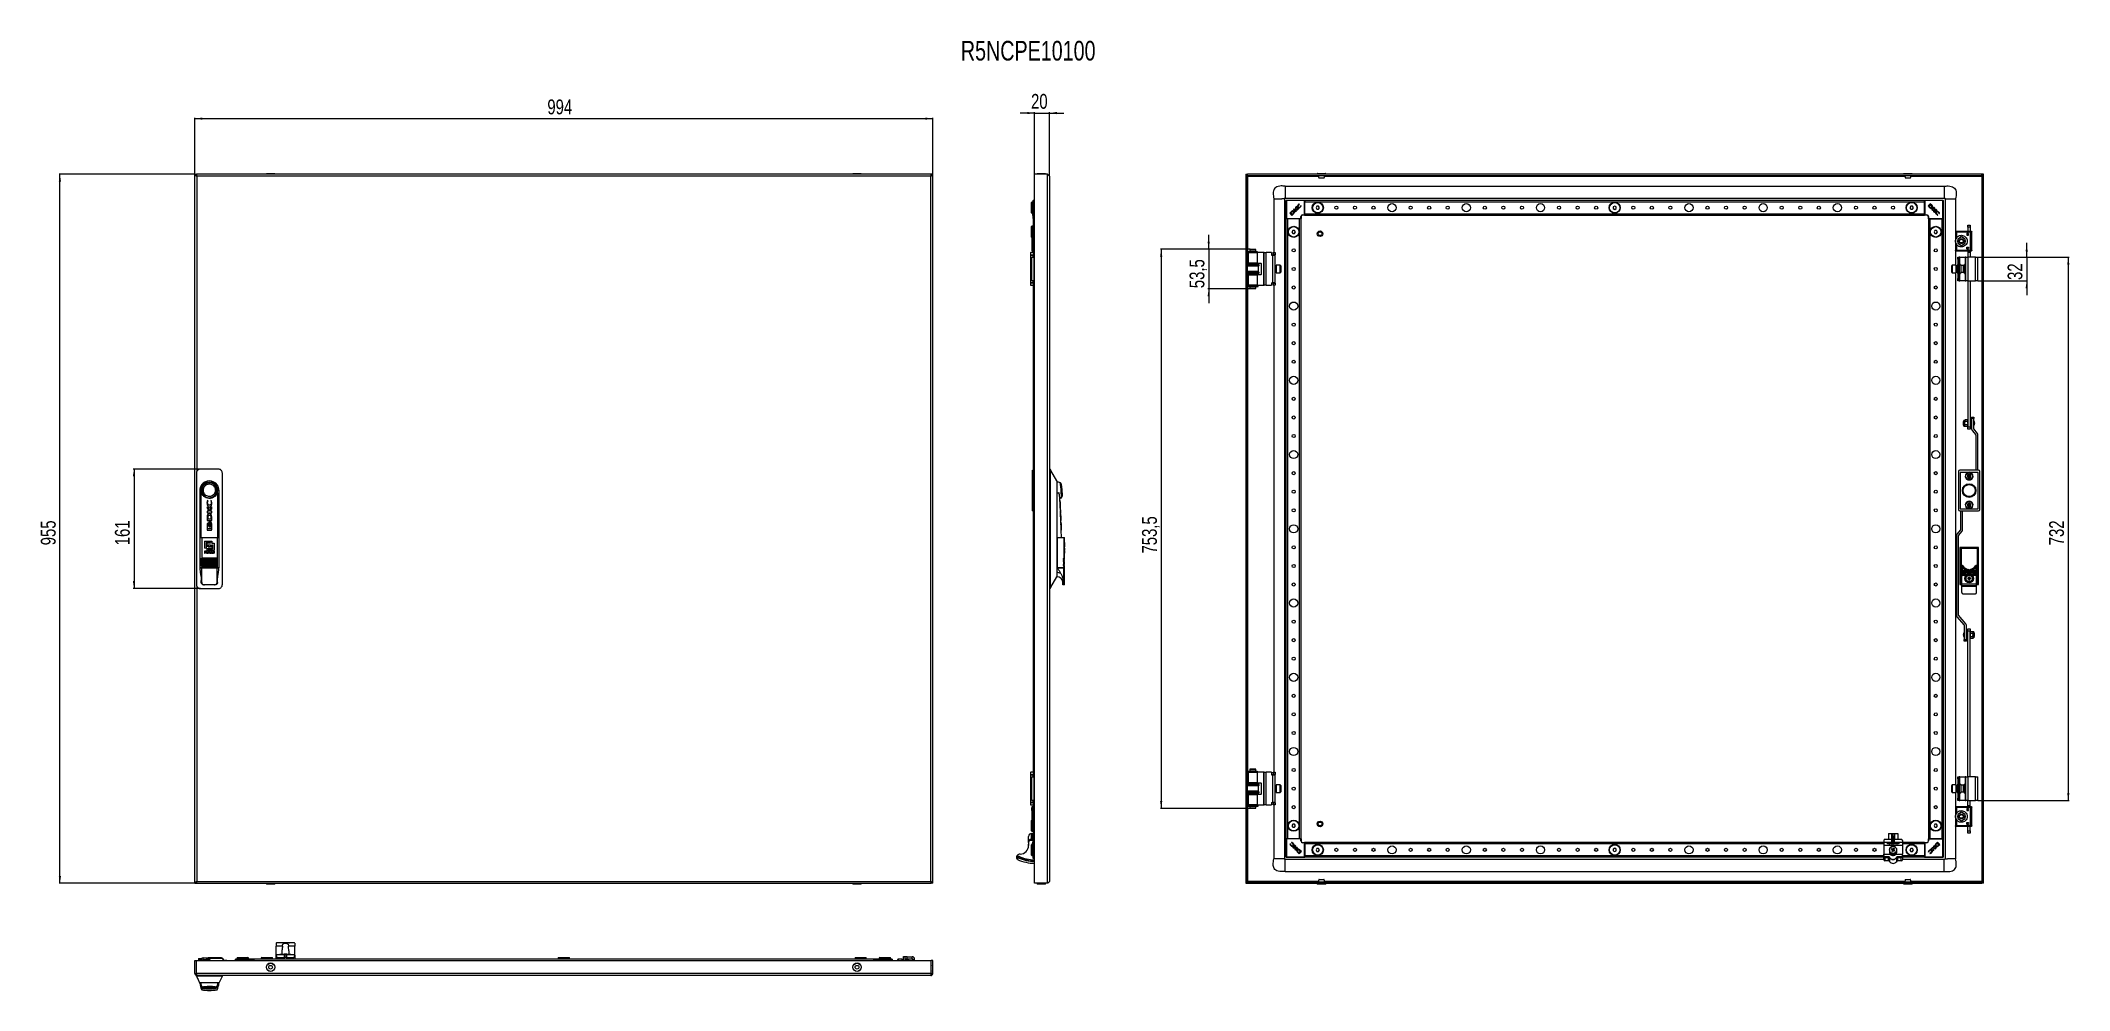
# Model space of a CAD drawing. Header units: millimetres. Extents: x -842 to 1891, y -262 to 1017.
import ezdxf

# ---------------------------------------------------------------- set-up
doc = ezdxf.new("R2010")
doc.units = ezdxf.units.MM
doc.layers.add('FORMAT', color=7, linetype='Continuous')
doc.styles.add('SLDTEXTSTYLE0', font='TXT', dxfattribs={"width": 0.75})
doc.dimstyles.new('SLDDIMSTYLE0', dxfattribs={"dimtxt": 20, "dimasz": 10, "dimexe": 0, "dimexo": 0.0625, "dimgap": 5, "dimtad": 2, "dimdec": 1, "dimrnd": 1e-09, "dimzin": 12, "dimdsep": 46, "dimtxsty": 'SLDTEXTSTYLE0', "dimsah": 1, "dimcen": 0.09, "dimadec": 0, "dimazin": 3, "dimtfac": 1, "dimtofl": 0, "dimtmove": 0, "dimatfit": 3, "dimfxl": 0, "dimfrac": 2, "dimtolj": 1, "dimtzin": 12, "dimarcsym": 0})
doc.dimstyles.new('SLDDIMSTYLE1', dxfattribs={"dimtxt": 20, "dimasz": 10, "dimexe": 0, "dimexo": 0.0625, "dimgap": 5, "dimtad": 2, "dimdec": 1, "dimrnd": 1e-09, "dimzin": 12, "dimdsep": 46, "dimtxsty": 'SLDTEXTSTYLE0', "dimsah": 1, "dimcen": 0.09, "dimadec": 0, "dimazin": 3, "dimtfac": 1, "dimtmove": 0, "dimatfit": 0, "dimfxl": 0, "dimfrac": 2, "dimtolj": 1, "dimtzin": 12, "dimarcsym": 0})

msp = doc.modelspace()

# ---------------------------------------------------------------- texts
at = {"layer": 'FORMAT', "insert": (397.93, 1017.05), "char_height": 26.4583, "attachment_point": 1, "style": 'SLDTEXTSTYLE0'}
msp.add_mtext('R5NCPE10100', dxfattribs=at)

# ---------------------------------------------------------------- blocks, each defined once
blk = doc.blocks.new('_D')
at = {"layer": 'FORMAT'}
for p, q in [((-633.9, 837.3), (-633.9, 913.3)), ((-633.9, 912.3), (360.1, 912.3)), ((360.1, 837.3), (360.1, 913.3))]:
    blk.add_line(p, q, dxfattribs=at)
for points in [[(-633.9, 912.3), (-623.9, 910.8), (-623.9, 913.8)], [(360.1, 912.3), (350.1, 913.8), (350.1, 910.8)]]:
    blk.add_solid(points, dxfattribs=at)
at = {"layer": 'FORMAT', "insert": (-159.1, 938.1), "char_height": 20, "attachment_point": 1, "style": 'SLDTEXTSTYLE0'}
blk.add_mtext('994', dxfattribs=at)
blk = doc.blocks.new('_D_1')
at = {"layer": 'FORMAT'}
for p, q in [((-633.9, 837.3), (-816.7, 837.3)), ((-815.7, -117.7), (-815.7, 837.3)), ((-633.9, -117.7), (-816.7, -117.7))]:
    blk.add_line(p, q, dxfattribs=at)
for points in [[(-815.7, 837.3), (-817.3, 827.3), (-814.2, 827.3)], [(-815.7, -117.7), (-814.2, -107.7), (-817.3, -107.7)]]:
    blk.add_solid(points, dxfattribs=at)
at = {"layer": 'FORMAT', "insert": (-841.5, 337.6), "char_height": 20, "attachment_point": 1, "rotation": 90, "style": 'SLDTEXTSTYLE0'}
blk.add_mtext('955', dxfattribs=at)
blk = doc.blocks.new('_D_2')
at = {"layer": 'FORMAT'}
for p, q in [((-626.4, 440.3), (-716.9, 440.3)), ((-715.9, 440.3), (-715.9, 279.3)), ((-626.4, 279.3), (-716.9, 279.3))]:
    blk.add_line(p, q, dxfattribs=at)
for points in [[(-715.9, 440.3), (-717.5, 430.3), (-714.4, 430.3)], [(-715.9, 279.3), (-714.4, 289.3), (-717.5, 289.3)]]:
    blk.add_solid(points, dxfattribs=at)
at = {"layer": 'FORMAT', "insert": (-741.7, 337.6), "char_height": 20, "attachment_point": 1, "rotation": 90, "style": 'SLDTEXTSTYLE0'}
blk.add_mtext('161', dxfattribs=at)
blk = doc.blocks.new('_D_3')
at = {"layer": 'FORMAT'}
for p, q in [((497.3, 919.8), (478, 919.8)), ((497.3, 837.3), (497.3, 920.8)), ((497.3, 919.8), (517.3, 919.8)), ((517.3, 834.7), (517.3, 920.8)), ((517.3, 919.8), (536.5, 919.8))]:
    blk.add_line(p, q, dxfattribs=at)
for points in [[(497.3, 919.8), (487.3, 921.3), (487.3, 918.3)], [(517.3, 919.8), (527.3, 918.3), (527.3, 921.3)]]:
    blk.add_solid(points, dxfattribs=at)
at = {"layer": 'FORMAT', "insert": (492.5, 945.6), "char_height": 20, "attachment_point": 1, "style": 'SLDTEXTSTYLE0'}
blk.add_mtext('20', dxfattribs=at)
blk = doc.blocks.new('_D_4')
at = {"layer": 'FORMAT'}
for p, q in [((731.8, 736.5), (731.8, 755.8)), ((787.9, 736.5), (730.8, 736.5)), ((731.8, 736.5), (731.8, 683)), ((787.9, 683), (730.8, 683)), ((731.8, 683), (731.8, 663.8))]:
    blk.add_line(p, q, dxfattribs=at)
for points in [[(731.8, 736.5), (733.3, 746.5), (730.3, 746.5)], [(731.8, 683), (730.3, 673), (733.3, 673)]]:
    blk.add_solid(points, dxfattribs=at)
at = {"layer": 'FORMAT', "insert": (706, 683.9), "char_height": 20, "attachment_point": 1, "rotation": 90, "style": 'SLDTEXTSTYLE0'}
blk.add_mtext('53,5', dxfattribs=at)
blk = doc.blocks.new('_D_5')
at = {"layer": 'FORMAT'}
for p, q in [((1767.8, 725.8), (1890.8, 725.8)), ((1889.8, 725.8), (1889.8, -6.2)), ((1767.8, -6.2), (1890.8, -6.2))]:
    blk.add_line(p, q, dxfattribs=at)
for points in [[(1889.8, 725.8), (1888.3, 715.8), (1891.3, 715.8)], [(1889.8, -6.2), (1891.3, 3.8), (1888.3, 3.8)]]:
    blk.add_solid(points, dxfattribs=at)
at = {"layer": 'FORMAT', "insert": (1864, 337.6), "char_height": 20, "attachment_point": 1, "rotation": 90, "style": 'SLDTEXTSTYLE0'}
blk.add_mtext('732', dxfattribs=at)
blk = doc.blocks.new('_D_6')
at = {"layer": 'FORMAT'}
for p, q in [((1833.8, 725.8), (1833.8, 745)), ((1767.8, 725.8), (1834.8, 725.8)), ((1833.8, 725.8), (1833.8, 693.8)), ((1767.8, 693.8), (1834.8, 693.8)), ((1833.8, 693.8), (1833.8, 674.6))]:
    blk.add_line(p, q, dxfattribs=at)
for points in [[(1833.8, 725.8), (1835.3, 735.8), (1832.3, 735.8)], [(1833.8, 693.8), (1832.3, 683.8), (1835.3, 683.8)]]:
    blk.add_solid(points, dxfattribs=at)
at = {"layer": 'FORMAT', "insert": (1808, 695), "char_height": 20, "attachment_point": 1, "rotation": 90, "style": 'SLDTEXTSTYLE0'}
blk.add_mtext('32', dxfattribs=at)
blk = doc.blocks.new('_D_7')
at = {"layer": 'FORMAT'}
for p, q in [((787.9, 736.5), (666.8, 736.5)), ((667.8, 736.5), (667.8, -17)), ((787.9, -17), (666.8, -17))]:
    blk.add_line(p, q, dxfattribs=at)
for points in [[(667.8, 736.5), (666.3, 726.5), (669.3, 726.5)], [(667.8, -17), (669.3, -7), (666.3, -7)]]:
    blk.add_solid(points, dxfattribs=at)
at = {"layer": 'FORMAT', "insert": (642, 326.5), "char_height": 20, "attachment_point": 1, "rotation": 90, "style": 'SLDTEXTSTYLE0'}
blk.add_mtext('753,5', dxfattribs=at)

# ---------------------------------------------------------------- dimensions: what is measured, and where the dimension line sits
at = {"layer": 'FORMAT'}
for base, p1, p2, dimstyle, picture, middle in [((360.08, 912.29), (-633.92, 837.29), (360.08, 837.29), 'SLDDIMSTYLE0', '_D', (-136.92, 912.29)), ((517.27, 919.79), (497.27, 837.29), (517.27, 834.69), 'SLDDIMSTYLE1', '_D_3', (507.27, 919.79))]:
    dim = msp.add_linear_dim(base=base, p1=p1, p2=p2, dimstyle=dimstyle, dxfattribs=at)
    dim.commit()
    dim.dimension.update_dxf_attribs({"geometry": picture, "text_midpoint": middle, "dimtype": 160})
for base, p1, p2, dimstyle, picture, middle in [((-815.72, 837.29), (-633.92, -117.71), (-633.92, 837.29), 'SLDDIMSTYLE0', '_D_1', (-815.72, 359.79)), ((731.79, 683.04), (787.87, 736.54), (787.87, 683.04), 'SLDDIMSTYLE1', '_D_4', (731.79, 709.79)), ((1833.8, 693.79), (1767.79, 725.79), (1767.79, 693.79), 'SLDDIMSTYLE1', '_D_6', (1833.8, 709.79)), ((667.79, -16.96), (787.87, 736.54), (787.87, -16.96), 'SLDDIMSTYLE0', '_D_7', (667.79, 359.79)), ((1889.8, -6.21), (1767.79, 725.79), (1767.79, -6.21), 'SLDDIMSTYLE0', '_D_5', (1889.8, 359.79)), ((-715.92, 279.29), (-626.42, 440.29), (-626.42, 279.29), 'SLDDIMSTYLE0', '_D_2', (-715.92, 359.79))]:
    dim = msp.add_linear_dim(base=base, p1=p1, p2=p2, angle=90, dimstyle=dimstyle, dxfattribs=at)
    dim.commit()
    dim.dimension.update_dxf_attribs({"geometry": picture, "text_midpoint": middle, "dimtype": 160})

# ---------------------------------------------------------------- linework, layer by layer
at = {"color": 7, "linetype": 'Continuous', "lineweight": 25}
for p, q in [((-633.92, 837.29), (-631.92, 837.29)), ((-633.92, -117.71), (-633.92, 837.29)), ((-631.62, 835.57), (-631.62, 837.29)), ((357.78, 837.29), (-631.62, 837.29)), ((-537.67, 838.04), (-537.67, 837.29)), ((-537.42, 838.29), (-526.42, 838.29)), ((-526.17, 837.29), (-526.17, 838.04)), ((252.33, 838.04), (252.33, 837.29)), ((252.58, 838.29), (255.08, 838.29)), ((255.08, 838.29), (263.58, 838.29)), ((263.83, 837.29), (263.83, 838.04)), ((357.78, 837.29), (357.78, 835.59)), ((360.08, 837.29), (358.08, 837.29)), ((360.08, -117.71), (360.08, 837.29)), ((497.27, -117.71), (497.27, 837.29)), ((514.67, 837.29), (497.27, 837.29)), ((500.52, 838.04), (500.52, 837.29)), ((500.77, 838.29), (501.67, 838.29)), ((501.67, 838.29), (511.77, 838.29)), ((512.02, 837.29), (512.02, 838.04)), ((517.27, 834.69), (517.27, 437.29)), ((781.79, 837.29), (783.79, 837.29)), ((781.79, 837.29), (781.79, -117.71)), ((783.79, 837.29), (783.79, -117.71)), ((784.09, 835.29), (784.09, 837.29)), ((1773.49, 837.29), (784.09, 837.29)), ((1773.49, 835.29), (784.09, 835.29)), ((784.39, 834.69), (784.19, 835.29)), ((834.79, 821.29), (834.79, 805.46)), ((834.79, 821.29), (1722.79, 821.29)), ((878.04, 838.04), (878.04, 837.29)), ((878.29, 838.29), (889.29, 838.29)), ((889.54, 837.29), (889.54, 838.04)), ((1668.04, 838.04), (1668.04, 837.29)), ((1668.29, 838.29), (1676.8, 838.29)), ((1676.8, 838.29), (1679.29, 838.29)), ((1679.54, 837.29), (1679.54, 838.04)), ((1773.4, 835.29), (1773.19, 834.69)), ((1773.49, 835.29), (1773.49, 837.29)), ((1773.79, -117.71), (1773.79, 837.29)), ((1775.79, 837.29), (1773.79, 837.29)), ((1775.79, -117.71), (1775.79, 837.29)), ((493.77, 799.79), (493.27, 799.29)), ((493.27, 792.29), (493.27, 799.29)), ((495.27, 799.79), (493.77, 799.79)), ((493.77, 799.79), (493.77, 792.29)), ((495.07, 797.65), (495.27, 797.65)), ((495.07, 795.66), (495.07, 797.65)), ((495.07, 795.66), (495.27, 795.66)), ((495.07, 793.69), (495.07, 795.66)), ((495.07, 793.69), (495.27, 793.69)), ((495.07, 792.64), (495.27, 792.64)), ((495.07, 791.6), (495.07, 792.64)), ((495.27, 777.59), (495.27, 801.99)), ((495.57, 802.29), (497.27, 802.29)), ((819.79, 804.29), (820.77, 804.29)), ((819.79, 804.29), (819.79, 731.79)), ((820.77, 804.29), (823.23, 804.29)), ((823.23, 804.29), (826.79, 804.29)), ((826.79, 804.29), (830.36, 804.29)), ((833.79, 804.29), (833.79, -84.71)), ((834.79, 805.29), (1722.79, 805.29)), ((836.29, 777.59), (836.29, 801.99)), ((836.59, 802.29), (860.99, 802.29)), ((848.87, 792.83), (848.38, 789.56)), ((849.67, 793.63), (848.87, 792.83)), ((849.19, 790.53), (849.67, 793.63)), ((854.23, 796.75), (853.9, 797.44)), ((854.09, 796.61), (854.23, 796.75)), ((856.04, 795.18), (855.94, 795.07)), ((856.29, 794.67), (856.04, 795.18)), ((861.29, 802.29), (1696.29, 802.29)), ((861.29, 801.99), (861.29, 802.29)), ((861.29, 801.99), (861.29, 801.35)), ((861.29, 800.29), (861.29, 801.35)), ((861.29, 784.29), (861.29, 800.29)), ((877.64, 794.29), (876.48, 792.29)), ((879.95, 794.29), (877.64, 794.29)), ((881.1, 792.29), (879.95, 794.29)), ((1278.79, 794.6), (1276.79, 793.45)), ((1276.79, 793.45), (1276.79, 791.14)), ((1280.79, 793.45), (1278.79, 794.6)), ((1280.79, 791.14), (1280.79, 793.45)), ((1677.64, 794.29), (1676.48, 792.29)), ((1679.95, 794.29), (1677.64, 794.29)), ((1681.1, 792.29), (1679.95, 794.29)), ((1696.29, 801.99), (1696.29, 802.29)), ((1696.29, 801.35), (1696.29, 801.99)), ((1696.29, 800.29), (1696.29, 801.35)), ((1696.29, 784.29), (1696.29, 800.29)), ((1696.59, 802.29), (1720.99, 802.29)), ((1703.9, 797.65), (1700.94, 794.69)), ((1700.94, 794.69), (1702.83, 792.8)), ((1704.6, 796.12), (1702.42, 793.94)), ((1702.42, 793.94), (1703.1, 793.28)), ((1702.83, 792.8), (1702.85, 792.78)), ((1705.89, 795.66), (1703.9, 797.65)), ((1705.35, 795.4), (1704.6, 796.12)), ((1708.9, 792.64), (1705.94, 789.68)), ((1709.95, 791.6), (1708.9, 792.64)), ((1721.29, 801.99), (1721.29, 777.59)), ((1723.79, 804.29), (1723.79, -84.71)), ((1737.79, 804.29), (1737.79, 759.97)), ((493.27, 785.29), (493.27, 792.29)), ((493.27, 785.29), (493.77, 784.79)), ((493.77, 767.29), (493.27, 766.79)), ((493.27, 752.79), (493.27, 766.79)), ((493.77, 792.29), (493.77, 784.79)), ((493.77, 784.79), (495.07, 784.79)), ((495.27, 767.29), (493.77, 767.29)), ((493.77, 767.29), (493.77, 760.12)), ((495.05, 791.23), (495.07, 791.23)), ((495.27, 788.01), (495.05, 788.01)), ((495.07, 791.6), (495.27, 791.6)), ((495.07, 790.21), (495.07, 791.6)), ((495.07, 790.21), (495.27, 790.21)), ((495.07, 789.72), (495.07, 790.21)), ((495.07, 788.92), (495.07, 789.72)), ((495.07, 789.72), (495.27, 789.72)), ((495.07, 788.92), (495.27, 788.92)), ((495.07, 788.14), (495.07, 788.92)), ((495.07, 784.69), (495.27, 784.69)), ((495.07, 784.36), (495.07, 784.69)), ((495.07, 784.36), (495.27, 784.36)), ((495.07, 783.68), (495.07, 784.36)), ((495.07, 783.68), (495.27, 783.68)), ((495.07, 782.65), (495.27, 782.65)), ((495.07, 782.54), (495.07, 782.65)), ((495.07, 782.54), (495.27, 782.54)), ((495.07, 782.3), (495.07, 782.54)), ((495.07, 781.94), (495.07, 782.3)), ((495.07, 782.3), (495.27, 782.3)), ((495.07, 781.94), (495.27, 781.94)), ((495.27, 777.29), (495.27, 760.29)), ((495.27, 777.29), (495.57, 777.29)), ((496.22, 777.29), (495.57, 777.29)), ((496.22, 777.29), (497.27, 777.29)), ((836.29, -57.71), (836.29, 777.29)), ((836.59, 777.29), (836.29, 777.29)), ((837.24, 777.29), (836.59, 777.29)), ((838.29, 777.29), (837.24, 777.29)), ((854.29, 777.29), (838.29, 777.29)), ((842.93, 786.89), (840.94, 784.9)), ((840.94, 784.9), (843.9, 781.94)), ((843.19, 786.35), (842.46, 785.6)), ((842.46, 785.6), (844.65, 783.42)), ((843.9, 781.94), (845.79, 783.83)), ((844.65, 783.42), (845.3, 784.1)), ((845.79, 783.83), (845.81, 783.85)), ((846.99, 790.95), (845.94, 789.9)), ((845.94, 789.9), (848.9, 786.95)), ((848.38, 789.56), (846.99, 790.95)), ((848.72, 789.25), (851.38, 789.42)), ((849.96, 788), (848.72, 789.25)), ((848.9, 786.95), (849.96, 788)), ((852.67, 790.71), (849.19, 790.53)), ((851.38, 789.42), (852.67, 790.71)), ((855.35, 777.29), (854.29, 777.29)), ((855.99, 777.29), (855.35, 777.29)), ((856.29, 777.29), (855.99, 777.29)), ((856.29, 780.29), (856.29, 777.59)), ((856.29, -57.71), (856.29, 777.29)), ((860.99, 782.29), (858.29, 782.29)), ((861.29, 783.24), (861.29, 784.29)), ((861.29, 783.24), (861.29, 782.59)), ((861.29, 782.29), (861.29, 782.59)), ((861.29, 782.29), (1696.29, 782.29)), ((876.48, 792.29), (877.64, 790.29)), ((877.64, 790.29), (879.95, 790.29)), ((879.95, 790.29), (881.1, 792.29)), ((1276.79, 791.14), (1278.79, 789.99)), ((1278.79, 789.99), (1280.79, 791.14)), ((1676.48, 792.29), (1677.64, 790.29)), ((1677.64, 790.29), (1679.95, 790.29)), ((1679.95, 790.29), (1681.1, 792.29)), ((1696.29, 783.24), (1696.29, 784.29)), ((1696.29, 782.59), (1696.29, 783.24)), ((1696.29, 782.29), (1696.29, 782.59)), ((1699.29, 782.29), (1696.59, 782.29)), ((1701.29, 777.59), (1701.29, 780.29)), ((1701.29, 777.29), (1701.29, -57.71)), ((1701.29, 777.29), (1701.59, 777.29)), ((1702.24, 777.29), (1701.59, 777.29)), ((1702.24, 777.29), (1703.29, 777.29)), ((1703.29, 777.29), (1719.29, 777.29)), ((1705.94, 789.68), (1707, 788.63)), ((1707, 788.63), (1708.25, 789.87)), ((1708.25, 789.87), (1708.42, 787.21)), ((1708.42, 787.21), (1709.71, 785.92)), ((1708.56, 790.21), (1709.95, 791.6)), ((1711.83, 789.72), (1708.56, 790.21)), ((1709.53, 789.4), (1712.62, 788.92)), ((1709.71, 785.92), (1709.53, 789.4)), ((1712.62, 788.92), (1711.83, 789.72)), ((1713.67, 782.3), (1714.18, 782.54)), ((1714.18, 782.54), (1714.07, 782.65)), ((1715.61, 784.5), (1715.75, 784.36)), ((1715.75, 784.36), (1716.44, 784.69)), ((1719.29, 777.29), (1720.35, 777.29)), ((1720.99, 777.29), (1720.35, 777.29)), ((1720.99, 777.29), (1721.29, 777.29)), ((1721.29, 777.29), (1721.29, -57.71)), ((1754.49, 768.99), (1757.49, 768.99)), ((1754.49, 765.99), (1754.49, 768.99)), ((1754.49, 765.99), (1754.49, 760.29)), ((1757.49, 768.99), (1757.49, 765.99)), ((1757.49, 765.99), (1757.49, 760.29)), ((493.27, 752.79), (493.67, 752.39)), ((493.67, 759.79), (493.67, 734.79)), ((497.16, 760.29), (495.67, 760.29)), ((845.14, 761.79), (843.98, 759.79)), ((843.98, 759.79), (845.14, 757.79)), ((847.45, 761.79), (845.14, 761.79)), ((845.14, 757.79), (847.45, 757.79)), ((848.6, 759.79), (847.45, 761.79)), ((847.45, 757.79), (848.6, 759.79)), ((1710.14, 761.79), (1708.98, 759.79)), ((1708.98, 759.79), (1710.14, 757.79)), ((1712.45, 761.79), (1710.14, 761.79)), ((1710.14, 757.79), (1712.45, 757.79)), ((1713.6, 759.79), (1712.45, 761.79)), ((1712.45, 757.79), (1713.6, 759.79)), ((1737.79, 759.79), (1737.79, 734.79)), ((1738.62, 750.42), (1740.13, 752.68)), ((1740.13, 741.91), (1738.62, 744.17)), ((1757.79, 760.29), (1739.79, 760.29)), ((1745.79, 753.01), (1740.84, 750.15)), ((1740.84, 750.15), (1740.84, 748.29)), ((1740.84, 748.29), (1742.81, 748.29)), ((1740.84, 746.29), (1740.84, 748.29)), ((1740.84, 746.29), (1740.84, 744.44)), ((1740.84, 746.29), (1742.81, 746.29)), ((1740.84, 744.44), (1745.79, 741.58)), ((1743.5, 748.29), (1742.81, 748.29)), ((1742.81, 746.29), (1743.5, 746.29)), ((1750.74, 750.15), (1745.79, 753.01)), ((1745.79, 741.58), (1750.74, 744.44)), ((1748.78, 748.29), (1748.09, 748.29)), ((1748.09, 746.29), (1748.78, 746.29)), ((1748.78, 748.29), (1750.74, 748.29)), ((1748.78, 746.29), (1750.74, 746.29)), ((1750.74, 748.29), (1750.74, 750.15)), ((1750.74, 748.29), (1750.74, 746.29)), ((1750.74, 744.44), (1750.74, 746.29)), ((1753.24, 757.25), (1753.24, 755.39)), ((1753.24, 737.34), (1753.24, 739.2)), ((1753.69, 755.39), (1753.69, 755.67)), ((1753.69, 739.2), (1753.69, 738.92)), ((1753.76, 757), (1753.76, 757.22)), ((1754.15, 757), (1753.76, 757)), ((1753.76, 756.65), (1754.19, 756.65)), ((1753.76, 756.06), (1753.76, 756.65)), ((1753.76, 737.94), (1753.76, 738.53)), ((1758.39, 760.29), (1758.14, 760.29)), ((1759.79, 734.79), (1759.79, 759.79)), ((491.72, 731.29), (491.72, 729.29)), ((495.27, 731.79), (492.22, 731.79)), ((492.22, 728.79), (495.27, 728.79)), ((492.22, 728.79), (492.22, 728.49)), ((492.22, 691.09), (492.22, 728.49)), ((492.22, 728.49), (495.22, 728.49)), ((493.77, 725.79), (496.77, 725.79)), ((493.77, 693.79), (493.77, 725.79)), ((494.72, 728.79), (494.72, 728.49)), ((495.22, 728.49), (495.27, 728.49)), ((495.27, 734.29), (495.27, 725.79)), ((495.67, 734.29), (497.27, 734.29)), ((497.27, 725.79), (496.77, 725.79)), ((783.79, 716.79), (798.79, 716.79)), ((798.79, 716.19), (783.79, 716.19)), ((798.79, 713.39), (783.79, 713.39)), ((784.14, 733.49), (784.14, 732.59)), ((784.14, 733.49), (797.03, 733.49)), ((784.14, 732.59), (797.03, 732.59)), ((784.84, 731.79), (784.84, 717.79)), ((784.84, 731.79), (797.74, 731.79)), ((797.74, 717.79), (784.84, 717.79)), ((787.87, 736.54), (787.29, 735.54)), ((787.29, 735.54), (787.29, 733.54)), ((795.29, 735.54), (787.29, 735.54)), ((792.05, 733.54), (787.29, 733.54)), ((787.29, 732.54), (787.29, 731.79)), ((792.05, 732.54), (787.29, 732.54)), ((787.29, 717.79), (787.29, 716.79)), ((787.79, 733.54), (787.79, 733.49)), ((787.79, 732.59), (787.79, 732.54)), ((787.87, 736.54), (794.72, 736.54)), ((795.29, 733.54), (792.05, 733.54)), ((795.29, 732.54), (792.05, 732.54)), ((795.29, 735.54), (794.72, 736.54)), ((794.79, 733.49), (794.79, 733.54)), ((794.79, 732.54), (794.79, 732.59)), ((795.29, 733.54), (795.29, 735.54)), ((795.29, 731.79), (795.29, 732.54)), ((795.29, 716.79), (795.29, 717.79)), ((797.03, 733.49), (797.12, 733.49)), ((797.03, 732.59), (797.12, 732.59)), ((797.12, 732.59), (797.12, 733.49)), ((797.12, 733.49), (797.33, 733.49)), ((797.12, 732.59), (797.33, 732.59)), ((797.33, 732.59), (797.33, 733.49)), ((797.74, 717.79), (797.74, 731.79)), ((805.84, 731.79), (797.74, 731.79)), ((797.74, 717.79), (801.84, 717.79)), ((798.79, 716.19), (798.79, 716.79)), ((799.49, 715.51), (798.79, 716.19)), ((798.79, 713.39), (799.49, 714.08)), ((798.79, 706.2), (798.79, 713.39)), ((802.34, 717.29), (802.34, 702.29)), ((806.34, 731.79), (805.84, 731.79)), ((806.34, 687.79), (806.34, 731.79)), ((806.34, 731.79), (809.34, 731.79)), ((816.34, 731.79), (809.34, 731.79)), ((816.34, 731.79), (816.34, 728.49)), ((816.34, 728.49), (818.34, 728.49)), ((818.34, 728.49), (821.34, 728.49)), ((818.84, 731.79), (821.34, 731.79)), ((818.84, 731.29), (818.84, 731.79)), ((818.84, 731.29), (818.84, 729.29)), ((818.84, 728.79), (818.84, 729.29)), ((821.34, 728.79), (818.84, 728.79)), ((818.84, 728.79), (818.84, 728.49)), ((821.34, 731.79), (821.34, 731.29)), ((821.34, 731.29), (821.34, 729.29)), ((821.34, 729.29), (821.34, 728.79)), ((821.34, 728.49), (821.34, 728.79)), ((821.34, 691.09), (821.34, 728.49)), ((822.59, 712.79), (821.34, 712.79)), ((828.24, 714.79), (822.84, 714.79)), ((822.84, 714.79), (822.84, 704.79)), ((828.84, 714.19), (828.84, 705.39)), ((1732.79, 707.54), (1732.79, 714.19)), ((1738.79, 714.79), (1733.39, 714.79)), ((1737.79, 734.62), (1737.79, 714.79)), ((1738.79, 707.24), (1738.79, 714.79)), ((1740.29, 712.79), (1739.04, 712.79)), ((1739.79, 734.29), (1757.79, 734.29)), ((1740.79, 714.79), (1740.29, 714.79)), ((1740.29, 714.79), (1740.29, 713.58)), ((1740.29, 713.58), (1740.29, 704.79)), ((1740.79, 725.79), (1742.79, 725.79)), ((1740.79, 724.79), (1740.79, 725.79)), ((1740.79, 723.79), (1740.79, 724.79)), ((1740.79, 722.79), (1740.79, 723.79)), ((1742.79, 722.79), (1740.79, 722.79)), ((1740.79, 722.79), (1740.79, 722.29)), ((1742.79, 722.29), (1740.79, 722.29)), ((1740.79, 722.29), (1740.79, 697.29)), ((1742.79, 725.79), (1742.79, 724.79)), ((1743.79, 725.79), (1742.79, 725.79)), ((1742.79, 723.79), (1742.79, 724.79)), ((1742.79, 723.79), (1742.79, 722.79)), ((1742.79, 722.79), (1742.79, 722.29)), ((1742.79, 722.29), (1742.79, 697.29)), ((1742.79, 715.79), (1743.79, 715.79)), ((1743.79, 725.79), (1750.79, 725.79)), ((1744.49, 715.79), (1743.79, 715.79)), ((1744.49, 715.79), (1744.49, 715.35)), ((1748.43, 714.29), (1745.29, 714.29)), ((1745.29, 705.29), (1745.29, 714.29)), ((1749.29, 713.79), (1748.43, 714.29)), ((1748.43, 705.29), (1748.43, 714.29)), ((1749.29, 705.79), (1749.29, 713.79)), ((1750.09, 703.79), (1750.09, 715.79)), ((1750.79, 715.79), (1750.09, 715.79)), ((1751.79, 725.79), (1750.79, 725.79)), ((1750.79, 715.79), (1751.79, 715.79)), ((1751.79, 725.79), (1754.79, 725.79)), ((1751.79, 693.79), (1751.79, 725.79)), ((1754.19, 737.94), (1753.76, 737.94)), ((1754.15, 737.59), (1753.76, 737.59)), ((1753.76, 737.59), (1753.76, 737.37)), ((1754.49, 734.37), (1754.49, 732.49)), ((1754.49, 732.49), (1754.49, 725.79)), ((1764.79, 725.79), (1754.79, 725.79)), ((1757.49, 734.37), (1757.49, 732.49)), ((1757.49, 732.49), (1757.49, 725.79)), ((1758.14, 734.29), (1758.39, 734.29)), ((1764.79, 725.79), (1767.79, 725.79)), ((1767.79, 693.79), (1767.79, 725.79)), ((491.72, 690.29), (491.72, 688.29)), ((495.22, 691.09), (492.22, 691.09)), ((492.22, 691.09), (492.22, 690.79)), ((495.27, 690.79), (492.22, 690.79)), ((492.22, 687.79), (495.27, 687.79)), ((496.77, 693.79), (493.77, 693.79)), ((494.72, 691.09), (494.72, 690.79)), ((495.27, 691.09), (495.22, 691.09)), ((495.27, 693.79), (495.27, 438.79)), ((496.77, 693.79), (497.27, 693.79)), ((798.79, 706.2), (783.79, 706.2)), ((798.79, 703.39), (783.79, 703.39)), ((783.79, 702.79), (798.79, 702.79)), ((784.14, 686.99), (784.14, 686.09)), ((784.14, 686.99), (798.44, 686.99)), ((784.14, 686.09), (798.44, 686.09)), ((784.84, 701.79), (784.84, 687.79)), ((784.84, 701.79), (797.74, 701.79)), ((797.74, 687.79), (784.84, 687.79)), ((787.29, 702.79), (787.29, 701.79)), ((787.29, 687.79), (787.29, 687.04)), ((792.05, 687.04), (787.29, 687.04)), ((787.29, 686.04), (787.29, 684.04)), ((792.05, 686.04), (787.29, 686.04)), ((787.29, 684.04), (787.87, 683.04)), ((787.29, 684.04), (792.05, 684.04)), ((787.79, 687.04), (787.79, 686.99)), ((787.79, 686.09), (787.79, 686.04)), ((795.29, 687.04), (792.05, 687.04)), ((795.29, 686.04), (792.05, 686.04)), ((792.05, 684.04), (795.29, 684.04)), ((794.72, 683.04), (795.29, 684.04)), ((794.79, 686.99), (794.79, 687.04)), ((794.79, 686.04), (794.79, 686.09)), ((795.29, 701.79), (795.29, 702.79)), ((795.29, 687.04), (795.29, 687.79)), ((795.29, 684.04), (795.29, 686.04)), ((797.74, 687.79), (797.74, 701.79)), ((801.84, 701.79), (797.74, 701.79)), ((797.74, 687.79), (805.84, 687.79)), ((798.44, 686.09), (798.44, 686.99)), ((799.49, 705.51), (798.79, 706.2)), ((798.79, 703.39), (799.49, 704.08)), ((798.79, 702.79), (798.79, 703.39)), ((805.84, 687.79), (806.34, 687.79)), ((809.34, 687.79), (806.34, 687.79)), ((809.34, 687.79), (816.34, 687.79)), ((816.34, 691.09), (818.34, 691.09)), ((816.34, 691.09), (816.34, 687.79)), ((821.34, 691.09), (818.34, 691.09)), ((818.84, 691.09), (818.84, 690.79)), ((818.84, 690.79), (821.34, 690.79)), ((818.84, 690.29), (818.84, 690.79)), ((818.84, 690.29), (818.84, 688.29)), ((818.84, 687.79), (818.84, 688.29)), ((821.34, 687.79), (818.84, 687.79)), ((819.79, 687.79), (819.79, 31.79)), ((821.34, 706.79), (822.59, 706.79)), ((821.34, 690.79), (821.34, 691.09)), ((821.34, 690.79), (821.34, 690.29)), ((821.34, 690.29), (821.34, 688.29)), ((821.34, 688.29), (821.34, 687.79)), ((822.84, 704.79), (828.24, 704.79)), ((1732.79, 705.39), (1732.79, 707.54)), ((1733.39, 704.79), (1738.79, 704.79)), ((1737.79, 704.79), (1737.79, 14.79)), ((1738.79, 704.79), (1738.79, 707.24)), ((1739.04, 706.79), (1740.29, 706.79)), ((1740.29, 704.79), (1740.79, 704.79)), ((1742.79, 697.29), (1740.79, 697.29)), ((1740.79, 697.29), (1740.79, 696.79)), ((1740.79, 695.79), (1740.79, 696.79)), ((1740.79, 696.79), (1742.79, 696.79)), ((1740.79, 694.79), (1740.79, 695.79)), ((1740.79, 693.79), (1740.79, 694.79)), ((1742.79, 693.79), (1740.79, 693.79)), ((1743.79, 703.79), (1742.79, 703.79)), ((1742.79, 697.29), (1742.79, 696.79)), ((1742.79, 696.79), (1742.79, 695.79)), ((1742.79, 694.79), (1742.79, 695.79)), ((1742.79, 694.79), (1742.79, 693.79)), ((1742.79, 693.79), (1743.79, 693.79)), ((1743.79, 703.79), (1744.49, 703.79)), ((1750.79, 693.79), (1743.79, 693.79)), ((1744.49, 704.24), (1744.49, 703.79)), ((1745.29, 705.29), (1748.43, 705.29)), ((1748.43, 705.29), (1749.29, 705.79)), ((1750.09, 703.79), (1750.79, 703.79)), ((1751.79, 703.79), (1750.79, 703.79)), ((1750.79, 693.79), (1751.79, 693.79)), ((1754.79, 693.79), (1751.79, 693.79)), ((1754.49, 693.79), (1754.49, 496.99)), ((1754.79, 693.79), (1764.79, 693.79)), ((1757.49, 693.79), (1757.49, 496.99)), ((1767.79, 693.79), (1764.79, 693.79)), ((791.94, 683.04), (787.87, 683.04)), ((794.72, 683.04), (791.94, 683.04)), ((1749.29, 504.94), (1748.79, 504.44)), ((1748.79, 499.54), (1748.79, 504.44)), ((1748.79, 499.54), (1749.29, 499.04)), ((1750.49, 505.84), (1749.29, 505.84)), ((1749.29, 501.99), (1749.29, 505.84)), ((1749.29, 498.14), (1749.29, 501.99)), ((1749.29, 498.14), (1750.49, 498.14)), ((1750.84, 506.44), (1750.49, 505.84)), ((1750.49, 501.99), (1750.49, 505.84)), ((1750.49, 498.14), (1750.49, 501.99)), ((1750.49, 498.14), (1750.84, 497.54)), ((1753.95, 506.44), (1750.84, 506.44)), ((1753.95, 504.22), (1750.84, 504.22)), ((1753.95, 499.77), (1750.84, 499.77)), ((1753.95, 497.54), (1750.84, 497.54)), ((1754.29, 505.84), (1753.95, 506.44)), ((1753.95, 497.54), (1754.29, 498.14)), ((1754.29, 505.84), (1754.29, 498.14)), ((1754.49, 504.94), (1754.29, 504.94)), ((1754.29, 499.04), (1754.49, 499.04)), ((1754.49, 493.99), (1754.49, 496.99)), ((1757.49, 493.99), (1754.49, 493.99)), ((1759.49, 505.99), (1757.49, 505.99)), ((1757.49, 497.99), (1759.49, 497.99)), ((1757.49, 496.99), (1757.49, 493.99)), ((1759.49, 508.29), (1759.49, 510.29)), ((1759.49, 510.29), (1762.49, 510.29)), ((1759.49, 508.29), (1759.49, 494.36)), ((1760.18, 492.38), (1765.05, 486.21)), ((1762.49, 510.29), (1762.49, 508.29)), ((1762.49, 494.36), (1762.49, 508.29)), ((1767.41, 488.07), (1762.54, 494.24)), ((1765.09, 486.08), (1765.09, 438.79)), ((1768.09, 438.79), (1768.09, 486.08)), ((-602.42, 440.29), (-626.42, 440.29)), ((494.37, 438.79), (495.27, 438.79)), ((494.37, 436.79), (494.37, 438.79)), ((495.67, 438.39), (495.67, 436.79)), ((495.67, 437.99), (497.27, 437.99)), ((518.27, 440.29), (517.27, 440.29)), ((527.27, 424.29), (519.35, 438.38)), ((1768.79, 438.79), (1743.79, 438.79)), ((-631.92, 434.79), (-631.92, 284.79)), ((-627.42, 411.29), (-627.42, 308.29)), ((-601.42, 308.29), (-601.42, 411.29)), ((-596.92, 284.79), (-596.92, 434.79)), ((494.37, 385.79), (494.37, 436.79)), ((495.67, 436.79), (495.67, 385.79)), ((517.27, 437.29), (517.27, 434.79)), ((517.27, 434.79), (517.27, 284.79)), ((518.27, 434.79), (518.27, 284.79)), ((527.27, 424.29), (527.27, 418.82)), ((527.27, 418.82), (527.27, 411.29)), ((527.27, 411.29), (527.27, 308.29)), ((1741.79, 436.79), (1741.79, 385.79)), ((1744.29, 435.79), (1744.29, 386.79)), ((1754.69, 435.79), (1744.29, 435.79)), ((1755.59, 431.39), (1754.02, 431.39)), ((1754.39, 430.96), (1754.02, 431.39)), ((1754.39, 430.63), (1754.02, 430.19)), ((1754.02, 430.19), (1755.59, 430.19)), ((1755.59, 430.96), (1754.39, 430.96)), ((1754.39, 430.63), (1755.59, 430.63)), ((1755.69, 433.07), (1755.69, 431.49)), ((1756.13, 432.7), (1755.69, 433.07)), ((1755.69, 430.09), (1755.69, 428.52)), ((1756.13, 428.89), (1755.69, 428.52)), ((1756.13, 432.7), (1756.13, 431.49)), ((1756.13, 430.09), (1756.13, 428.89)), ((1756.46, 432.7), (1756.89, 433.07)), ((1756.46, 431.49), (1756.46, 432.7)), ((1756.46, 428.89), (1756.46, 430.09)), ((1756.46, 428.89), (1756.89, 428.52)), ((1756.89, 431.49), (1756.89, 433.07)), ((1756.89, 428.52), (1756.89, 430.09)), ((1758.57, 431.39), (1756.99, 431.39)), ((1758.2, 430.96), (1756.99, 430.96)), ((1756.99, 430.63), (1758.2, 430.63)), ((1756.99, 430.19), (1758.57, 430.19)), ((1768.29, 435.79), (1757.89, 435.79)), ((1758.2, 430.96), (1758.57, 431.39)), ((1758.2, 430.63), (1758.57, 430.19)), ((1768.29, 386.79), (1768.29, 435.79)), ((1770.79, 385.79), (1770.79, 436.79)), ((-625.42, 348.29), (-625.42, 408.29)), ((-625.42, 408.29), (-625.41, 408.29)), ((-617.12, 397.97), (-617.64, 394.81)), ((-614.77, 385.63), (-617.56, 389.42)), ((-617.56, 389.42), (-617.56, 387.73)), ((-617.56, 387.73), (-614.61, 383.74)), ((-614.61, 383.74), (-617.56, 383.74)), ((-617.56, 383.74), (-617.56, 381.51)), ((-616.03, 397.59), (-617.12, 397.97)), ((-616.03, 397.3), (-616.03, 397.59)), ((-611.27, 389.51), (-614.77, 385.63)), ((-613.91, 383.74), (-611.27, 386.77)), ((-611.27, 383.74), (-613.91, 383.74)), ((-611.63, 397.57), (-612.43, 397.85)), ((-612.43, 397.85), (-612.43, 397.62)), ((-611.19, 394.79), (-611.63, 397.57)), ((-611.27, 386.77), (-611.27, 389.51)), ((-611.27, 381.51), (-611.27, 383.74)), ((-603.42, 408.29), (-603.42, 348.29)), ((-603.42, 408.29), (-603.42, 408.29)), ((494.37, 383.79), (494.37, 385.79)), ((494.37, 383.79), (495.27, 383.79)), ((495.27, 383.79), (495.27, 25.79)), ((495.67, 385.79), (495.67, 384.19)), ((497.27, 384.59), (495.67, 384.59)), ((531.79, 391.62), (531.39, 400.81)), ((531.51, 397.59), (531.46, 397.97)), ((531.52, 397.59), (531.47, 397.97)), ((531.47, 397.97), (531.59, 394.81)), ((531.52, 397.3), (531.51, 397.59)), ((531.52, 397.59), (531.51, 397.59)), ((531.53, 397.3), (531.52, 397.59)), ((531.53, 397.3), (531.52, 397.3)), ((531.88, 389.53), (531.78, 391.62)), ((531.79, 391.61), (531.78, 391.61)), ((532.06, 385.63), (531.83, 389.42)), ((532.04, 386.02), (531.9, 389.12)), ((531.9, 387.73), (532.14, 383.74)), ((532.03, 386.02), (532.06, 385.63)), ((532.1, 384.37), (532.05, 385.63)), ((532.06, 385.63), (532.05, 385.63)), ((532.08, 383.74), (532.07, 383.74)), ((532.14, 383.74), (532.08, 383.74)), ((532.23, 381.51), (532.13, 383.74)), ((534.21, 403.23), (534.22, 403.42)), ((1743.79, 383.79), (1768.79, 383.79)), ((1744.29, 386.79), (1754.69, 386.79)), ((1744.49, 383.79), (1744.49, 358.56)), ((1747.49, 358.56), (1747.49, 383.79)), ((1754.02, 392.39), (1755.59, 392.39)), ((1754.39, 391.96), (1754.02, 392.39)), ((1754.39, 391.63), (1754.02, 391.19)), ((1755.59, 391.19), (1754.02, 391.19)), ((1754.39, 391.96), (1755.59, 391.96)), ((1755.59, 391.63), (1754.39, 391.63)), ((1755.69, 392.49), (1755.69, 394.07)), ((1756.13, 393.7), (1755.69, 394.07)), ((1755.69, 389.52), (1755.69, 391.09)), ((1756.13, 389.89), (1755.69, 389.52)), ((1756.13, 392.49), (1756.13, 393.7)), ((1756.13, 389.89), (1756.13, 391.09)), ((1756.46, 393.7), (1756.89, 394.07)), ((1756.46, 393.7), (1756.46, 392.49)), ((1756.46, 391.09), (1756.46, 389.89)), ((1756.46, 389.89), (1756.89, 389.52)), ((1756.89, 394.07), (1756.89, 392.49)), ((1756.89, 391.09), (1756.89, 389.52)), ((1756.99, 392.39), (1758.57, 392.39)), ((1756.99, 391.96), (1758.2, 391.96)), ((1758.2, 391.63), (1756.99, 391.63)), ((1758.57, 391.19), (1756.99, 391.19)), ((1757.89, 386.79), (1768.29, 386.79)), ((1758.2, 391.96), (1758.57, 392.39)), ((1758.2, 391.63), (1758.57, 391.19)), ((-617.56, 381.51), (-611.27, 381.51)), ((-617.56, 375.11), (-617.56, 370.88)), ((-617.56, 370.88), (-611.27, 370.88)), ((-617.56, 366.29), (-617.56, 358.44)), ((-617.05, 359.91), (-617.05, 366.15)), ((-617.05, 366.15), (-616.47, 366.15)), ((-611.76, 359.91), (-617.05, 359.91)), ((-616.47, 366.94), (-616.9, 366.94)), ((-616.9, 357.79), (-611.93, 357.79)), ((-616.6, 375.77), (-616.69, 374.8)), ((-616.69, 374.8), (-616.69, 373.24)), ((-616.69, 373.24), (-612.05, 373.24)), ((-616.47, 366.15), (-616.47, 366.94)), ((-614.74, 362.98), (-614.48, 363.11)), ((-614.46, 368.65), (-614.69, 368.79)), ((-614.54, 362.51), (-613.87, 362.51)), ((-613.72, 369.17), (-614.39, 369.17)), ((-614.33, 363.23), (-614.08, 363.5)), ((-614.08, 368.24), (-614.32, 368.53)), ((-613.98, 365.87), (-613.7, 367.43)), ((-613.7, 364.3), (-613.98, 365.87)), ((-613.7, 367.43), (-613.93, 368)), ((-613.93, 363.74), (-613.7, 364.3)), ((-613.47, 362.51), (-612.78, 362.51)), ((-612.63, 369.17), (-613.32, 369.17)), ((-612.05, 373.24), (-612.05, 374.66)), ((-611.76, 363.59), (-611.76, 359.91)), ((-611.3, 375.93), (-611.47, 377.55)), ((-611.27, 374.93), (-611.3, 375.93)), ((-611.27, 374.91), (-611.27, 374.93)), ((-611.27, 374.89), (-611.27, 374.91)), ((-611.27, 370.88), (-611.27, 374.89)), ((-611.27, 358.44), (-611.27, 366.29)), ((532.17, 381.51), (532.17, 381.52)), ((532.17, 381.51), (532.17, 381.51)), ((532.29, 380.25), (532.24, 381.51)), ((532.28, 380.24), (532.28, 380.25)), ((532.39, 377.79), (532.3, 379.93)), ((532.4, 377.79), (532.39, 377.79)), ((532.6, 373.24), (532.4, 377.82)), ((532.45, 375.77), (532.49, 374.8)), ((532.46, 375.77), (532.5, 374.8)), ((532.57, 373.24), (532.56, 373.24)), ((532.69, 370.88), (532.59, 373.24)), ((532.64, 370.88), (532.64, 370.88)), ((532.81, 368.41), (532.7, 370.88)), ((532.76, 369.17), (532.77, 369.17)), ((532.77, 369.17), (532.78, 369.17)), ((532.8, 368.65), (532.79, 368.79)), ((532.82, 368.24), (532.8, 368.53)), ((532.84, 366.94), (532.82, 366.94)), ((532.85, 366.94), (532.83, 366.94)), ((532.89, 366.48), (532.84, 367.72)), ((532.87, 366.15), (532.84, 366.94)), ((532.88, 366.15), (532.85, 366.94)), ((532.86, 366.15), (532.85, 366.15)), ((532.86, 366.15), (532.88, 366.15)), ((532.87, 366.97), (532.92, 365.87)), ((532.91, 366.16), (532.89, 366.48)), ((532.95, 365.27), (532.91, 366.06)), ((533, 364.03), (532.95, 365.27)), ((533.04, 363.23), (533.02, 363.5)), ((533.05, 362.98), (533.04, 363.11)), ((533.18, 359.91), (533.06, 362.58)), ((533.06, 362.51), (533.06, 362.51)), ((533.07, 362.51), (533.07, 362.51)), ((533.18, 358.44), (533.12, 359.89)), ((533.14, 359.91), (533.13, 359.91)), ((533.26, 357.79), (533.17, 359.91)), ((533.69, 348.29), (533.27, 357.8)), ((1744.45, 358.44), (1739.69, 352.47)), ((1742.04, 350.6), (1746.8, 356.57)), ((-627.38, 348.29), (-627.38, 307.79)), ((-627.38, 348.29), (-624.76, 348.29)), ((-624.76, 348.29), (-604.07, 348.29)), ((-624.76, 348.29), (-624.76, 320.29)), ((-620.76, 343.29), (-611, 343.29)), ((-620.76, 343.29), (-620.76, 333.53)), ((-617.83, 333.53), (-620.76, 333.53)), ((-618.69, 329.73), (-620.76, 329.73)), ((-620.76, 329.73), (-620.76, 326.76)), ((-619.88, 329.24), (-619.88, 328.44)), ((-619.88, 329.24), (-618.81, 329.24)), ((-618.85, 328.44), (-619.88, 328.44)), ((-618.81, 341.34), (-618.81, 335.49)), ((-618.81, 341.34), (-612.95, 341.34)), ((-617.83, 335.49), (-618.81, 335.49)), ((-617.83, 340.37), (-617.83, 335.49)), ((-612.95, 340.37), (-617.83, 340.37)), ((-617.83, 333.53), (-617.83, 330.61)), ((-608.07, 330.61), (-617.83, 330.61)), ((-615.38, 329.73), (-616.91, 326.76)), ((-615.88, 338.41), (-615.88, 335.49)), ((-615.88, 338.41), (-612.95, 338.41)), ((-612.95, 335.49), (-615.88, 335.49)), ((-615.88, 333.53), (-615.88, 332.56)), ((-615.88, 333.53), (-611, 333.53)), ((-610.02, 332.56), (-615.88, 332.56)), ((-615.46, 327.87), (-614.86, 329.14)), ((-614.35, 329.73), (-615.38, 329.73)), ((-614.86, 329.14), (-614.26, 327.87)), ((-612.8, 326.76), (-614.35, 329.73)), ((-612.95, 341.34), (-612.95, 340.37)), ((-612.95, 338.41), (-612.95, 335.49)), ((-611.03, 329.73), (-612.34, 329.73)), ((-612.34, 329.73), (-612.34, 326.76)), ((-611.5, 329.16), (-611.5, 326.76)), ((-611.5, 329.16), (-610.63, 326.76)), ((-610.18, 327.47), (-611.03, 329.73)), ((-611, 343.29), (-611, 340.37)), ((-611, 340.37), (-608.07, 340.37)), ((-611, 338.41), (-611, 333.53)), ((-611, 338.41), (-610.02, 338.41)), ((-609.33, 329.73), (-610.18, 327.47)), ((-610.02, 338.41), (-610.02, 332.56)), ((-609.72, 326.76), (-608.84, 329.16)), ((-608, 329.73), (-609.33, 329.73)), ((-608.84, 329.16), (-608.84, 326.76)), ((-608.07, 340.37), (-608.07, 330.61)), ((-608, 329.73), (-608, 326.76)), ((-604.07, 348.29), (-604.07, 320.29)), ((-604.07, 348.29), (-601.45, 348.29)), ((-601.45, 348.29), (-601.45, 307.79)), ((527.27, 348.29), (527.48, 348.29)), ((527.48, 348.29), (527.72, 348.29)), ((527.72, 348.29), (527.72, 307.79)), ((527.72, 348.29), (536.83, 348.29)), ((536.83, 348.29), (536.83, 320.29)), ((536.83, 348.29), (537.48, 348.29)), ((537.23, 343.29), (537.48, 343.29)), ((537.23, 343.29), (537.23, 333.53)), ((537.41, 333.53), (537.23, 333.53)), ((537.37, 329.73), (537.23, 329.73)), ((537.23, 329.73), (537.23, 326.76)), ((537.29, 329.24), (537.29, 328.44)), ((537.3, 329.24), (537.29, 329.24)), ((537.3, 328.44), (537.29, 328.44)), ((537.3, 329.24), (537.3, 328.44)), ((537.3, 329.24), (537.36, 329.24)), ((537.36, 328.44), (537.3, 328.44)), ((537.35, 341.34), (537.35, 335.49)), ((537.36, 341.34), (537.35, 341.34)), ((537.36, 335.49), (537.35, 335.49)), ((537.36, 341.34), (537.36, 335.49)), ((537.36, 341.34), (537.48, 341.34)), ((537.41, 335.49), (537.36, 335.49)), ((537.4, 328.2), (537.39, 328.2)), ((537.48, 340.37), (537.41, 340.37)), ((537.41, 340.37), (537.41, 335.49)), ((537.41, 333.53), (537.41, 330.61)), ((537.48, 330.61), (537.41, 330.61)), ((537.43, 328.9), (537.42, 328.9)), ((537.47, 329.73), (537.44, 326.76)), ((537.46, 338.41), (537.46, 335.49)), ((537.47, 338.41), (537.46, 338.41)), ((537.47, 335.49), (537.46, 335.49)), ((537.46, 333.53), (537.46, 332.56)), ((537.47, 333.53), (537.46, 333.53)), ((537.47, 332.56), (537.46, 332.56)), ((537.46, 327.87), (537.47, 329.14)), ((537.47, 341.34), (537.47, 343.29)), ((537.47, 338.41), (537.47, 340.37)), ((537.47, 338.41), (537.47, 335.49)), ((537.47, 338.41), (537.48, 338.41)), ((537.47, 333.53), (537.47, 335.49)), ((537.48, 335.49), (537.47, 335.49)), ((537.47, 333.53), (537.47, 332.56)), ((537.47, 333.53), (537.48, 333.53)), ((537.47, 330.61), (537.47, 332.56)), ((537.48, 332.56), (537.47, 332.56)), ((537.48, 329.73), (537.47, 329.73)), ((537.47, 327.87), (537.48, 329.14)), ((537.48, 329.14), (537.47, 329.14)), ((537.47, 327.37), (537.47, 328.19)), ((537.48, 343.29), (537.48, 348.29)), ((537.48, 340.37), (537.48, 341.34)), ((537.48, 335.49), (537.48, 338.41)), ((537.48, 332.56), (537.48, 333.53)), ((537.48, 329.73), (537.48, 330.61)), ((537.48, 329.1), (537.48, 329.73)), ((537.48, 329.14), (537.48, 327.87)), ((1738.99, 350.48), (1738.99, 243.49)), ((1741.99, 243.49), (1741.99, 350.48)), ((1768.79, 334.79), (1743.79, 334.79)), ((1743.79, 334.79), (1743.79, 284.79)), ((1743.98, 285.98), (1743.98, 333.61)), ((1744.98, 334.61), (1767.61, 334.61)), ((1768.61, 333.61), (1768.61, 285.98)), ((1768.79, 284.79), (1768.79, 334.79)), ((-627.38, 307.79), (-624.76, 307.79)), ((-627.38, 307.29), (-624.76, 307.29)), ((-625.42, 307.29), (-625.42, 307.79)), ((-625.02, 320.19), (-624.81, 320.19)), ((-604.02, 320.19), (-624.81, 320.19)), ((-604.02, 318.79), (-624.81, 318.79)), ((-604.02, 317.39), (-624.81, 317.39)), ((-604.02, 315.99), (-624.81, 315.99)), ((-604.02, 314.59), (-624.81, 314.59)), ((-604.02, 313.19), (-624.81, 313.19)), ((-604.02, 311.79), (-624.81, 311.79)), ((-604.02, 310.39), (-624.81, 310.39)), ((-624.76, 309.09), (-624.76, 307.79)), ((-624.76, 307.79), (-604.07, 307.79)), ((-624.76, 287.29), (-624.76, 307.29)), ((-624.76, 307.29), (-604.07, 307.29)), ((-620.76, 326.76), (-619.88, 326.76)), ((-619.88, 327.94), (-619.88, 326.76)), ((-619.88, 327.94), (-618.95, 327.94)), ((-618.32, 327.46), (-618.31, 327.14)), ((-618.18, 326.76), (-617.22, 326.76)), ((-617.39, 327.2), (-617.41, 327.56)), ((-617.39, 327.2), (-617.39, 327.19)), ((-617.22, 326.86), (-617.22, 326.76)), ((-616.91, 326.76), (-615.98, 326.76)), ((-615.98, 326.76), (-615.69, 327.37)), ((-615.69, 327.37), (-614.02, 327.37)), ((-614.26, 327.87), (-615.46, 327.87)), ((-614.02, 327.37), (-613.73, 326.76)), ((-613.73, 326.76), (-612.8, 326.76)), ((-612.34, 326.76), (-611.5, 326.76)), ((-610.63, 326.76), (-609.72, 326.76)), ((-608.84, 326.76), (-608, 326.76)), ((-604.07, 309.09), (-604.07, 307.79)), ((-604.07, 307.79), (-601.45, 307.79)), ((-604.07, 287.29), (-604.07, 307.29)), ((-604.07, 307.29), (-601.45, 307.29)), ((-604.02, 320.19), (-603.82, 320.19)), ((-603.42, 307.79), (-603.42, 307.29)), ((527.27, 308.29), (527.27, 307.29)), ((527.27, 307.79), (527.48, 307.79)), ((527.48, 307.29), (527.27, 307.29)), ((527.27, 300.77), (527.27, 295.29)), ((527.48, 307.79), (527.72, 307.79)), ((527.48, 307.29), (527.72, 307.29)), ((527.72, 307.79), (536.83, 307.79)), ((527.72, 307.29), (536.83, 307.29)), ((535.48, 307.29), (535.46, 307.79)), ((536.29, 320.19), (536.72, 320.19)), ((536.29, 318.79), (536.72, 318.79)), ((536.29, 317.39), (536.72, 317.39)), ((536.29, 315.99), (536.72, 315.99)), ((536.29, 314.59), (536.72, 314.59)), ((536.29, 313.19), (536.72, 313.19)), ((536.29, 311.79), (536.72, 311.79)), ((536.29, 310.39), (536.72, 310.39)), ((537.38, 320.19), (536.72, 320.19)), ((537.38, 318.79), (536.72, 318.79)), ((537.38, 317.39), (536.72, 317.39)), ((537.38, 315.99), (536.72, 315.99)), ((537.38, 314.59), (536.72, 314.59)), ((537.38, 313.19), (536.72, 313.19)), ((537.38, 311.79), (536.72, 311.79)), ((537.38, 310.39), (536.72, 310.39)), ((537.48, 318.89), (536.83, 318.89)), ((537.48, 317.49), (536.83, 317.49)), ((537.48, 316.09), (536.83, 316.09)), ((537.48, 314.69), (536.83, 314.69)), ((537.48, 313.29), (536.83, 313.29)), ((537.48, 311.89), (536.83, 311.89)), ((537.48, 310.49), (536.83, 310.49)), ((536.83, 309.09), (536.83, 307.79)), ((537.48, 309.09), (536.83, 309.09)), ((536.83, 307.79), (537.48, 307.79)), ((536.83, 287.29), (536.83, 307.29)), ((536.83, 307.29), (537.48, 307.29)), ((537.48, 318.89), (536.98, 320.19)), ((537.48, 317.49), (536.98, 318.79)), ((537.48, 316.09), (536.98, 317.39)), ((537.48, 314.69), (536.98, 315.99)), ((537.48, 313.29), (536.98, 314.59)), ((537.48, 311.89), (536.98, 313.19)), ((537.48, 310.49), (536.98, 311.79)), ((537.48, 309.09), (536.98, 310.39)), ((537.23, 326.76), (537.3, 326.76)), ((537.29, 327.94), (537.29, 326.76)), ((537.3, 327.94), (537.29, 327.94)), ((537.3, 327.94), (537.3, 326.76)), ((537.3, 327.94), (537.35, 327.94)), ((537.38, 326.76), (537.4, 326.76)), ((537.39, 326.76), (537.43, 326.76)), ((537.43, 327.56), (537.42, 327.56)), ((537.42, 327.2), (537.42, 327.19)), ((537.43, 327.2), (537.42, 327.2)), ((537.43, 327.19), (537.42, 327.19)), ((537.42, 326.86), (537.42, 326.76)), ((537.43, 326.86), (537.42, 326.86)), ((537.43, 327.2), (537.43, 327.19)), ((537.43, 326.86), (537.43, 326.76)), ((537.44, 326.76), (537.47, 326.76)), ((537.47, 327.87), (537.46, 327.87)), ((537.46, 326.76), (537.46, 327.37)), ((537.47, 327.37), (537.46, 327.37)), ((537.47, 327.87), (537.48, 327.87)), ((537.47, 327.37), (537.48, 327.37)), ((537.47, 326.76), (537.47, 327.37)), ((537.48, 320.29), (537.48, 327.37)), ((537.48, 307.79), (537.48, 309.09)), ((537.48, 284.29), (537.48, 307.29)), ((1747.2, 307.74), (1746.74, 309.29)), ((1747.2, 303.25), (1746.94, 302.99)), ((1747.2, 303.25), (1747.2, 307.74)), ((1754.29, 303.25), (1747.2, 303.25)), ((1754.29, 303.45), (1754.54, 303.67)), ((1754.29, 303.45), (1754.29, 303.25)), ((1754.29, 303.25), (1754.54, 302.99)), ((1758.3, 303.45), (1758.04, 303.67)), ((1758.3, 303.25), (1758.04, 302.99)), ((1758.3, 303.25), (1758.3, 303.45)), ((1765.39, 303.25), (1758.3, 303.25)), ((1765.39, 307.74), (1765.84, 309.29)), ((1765.39, 307.74), (1765.39, 303.25)), ((1765.39, 303.25), (1765.64, 302.99)), ((-626.42, 279.29), (-602.42, 279.29)), ((-625.38, 287.29), (-625.38, 290.38)), ((-621.14, 284.29), (-622.08, 284.29)), ((-607.69, 284.29), (-621.14, 284.29)), ((-606.75, 284.29), (-607.69, 284.29)), ((-603.46, 287.29), (-603.46, 290.38)), ((496.25, 293.57), (496.56, 293.49)), ((496.56, 292.4), (496.25, 292.31)), ((496.56, 294.94), (496.56, 294.87)), ((496.56, 293.49), (496.56, 292.4)), ((496.56, 291.02), (496.56, 290.95)), ((517.27, 284.79), (517.27, 282.3)), ((517.27, 282.3), (517.27, -115.11)), ((518.27, 279.29), (517.27, 279.29)), ((519.35, 281.21), (527.27, 295.29)), ((527.27, 295.29), (527.48, 295.29)), ((535.48, 287.29), (535.48, 290.38)), ((537.2, 284.29), (535.48, 284.29)), ((537.48, 284.29), (537.2, 284.29)), ((1743.79, 284.79), (1746.29, 284.79)), ((1746.29, 284.98), (1744.98, 284.98)), ((1745.26, 300.29), (1745.25, 300.3)), ((1745.28, 300.29), (1745.26, 300.29)), ((1767.31, 300.29), (1745.28, 300.29)), ((1745.79, 297.79), (1745.79, 288.09)), ((1746.29, 285.84), (1746.29, 295.84)), ((1746.29, 283.34), (1746.29, 285.84)), ((1746.29, 283.34), (1766.29, 283.34)), ((1746.29, 282.34), (1746.29, 283.34)), ((1746.29, 273.84), (1746.29, 282.34)), ((1746.66, 296.83), (1746.66, 297.79)), ((1750.79, 299.09), (1747.09, 299.09)), ((1747.09, 298.23), (1750.79, 298.23)), ((1747.79, 297.34), (1751.4, 297.34)), ((1751.23, 297.79), (1751.23, 297.34)), ((1754.73, 293.06), (1754.37, 293.49)), ((1754.73, 292.83), (1754.37, 292.4)), ((1756.18, 293.06), (1754.73, 293.06)), ((1754.73, 292.83), (1756.18, 292.83)), ((1756.18, 293.06), (1755.66, 293.57)), ((1756.18, 292.83), (1755.66, 292.31)), ((1756.18, 294.5), (1755.75, 294.87)), ((1756.18, 291.38), (1755.75, 291.02)), ((1756.18, 294.5), (1756.18, 293.06)), ((1756.18, 292.83), (1756.18, 291.38)), ((1756.41, 294.5), (1756.84, 294.87)), ((1756.41, 293.06), (1756.41, 294.5)), ((1756.41, 293.06), (1756.92, 293.57)), ((1757.85, 293.06), (1756.41, 293.06)), ((1756.41, 292.83), (1756.92, 292.31)), ((1756.41, 292.83), (1757.85, 292.83)), ((1756.41, 291.38), (1756.41, 292.83)), ((1756.41, 291.38), (1756.84, 291.02)), ((1757.85, 293.06), (1758.21, 293.49)), ((1757.85, 292.83), (1758.21, 292.4)), ((1761.19, 297.34), (1764.79, 297.34)), ((1761.36, 297.34), (1761.36, 297.79)), ((1765.49, 299.09), (1761.79, 299.09)), ((1761.79, 298.23), (1765.49, 298.23)), ((1765.93, 297.79), (1765.93, 296.83)), ((1766.29, 285.84), (1766.29, 295.84)), ((1766.29, 283.34), (1766.29, 285.84)), ((1767.61, 284.98), (1766.29, 284.98)), ((1766.29, 284.79), (1768.79, 284.79)), ((1766.29, 282.34), (1766.29, 283.34)), ((1766.29, 273.84), (1766.29, 282.34)), ((1766.79, 288.09), (1766.79, 297.79)), ((1767.32, 300.29), (1767.31, 300.29)), ((1767.34, 300.3), (1767.32, 300.29)), ((1747.79, 272.34), (1764.79, 272.34)), ((1739.76, 241.42), (1749.45, 230.05)), ((1751.73, 232), (1742.04, 243.37)), ((1749.49, 229.92), (1749.49, 210.49)), ((1752.49, 210.49), (1752.49, 229.92)), ((1754.49, 220.99), (1752.49, 220.99)), ((1754.49, 221.99), (1754.49, 224.99)), ((1754.49, 224.99), (1757.49, 224.99)), ((1754.49, 25.79), (1754.49, 221.99)), ((1757.49, 224.99), (1757.49, 221.99)), ((1757.49, 25.79), (1757.49, 221.99)), ((1757.69, 219.94), (1757.49, 219.94)), ((1758.04, 221.44), (1757.69, 220.84)), ((1757.69, 220.84), (1757.69, 213.14)), ((1758.04, 221.44), (1761.15, 221.44)), ((1758.04, 219.22), (1761.15, 219.22)), ((1761.49, 220.84), (1761.15, 221.44)), ((1762.69, 220.84), (1761.49, 220.84)), ((1761.49, 220.84), (1761.49, 213.14)), ((1762.69, 220.84), (1762.69, 213.14)), ((1763.19, 219.44), (1762.69, 219.94)), ((1763.19, 219.44), (1763.19, 214.54)), ((1749.49, 208.49), (1749.49, 210.49)), ((1752.49, 208.49), (1749.49, 208.49)), ((1752.49, 212.99), (1754.49, 212.99)), ((1752.49, 210.49), (1752.49, 208.49)), ((1757.49, 214.04), (1757.69, 214.04)), ((1757.69, 213.14), (1758.04, 212.54)), ((1758.04, 214.77), (1761.15, 214.77)), ((1758.04, 212.54), (1761.15, 212.54)), ((1761.15, 212.54), (1761.49, 213.14)), ((1761.49, 213.14), (1762.69, 213.14)), ((1762.69, 214.04), (1763.19, 214.54)), ((491.72, 31.29), (491.72, 29.29)), ((495.27, 31.79), (492.22, 31.79)), ((492.22, 28.79), (495.27, 28.79)), ((492.22, 28.79), (492.22, 28.49)), ((492.22, -8.91), (492.22, 28.49)), ((492.22, 28.49), (495.22, 28.49)), ((494.72, 28.79), (494.72, 28.49)), ((495.22, 28.49), (495.27, 28.49)), ((784.14, 33.49), (784.14, 32.59)), ((784.14, 33.49), (797.03, 33.49)), ((784.14, 32.59), (797.03, 32.59)), ((784.84, 31.79), (784.84, 17.79)), ((784.84, 31.79), (797.74, 31.79)), ((787.87, 36.54), (787.29, 35.54)), ((787.29, 35.54), (787.29, 33.54)), ((795.29, 35.54), (787.29, 35.54)), ((792.05, 33.54), (787.29, 33.54)), ((787.29, 32.54), (787.29, 31.79)), ((792.05, 32.54), (787.29, 32.54)), ((787.79, 33.54), (787.79, 33.49)), ((787.79, 32.59), (787.79, 32.54)), ((787.87, 36.54), (794.72, 36.54)), ((795.29, 33.54), (792.05, 33.54)), ((795.29, 32.54), (792.05, 32.54)), ((795.29, 35.54), (794.72, 36.54)), ((794.79, 33.49), (794.79, 33.54)), ((794.79, 32.54), (794.79, 32.59)), ((795.29, 33.54), (795.29, 35.54)), ((795.29, 31.79), (795.29, 32.54)), ((797.03, 33.49), (797.12, 33.49)), ((797.03, 32.59), (797.12, 32.59)), ((797.12, 32.59), (797.12, 33.49)), ((797.12, 33.49), (797.33, 33.49)), ((797.12, 32.59), (797.33, 32.59)), ((797.33, 32.59), (797.33, 33.49)), ((797.74, 17.79), (797.74, 31.79)), ((805.84, 31.79), (797.74, 31.79)), ((806.34, 31.79), (805.84, 31.79)), ((806.34, 31.79), (809.34, 31.79)), ((806.34, -12.21), (806.34, 31.79)), ((816.34, 31.79), (809.34, 31.79)), ((816.34, 31.79), (816.34, 28.49)), ((816.34, 28.49), (818.34, 28.49)), ((818.34, 28.49), (821.34, 28.49)), ((818.84, 31.79), (821.34, 31.79)), ((818.84, 31.29), (818.84, 31.79)), ((818.84, 31.29), (818.84, 29.29)), ((818.84, 28.79), (818.84, 29.29)), ((821.34, 28.79), (818.84, 28.79)), ((818.84, 28.79), (818.84, 28.49)), ((821.34, 31.79), (821.34, 31.29)), ((821.34, 31.29), (821.34, 29.29)), ((821.34, 29.29), (821.34, 28.79)), ((821.34, 28.49), (821.34, 28.79)), ((821.34, -8.91), (821.34, 28.49)), ((493.77, -6.21), (493.77, 25.79)), ((493.77, 25.79), (496.77, 25.79)), ((497.27, 25.79), (496.77, 25.79)), ((783.79, 16.79), (798.79, 16.79)), ((798.79, 16.19), (783.79, 16.19)), ((798.79, 13.39), (783.79, 13.39)), ((798.79, 6.2), (783.79, 6.2)), ((798.79, 3.39), (783.79, 3.39)), ((783.79, 2.79), (798.79, 2.79)), ((797.74, 17.79), (784.84, 17.79)), ((784.84, 1.79), (784.84, -12.21)), ((784.84, 1.79), (797.74, 1.79)), ((787.29, 17.79), (787.29, 16.79)), ((787.29, 2.79), (787.29, 1.79)), ((795.29, 16.79), (795.29, 17.79)), ((795.29, 1.79), (795.29, 2.79)), ((797.74, 17.79), (801.84, 17.79)), ((797.74, -12.21), (797.74, 1.79)), ((801.84, 1.79), (797.74, 1.79)), ((798.79, 16.19), (798.79, 16.79)), ((799.49, 15.51), (798.79, 16.19)), ((798.79, 13.39), (799.49, 14.08)), ((798.79, 6.2), (798.79, 13.39)), ((799.49, 5.51), (798.79, 6.2)), ((798.79, 3.39), (799.49, 4.08)), ((798.79, 2.79), (798.79, 3.39)), ((802.34, 17.29), (802.34, 2.29)), ((822.59, 12.79), (821.34, 12.79)), ((821.34, 6.79), (822.59, 6.79)), ((828.24, 14.79), (822.84, 14.79)), ((822.84, 14.79), (822.84, 4.79)), ((822.84, 4.79), (828.24, 4.79)), ((828.84, 14.19), (828.84, 5.39)), ((1732.79, 7.54), (1732.79, 14.19)), ((1732.79, 5.39), (1732.79, 7.54)), ((1738.79, 14.79), (1733.39, 14.79)), ((1733.39, 4.79), (1738.79, 4.79)), ((1737.79, 4.79), (1737.79, -15.03)), ((1738.79, 7.24), (1738.79, 14.79)), ((1738.79, 4.79), (1738.79, 7.24)), ((1740.29, 12.79), (1739.04, 12.79)), ((1739.04, 6.79), (1740.29, 6.79)), ((1740.79, 14.79), (1740.29, 14.79)), ((1740.29, 14.79), (1740.29, 13.58)), ((1740.29, 13.58), (1740.29, 4.79)), ((1740.29, 4.79), (1740.79, 4.79)), ((1740.79, 24.79), (1740.79, 25.79)), ((1740.79, 25.79), (1742.79, 25.79)), ((1740.79, 23.79), (1740.79, 24.79)), ((1740.79, 22.79), (1740.79, 23.79)), ((1742.79, 22.79), (1740.79, 22.79)), ((1740.79, 22.79), (1740.79, 22.29)), ((1742.79, 22.29), (1740.79, 22.29)), ((1740.79, 22.29), (1740.79, -2.71)), ((1742.79, 25.79), (1742.79, 24.79)), ((1743.79, 25.79), (1742.79, 25.79)), ((1742.79, 23.79), (1742.79, 24.79)), ((1742.79, 23.79), (1742.79, 22.79)), ((1742.79, 22.79), (1742.79, 22.29)), ((1742.79, 22.29), (1742.79, -2.71)), ((1742.79, 15.79), (1743.79, 15.79)), ((1743.79, 3.79), (1742.79, 3.79)), ((1743.79, 25.79), (1750.79, 25.79)), ((1744.49, 15.79), (1743.79, 15.79)), ((1743.79, 3.79), (1744.49, 3.79)), ((1744.49, 15.79), (1744.49, 15.35)), ((1744.49, 4.24), (1744.49, 3.79)), ((1748.43, 14.29), (1745.29, 14.29)), ((1745.29, 5.29), (1745.29, 14.29)), ((1745.29, 5.29), (1748.43, 5.29)), ((1749.29, 13.79), (1748.43, 14.29)), ((1748.43, 5.29), (1748.43, 14.29)), ((1748.43, 5.29), (1749.29, 5.79)), ((1749.29, 5.79), (1749.29, 13.79)), ((1750.09, 3.79), (1750.09, 15.79)), ((1750.79, 15.79), (1750.09, 15.79)), ((1750.09, 3.79), (1750.79, 3.79)), ((1751.79, 25.79), (1750.79, 25.79)), ((1750.79, 15.79), (1751.79, 15.79)), ((1751.79, 3.79), (1750.79, 3.79)), ((1751.79, -6.21), (1751.79, 25.79)), ((1751.79, 25.79), (1754.79, 25.79)), ((1764.79, 25.79), (1754.79, 25.79)), ((1764.79, 25.79), (1767.79, 25.79)), ((1767.79, -6.21), (1767.79, 25.79)), ((491.72, -9.71), (491.72, -11.71)), ((495.22, -8.91), (492.22, -8.91)), ((492.22, -8.91), (492.22, -9.21)), ((495.27, -9.21), (492.22, -9.21)), ((492.22, -12.21), (495.27, -12.21)), ((493.67, -15.21), (493.67, -40.21)), ((496.77, -6.21), (493.77, -6.21)), ((494.72, -8.91), (494.72, -9.21)), ((495.27, -8.91), (495.22, -8.91)), ((495.27, -6.21), (495.27, -14.71)), ((497.27, -14.71), (495.67, -14.71)), ((496.77, -6.21), (497.27, -6.21)), ((784.14, -13.01), (784.14, -13.91)), ((784.14, -13.01), (798.44, -13.01)), ((784.14, -13.91), (798.44, -13.91)), ((797.74, -12.21), (784.84, -12.21)), ((787.29, -12.21), (787.29, -12.96)), ((792.05, -12.96), (787.29, -12.96)), ((787.29, -13.96), (787.29, -15.96)), ((792.05, -13.96), (787.29, -13.96)), ((787.29, -15.96), (787.87, -16.96)), ((787.29, -15.96), (792.05, -15.96)), ((787.79, -12.96), (787.79, -13.01)), ((787.79, -13.91), (787.79, -13.96)), ((791.94, -16.96), (787.87, -16.96)), ((794.72, -16.96), (791.94, -16.96)), ((795.29, -12.96), (792.05, -12.96)), ((795.29, -13.96), (792.05, -13.96)), ((792.05, -15.96), (795.29, -15.96)), ((794.72, -16.96), (795.29, -15.96)), ((794.79, -13.01), (794.79, -12.96)), ((794.79, -13.96), (794.79, -13.91)), ((795.29, -12.96), (795.29, -12.21)), ((795.29, -15.96), (795.29, -13.96)), ((797.74, -12.21), (805.84, -12.21)), ((798.44, -13.91), (798.44, -13.01)), ((805.84, -12.21), (806.34, -12.21)), ((809.34, -12.21), (806.34, -12.21)), ((809.34, -12.21), (816.34, -12.21)), ((816.34, -8.91), (818.34, -8.91)), ((816.34, -8.91), (816.34, -12.21)), ((821.34, -8.91), (818.34, -8.91)), ((818.84, -8.91), (818.84, -9.21)), ((818.84, -9.21), (821.34, -9.21)), ((818.84, -9.71), (818.84, -9.21)), ((818.84, -9.71), (818.84, -11.71)), ((818.84, -12.21), (818.84, -11.71)), ((821.34, -12.21), (818.84, -12.21)), ((819.79, -12.21), (819.79, -84.71)), ((821.34, -9.21), (821.34, -8.91)), ((821.34, -9.21), (821.34, -9.71)), ((821.34, -9.71), (821.34, -11.71)), ((821.34, -11.71), (821.34, -12.21)), ((1737.79, -15.21), (1737.79, -40.21)), ((1738.62, -24.58), (1740.13, -22.32)), ((1757.79, -14.71), (1739.79, -14.71)), ((1742.79, -2.71), (1740.79, -2.71)), ((1740.79, -2.71), (1740.79, -3.21)), ((1740.79, -4.21), (1740.79, -3.21)), ((1740.79, -3.21), (1742.79, -3.21)), ((1740.79, -5.21), (1740.79, -4.21)), ((1740.79, -6.21), (1740.79, -5.21)), ((1742.79, -6.21), (1740.79, -6.21)), ((1745.79, -21.99), (1740.84, -24.85)), ((1740.84, -24.85), (1740.84, -26.71)), ((1740.84, -26.71), (1742.81, -26.71)), ((1740.84, -28.71), (1740.84, -26.71)), ((1742.79, -2.71), (1742.79, -3.21)), ((1742.79, -3.21), (1742.79, -4.21)), ((1742.79, -5.21), (1742.79, -4.21)), ((1742.79, -5.21), (1742.79, -6.21)), ((1742.79, -6.21), (1743.79, -6.21)), ((1743.5, -26.71), (1742.81, -26.71)), ((1750.79, -6.21), (1743.79, -6.21)), ((1750.74, -24.85), (1745.79, -21.99)), ((1748.78, -26.71), (1748.09, -26.71)), ((1748.78, -26.71), (1750.74, -26.71)), ((1750.74, -26.71), (1750.74, -24.85)), ((1750.74, -26.71), (1750.74, -28.71)), ((1750.79, -6.21), (1751.79, -6.21)), ((1754.79, -6.21), (1751.79, -6.21)), ((1753.24, -17.75), (1753.24, -19.61)), ((1753.69, -19.61), (1753.69, -19.33)), ((1753.76, -18), (1753.76, -17.78)), ((1754.15, -18), (1753.76, -18)), ((1753.76, -18.35), (1754.19, -18.35)), ((1753.76, -18.94), (1753.76, -18.35)), ((1754.49, -13.51), (1754.49, -6.21)), ((1754.49, -14.76), (1754.49, -13.51)), ((1754.79, -6.21), (1764.79, -6.21)), ((1757.49, -13.51), (1757.49, -6.21)), ((1757.49, -14.76), (1757.49, -13.51)), ((1758.39, -14.71), (1758.14, -14.71)), ((1759.79, -40.21), (1759.79, -15.21)), ((1767.79, -6.21), (1764.79, -6.21)), ((489.27, -60.49), (489.27, -54.56)), ((489.27, -60.49), (489.27, -54.56)), ((493.77, -32.71), (493.27, -33.21)), ((493.27, -40.21), (493.27, -33.21)), ((493.27, -47.21), (493.27, -40.21)), ((493.27, -47.21), (493.77, -47.71)), ((493.27, -50.56), (493.3, -50.56)), ((493.27, -50.56), (493.27, -50.56)), ((493.3, -50.56), (494.26, -50.56)), ((493.77, -40.21), (493.77, -47.71)), ((493.77, -47.71), (495.27, -47.71)), ((494.26, -50.56), (495.27, -50.56)), ((495.27, -40.71), (495.27, -57.71)), ((495.67, -40.71), (497.16, -40.71)), ((845.14, -38.21), (843.98, -40.21)), ((843.98, -40.21), (845.14, -42.21)), ((847.45, -38.21), (845.14, -38.21)), ((845.14, -42.21), (847.45, -42.21)), ((848.6, -40.21), (847.45, -38.21)), ((847.45, -42.21), (848.6, -40.21)), ((1647.54, -50.56), (1647.54, -58.06)), ((1647.54, -50.56), (1652.07, -50.56)), ((1652.07, -50.56), (1652.79, -50.56)), ((1652.79, -50.56), (1654.79, -50.56)), ((1652.79, -54.56), (1652.79, -50.56)), ((1652.79, -60.49), (1652.79, -54.56)), ((1654.79, -50.56), (1654.79, -54.56)), ((1654.79, -50.56), (1655.52, -50.56)), ((1654.79, -60.49), (1654.79, -54.56)), ((1655.52, -50.56), (1660.04, -50.56)), ((1660.04, -50.56), (1660.04, -58.06)), ((1710.14, -38.21), (1708.98, -40.21)), ((1708.98, -40.21), (1710.14, -42.21)), ((1712.45, -38.21), (1710.14, -38.21)), ((1710.14, -42.21), (1712.45, -42.21)), ((1713.6, -40.21), (1712.45, -38.21)), ((1712.45, -42.21), (1713.6, -40.21)), ((1737.79, -40.38), (1737.79, -84.71)), ((1740.13, -33.09), (1738.62, -30.83)), ((1739.79, -40.71), (1757.79, -40.71)), ((1740.84, -28.71), (1742.81, -28.71)), ((1740.84, -28.71), (1740.84, -30.56)), ((1740.84, -30.56), (1745.79, -33.42)), ((1742.81, -28.71), (1743.5, -28.71)), ((1745.79, -33.42), (1750.74, -30.56)), ((1748.09, -28.71), (1748.78, -28.71)), ((1748.78, -28.71), (1750.74, -28.71)), ((1750.74, -30.56), (1750.74, -28.71)), ((1753.24, -37.66), (1753.24, -35.8)), ((1753.69, -35.8), (1753.69, -36.08)), ((1753.76, -37.06), (1753.76, -36.47)), ((1754.19, -37.06), (1753.76, -37.06)), ((1754.15, -37.41), (1753.76, -37.41)), ((1753.76, -37.41), (1753.76, -37.63)), ((1754.49, -47.01), (1754.49, -40.71)), ((1754.49, -50.01), (1754.49, -47.01)), ((1757.49, -50.01), (1754.49, -50.01)), ((1757.49, -47.01), (1757.49, -40.71)), ((1757.49, -47.01), (1757.49, -50.01)), ((1758.14, -40.71), (1758.39, -40.71)), ((475.54, -82.74), (473.38, -81.84)), ((489.16, -64.71), (489.17, -64.71)), ((489.17, -62.88), (489.27, -62.88)), ((489.17, -63.02), (489.17, -64.57)), ((489.17, -63.02), (489.27, -63.02)), ((489.17, -64.57), (489.27, -64.57)), ((489.17, -64.71), (489.27, -64.71)), ((489.17, -64.78), (489.27, -64.78)), ((489.17, -64.91), (489.27, -64.91)), ((489.17, -65.91), (489.17, -64.91)), ((489.17, -66.41), (489.17, -65.91)), ((489.17, -65.91), (489.27, -65.91)), ((489.17, -66.41), (489.27, -66.41)), ((489.27, -62.56), (489.27, -60.49)), ((489.27, -62.56), (489.27, -66.81)), ((493.27, -58.56), (495.27, -58.56)), ((493.77, -65.21), (493.27, -65.71)), ((493.27, -72.71), (493.27, -65.71)), ((493.27, -79.71), (493.27, -72.71)), ((493.27, -79.71), (493.77, -80.21)), ((495.07, -65.21), (493.77, -65.21)), ((493.77, -65.21), (493.77, -72.71)), ((493.77, -72.71), (493.77, -80.21)), ((493.77, -80.21), (495.27, -80.21)), ((495.05, -68.75), (495.27, -68.75)), ((495.07, -71.9), (495.05, -71.9)), ((495.07, -62.35), (495.27, -62.35)), ((495.07, -65.31), (495.07, -62.35)), ((495.07, -65.31), (495.27, -65.31)), ((495.07, -67.3), (495.07, -65.31)), ((495.07, -67.3), (495.27, -67.3)), ((495.07, -68.66), (495.07, -67.3)), ((495.07, -68.66), (495.27, -68.66)), ((495.07, -70.32), (495.07, -68.91)), ((495.07, -70.32), (495.27, -70.32)), ((495.07, -71.36), (495.07, -70.32)), ((495.07, -71.36), (495.27, -71.36)), ((495.07, -73.24), (495.07, -71.36)), ((495.07, -73.24), (495.27, -73.24)), ((495.07, -74.04), (495.07, -73.24)), ((495.07, -74.04), (495.27, -74.04)), ((495.07, -77.85), (495.27, -77.85)), ((495.27, -57.71), (495.57, -57.71)), ((495.27, -82.41), (495.27, -58.01)), ((495.57, -57.71), (496.22, -57.71)), ((496.22, -57.71), (497.27, -57.71)), ((836.59, -57.71), (836.29, -57.71)), ((836.29, -82.41), (836.29, -58.01)), ((836.59, -57.71), (837.24, -57.71)), ((838.29, -57.71), (837.24, -57.71)), ((854.29, -57.71), (838.29, -57.71)), ((841.84, -64.77), (841.15, -65.1)), ((841.98, -64.91), (841.84, -64.77)), ((843.92, -62.71), (843.41, -62.95)), ((843.41, -62.95), (843.52, -63.06)), ((848.06, -69.81), (844.96, -69.33)), ((844.96, -69.33), (845.76, -70.13)), ((845.76, -70.13), (849.03, -70.62)), ((849.03, -70.62), (847.64, -72.01)), ((847.64, -72.01), (848.68, -73.05)), ((847.88, -66.33), (848.06, -69.81)), ((849.17, -67.62), (847.88, -66.33)), ((848.68, -73.05), (851.64, -70.1)), ((849.34, -70.28), (849.17, -67.62)), ((850.59, -69.04), (849.34, -70.28)), ((851.64, -70.1), (850.59, -69.04)), ((851.7, -76.07), (853.69, -78.06)), ((852.24, -75.81), (852.99, -76.53)), ((852.99, -76.53), (855.17, -74.35)), ((853.69, -78.06), (856.65, -75.1)), ((855.35, -57.71), (854.29, -57.71)), ((855.17, -74.35), (854.49, -73.7)), ((854.76, -73.21), (854.74, -73.19)), ((856.65, -75.1), (854.76, -73.21)), ((855.35, -57.71), (855.99, -57.71)), ((856.29, -57.71), (855.99, -57.71)), ((856.29, -58.01), (856.29, -60.71)), ((858.29, -62.71), (860.99, -62.71)), ((1641.29, -62.71), (861.29, -62.71)), ((861.29, -62.71), (861.29, -63.01)), ((861.29, -63.01), (861.29, -63.65)), ((861.29, -63.65), (861.29, -64.71)), ((861.29, -64.71), (861.29, -80.71)), ((861.29, -80.71), (861.29, -81.76)), ((861.29, -81.76), (861.29, -82.41)), ((877.64, -70.71), (876.48, -72.71)), ((876.48, -72.71), (877.64, -74.71)), ((879.95, -70.71), (877.64, -70.71)), ((877.64, -74.71), (879.95, -74.71)), ((881.1, -72.71), (879.95, -70.71)), ((879.95, -74.71), (881.1, -72.71)), ((1278.79, -70.4), (1276.79, -71.55)), ((1276.79, -71.55), (1276.79, -73.86)), ((1276.79, -73.86), (1278.79, -75.01)), ((1280.79, -71.55), (1278.79, -70.4)), ((1278.79, -75.01), (1280.79, -73.86)), ((1280.79, -73.86), (1280.79, -71.55)), ((1641.29, -60.06), (1641.29, -62.56)), ((1641.29, -62.56), (1641.29, -66.81)), ((1641.29, -66.81), (1641.29, -78.31)), ((1641.29, -80.45), (1641.29, -78.31)), ((1641.29, -78.31), (1649.7, -78.31)), ((1641.29, -81.36), (1641.29, -80.45)), ((1641.29, -86.16), (1641.29, -81.36)), ((1652.29, -58.56), (1642.79, -58.56)), ((1642.79, -81.84), (1648.31, -81.84)), ((1646.39, -62.91), (1647.14, -62.91)), ((1646.39, -64.57), (1646.39, -62.91)), ((1647.15, -63.17), (1646.65, -63.17)), ((1646.65, -63.17), (1646.65, -63.67)), ((1646.65, -63.67), (1647.24, -63.67)), ((1646.94, -63.94), (1646.65, -63.94)), ((1646.65, -63.94), (1646.65, -64.57)), ((1647.43, -64.65), (1646.94, -63.94)), ((1647.25, -63.94), (1647.65, -64.51)), ((1647.99, -64.68), (1647.99, -62.91)), ((1647.99, -62.91), (1649.06, -62.91)), ((1649.06, -64.68), (1647.99, -64.68)), ((1649.05, -63.17), (1648.26, -63.17)), ((1648.26, -63.17), (1648.26, -63.58)), ((1648.26, -63.58), (1649, -63.58)), ((1649, -63.84), (1648.26, -63.84)), ((1648.26, -63.84), (1648.26, -64.42)), ((1648.26, -64.42), (1649.05, -64.42)), ((1648.94, -72.71), (1648.94, -75.71)), ((1649.14, -74.21), (1648.94, -74.21)), ((1650.33, -63.75), (1650.82, -63.75)), ((1650.53, -64.01), (1650.33, -64.01)), ((1650.82, -63.75), (1650.82, -64.04)), ((1651.25, -64.1), (1651.25, -63.02)), ((1651.78, -71.75), (1651.47, -71.86)), ((1651.52, -63.02), (1651.52, -64.09)), ((1651.78, -71.75), (1652.11, -71.25)), ((1652.53, -72.01), (1651.78, -71.75)), ((1652.34, -74.39), (1652.01, -74.42)), ((1652.11, -71.25), (1652.08, -70.92)), ((1652.11, -71.25), (1652.65, -71.83)), ((1652.26, -64.08), (1652.26, -63.02)), ((1652.34, -74.39), (1652.92, -73.85)), ((1652.84, -74.72), (1652.34, -74.39)), ((1652.53, -72.01), (1652.37, -72.2)), ((1652.52, -63.02), (1652.52, -64.08)), ((1652.97, -72.88), (1652.53, -72.01)), ((1652.65, -71.83), (1652.76, -71.61)), ((1652.65, -71.83), (1653.62, -71.88)), ((1652.92, -73.85), (1652.7, -73.74)), ((1652.97, -72.88), (1652.74, -72.93)), ((1652.81, -64.71), (1652.81, -63.04)), ((1653.87, -64.71), (1652.81, -64.71)), ((1653.1, -73.97), (1652.84, -74.72)), ((1652.84, -74.72), (1652.95, -75.03)), ((1652.92, -73.85), (1652.97, -72.88)), ((1653.07, -63.04), (1653.07, -64.44)), ((1653.07, -64.44), (1653.87, -64.44)), ((1653.97, -73.53), (1653.1, -73.97)), ((1653.1, -73.97), (1653.29, -74.13)), ((1653.29, -65.91), (1653.79, -66.41)), ((1653.54, -65.91), (1653.29, -65.91)), ((1653.54, -64.91), (1653.54, -65.91)), ((1654.04, -64.91), (1653.54, -64.91)), ((1653.62, -71.88), (1653.57, -71.65)), ((1653.62, -71.88), (1654.49, -71.44)), ((1653.79, -66.41), (1654.29, -65.91)), ((1653.97, -73.53), (1654.02, -73.76)), ((1654.94, -73.58), (1653.97, -73.53)), ((1654.04, -65.91), (1654.04, -64.91)), ((1654.29, -65.91), (1654.04, -65.91)), ((1654.23, -64.53), (1654.81, -62.99)), ((1654.49, -71.44), (1654.3, -71.28)), ((1654.57, -64.37), (1654.48, -64.62)), ((1654.49, -71.44), (1654.75, -70.69)), ((1655.38, -64.37), (1654.57, -64.37)), ((1654.67, -71.56), (1654.62, -72.53)), ((1654.62, -72.53), (1654.85, -72.48)), ((1654.62, -72.53), (1655.06, -73.4)), ((1654.75, -70.69), (1654.64, -70.38)), ((1654.97, -63.23), (1654.66, -64.11)), ((1654.66, -64.11), (1655.29, -64.11)), ((1655.25, -71.02), (1654.67, -71.56)), ((1654.67, -71.56), (1654.89, -71.67)), ((1654.75, -70.69), (1655.25, -71.02)), ((1654.94, -73.58), (1654.83, -73.8)), ((1655.48, -74.16), (1654.94, -73.58)), ((1655.29, -64.11), (1654.97, -63.23)), ((1655.06, -73.4), (1655.22, -73.21)), ((1655.06, -73.4), (1655.81, -73.66)), ((1655.13, -63.01), (1655.72, -64.53)), ((1655.25, -71.02), (1655.58, -70.99)), ((1664.79, -58.56), (1655.29, -58.56)), ((1655.48, -64.61), (1655.38, -64.37)), ((1655.81, -73.66), (1655.48, -74.16)), ((1655.48, -74.16), (1655.51, -74.49)), ((1655.81, -73.66), (1656.12, -73.55)), ((1656.06, -62.91), (1657.18, -62.91)), ((1656.48, -63.17), (1656.06, -63.17)), ((1656.48, -64.64), (1656.48, -63.17)), ((1657.18, -63.17), (1656.79, -63.17)), ((1656.79, -63.17), (1656.79, -64.64)), ((1657.65, -64.57), (1657.65, -63.04)), ((1657.89, -78.31), (1666.29, -78.31)), ((1657.92, -63.04), (1657.92, -64.57)), ((1658.64, -74.21), (1658.44, -74.21)), ((1658.64, -75.71), (1658.64, -72.71)), ((1659.28, -81.84), (1664.79, -81.84)), ((1660.07, -64.57), (1660.07, -63.01)), ((1661.17, -64.6), (1660.34, -63.33)), ((1660.34, -63.33), (1660.34, -64.57)), ((1660.35, -62.96), (1661.15, -64.2)), ((1661.15, -64.2), (1661.15, -63.02)), ((1661.42, -63.02), (1661.42, -64.57)), ((1666.29, -60.06), (1666.29, -62.56)), ((1666.29, -62.56), (1666.29, -66.81)), ((1696.29, -62.71), (1666.29, -62.71)), ((1666.29, -66.81), (1666.29, -78.31)), ((1666.29, -80.45), (1666.29, -78.31)), ((1666.29, -80.45), (1666.29, -81.36)), ((1666.29, -81.36), (1666.29, -86.16)), ((1677.64, -70.71), (1676.48, -72.71)), ((1676.48, -72.71), (1677.64, -74.71)), ((1679.95, -70.71), (1677.64, -70.71)), ((1677.64, -74.71), (1679.95, -74.71)), ((1681.1, -72.71), (1679.95, -70.71)), ((1679.95, -74.71), (1681.1, -72.71)), ((1696.29, -62.71), (1696.29, -63.01)), ((1696.29, -63.65), (1696.29, -63.01)), ((1696.29, -63.65), (1696.29, -64.71)), ((1696.29, -64.71), (1696.29, -80.71)), ((1696.29, -80.71), (1696.29, -81.76)), ((1696.29, -82.41), (1696.29, -81.76)), ((1696.59, -62.71), (1699.29, -62.71)), ((1701.29, -57.71), (1701.59, -57.71)), ((1701.29, -60.71), (1701.29, -58.01)), ((1701.3, -75.08), (1701.54, -75.59)), ((1701.54, -75.59), (1701.65, -75.48)), ((1701.59, -57.71), (1702.24, -57.71)), ((1702.24, -57.71), (1703.29, -57.71)), ((1703.29, -57.71), (1719.29, -57.71)), ((1703.49, -77.02), (1703.36, -77.16)), ((1703.36, -77.16), (1703.69, -77.85)), ((1706.21, -69.83), (1704.92, -71.12)), ((1704.92, -71.12), (1708.4, -70.94)), ((1708.87, -69.66), (1706.21, -69.83)), ((1708.68, -67.36), (1707.63, -68.41)), ((1707.63, -68.41), (1708.87, -69.66)), ((1708.4, -70.94), (1707.92, -74.04)), ((1707.92, -74.04), (1708.72, -73.24)), ((1711.64, -70.32), (1708.68, -67.36)), ((1708.72, -73.24), (1709.21, -69.97)), ((1709.21, -69.97), (1710.6, -71.36)), ((1710.6, -71.36), (1711.64, -70.32)), ((1711.8, -64.24), (1711.78, -64.26)), ((1713.69, -62.35), (1711.8, -64.24)), ((1712.94, -63.83), (1712.28, -64.51)), ((1715.12, -66.01), (1712.94, -63.83)), ((1716.65, -65.31), (1713.69, -62.35)), ((1714.4, -66.76), (1715.12, -66.01)), ((1714.66, -67.3), (1716.65, -65.31)), ((1719.29, -57.71), (1720.35, -57.71)), ((1720.35, -57.71), (1720.99, -57.71)), ((1720.99, -57.71), (1721.29, -57.71)), ((1721.29, -58.01), (1721.29, -82.41)), ((495.27, -84.36), (495.27, -82.41)), ((497.27, -84.36), (495.27, -84.36)), ((497.27, -82.71), (495.57, -82.71)), ((1641.29, -85.71), (834.79, -85.71)), ((834.79, -101.71), (1722.79, -101.71)), ((860.99, -82.71), (836.59, -82.71)), ((861.29, -82.41), (861.29, -82.71)), ((1641.29, -82.71), (861.29, -82.71)), ((1642.79, -82.74), (1647.7, -82.74)), ((1647.7, -87.66), (1642.79, -87.66)), ((1659.88, -82.74), (1664.79, -82.74)), ((1664.79, -87.66), (1659.88, -87.66)), ((1696.29, -82.71), (1666.29, -82.71)), ((1722.79, -85.71), (1666.29, -85.71)), ((1696.29, -82.41), (1696.29, -82.71)), ((1720.99, -82.71), (1696.59, -82.71)), ((1722.79, -101.71), (1722.79, -86.03)), ((1727.23, -84.71), (1727.16, -84.71)), ((1734.36, -84.71), (1727.23, -84.71)), ((1734.51, -84.71), (1734.36, -84.71)), ((1736.82, -84.71), (1734.51, -84.71)), ((1737.79, -84.71), (1736.82, -84.71)), ((-633.92, -117.71), (-631.92, -117.71)), ((-631.62, -117.71), (-631.62, -115.71)), ((-631.62, -117.71), (357.78, -117.71)), ((-537.67, -117.71), (-537.67, -118.46)), ((-528.91, -118.71), (-537.42, -118.71)), ((-526.42, -118.71), (-528.91, -118.71)), ((-526.17, -118.46), (-526.17, -117.71)), ((252.33, -117.71), (252.33, -118.46)), ((263.58, -118.71), (252.58, -118.71)), ((263.83, -118.46), (263.83, -117.71)), ((357.78, -115.71), (357.78, -117.71)), ((360.08, -117.71), (358.08, -117.71)), ((514.67, -117.71), (497.27, -117.71)), ((500.52, -117.71), (500.52, -118.46)), ((511.77, -118.71), (500.77, -118.71)), ((512.02, -118.46), (512.02, -117.71)), ((781.79, -117.71), (783.79, -117.71)), ((784.09, -115.71), (784.09, -117.71)), ((784.09, -115.71), (1773.49, -115.71)), ((784.09, -117.71), (1773.49, -117.71)), ((784.2, -115.71), (784.39, -115.11)), ((878.04, -117.71), (878.04, -118.46)), ((880.79, -118.71), (878.29, -118.71)), ((889.29, -118.71), (880.79, -118.71)), ((889.54, -118.46), (889.54, -117.71)), ((1668.04, -117.71), (1668.04, -118.46)), ((1679.29, -118.71), (1668.29, -118.71)), ((1679.54, -118.46), (1679.54, -117.71)), ((1773.19, -115.11), (1773.39, -115.71)), ((1773.49, -115.71), (1773.49, -117.71)), ((1775.79, -117.71), (1773.79, -117.71)), ((-622.92, -218.3), (-616.42, -218.3)), ((-597.92, -218.2), (-615.92, -218.2)), ((-576.42, -217.8), (-576.92, -218.3)), ((-576.92, -218.3), (-576.92, -219.8)), ((-561.92, -218.3), (-576.92, -218.3)), ((-576.42, -217.8), (-562.42, -217.8)), ((-561.92, -218.3), (-562.42, -217.8)), ((-561.92, -219.6), (-561.92, -218.3)), ((-543.92, -217.8), (-544.42, -218.3)), ((-544.42, -218.3), (-544.42, -219.8)), ((-529.42, -218.3), (-544.42, -218.3)), ((-543.92, -217.8), (-529.92, -217.8)), ((-529.42, -218.3), (-529.92, -217.8)), ((-529.42, -219.8), (-529.42, -218.3)), ((-524.42, -198.47), (-524.42, -202.3)), ((-524.42, -213.8), (-524.42, -202.3)), ((-524.42, -214.68), (-524.42, -213.8)), ((-524.42, -213.8), (-510.92, -213.8)), ((-524.42, -219.8), (-524.42, -214.68)), ((-517.4, -197.9), (-522.92, -197.9)), ((-519.54, -213.7), (-519.54, -213.8)), ((-519.4, -213.7), (-519.4, -213.8)), ((-519.28, -213.7), (-519.28, -213.8)), ((-518.47, -213.7), (-519.28, -213.7)), ((-518.47, -213.7), (-518.47, -213.8)), ((-518.31, -213.7), (-518.31, -213.8)), ((-518.2, -213.7), (-518.2, -213.8)), ((-517.86, -213.7), (-517.86, -213.8)), ((-517.68, -213.7), (-517.68, -213.8)), ((-517.14, -213.7), (-517.14, -213.8)), ((-516.51, -197.85), (-517.03, -197.86)), ((-516.77, -209.59), (-516.77, -212.17)), ((-516.66, -213.7), (-516.66, -213.8)), ((-507.32, -197.8), (-516.51, -197.8)), ((-516.49, -213.7), (-516.49, -213.8)), ((-516.04, -213.7), (-516.04, -213.8)), ((-515.9, -213.7), (-515.9, -213.8)), ((-515.78, -213.7), (-515.78, -213.8)), ((-515.46, -213.7), (-515.46, -213.8)), ((-514.19, -213.7), (-515.3, -213.7)), ((-514.19, -213.7), (-514.19, -213.8)), ((-514.05, -213.7), (-514.05, -213.8)), ((-513.86, -213.7), (-513.86, -213.8)), ((-513.85, -213.7), (-513.85, -213.8)), ((-513.25, -213.7), (-513.85, -213.7)), ((-513.25, -213.7), (-513.25, -213.8)), ((-512.99, -213.48), (-513.01, -213.24)), ((-512.94, -213.48), (-512.98, -213.17)), ((-512.96, -213.33), (-512.95, -213.24)), ((-512.36, -213.7), (-512.93, -213.7)), ((-512.92, -217.8), (-512.92, -213.8)), ((-512.92, -213.8), (-510.92, -213.8)), ((-512.92, -217.8), (-512.92, -217.83)), ((-512.36, -213.7), (-512.36, -213.8)), ((-512.35, -213.7), (-512.35, -213.8)), ((-512.34, -213.7), (-512.17, -213.7)), ((-512.17, -213.7), (-512.17, -213.7)), ((-512.17, -213.7), (-512.17, -213.8)), ((-512.15, -213.7), (-512.15, -213.8)), ((-512.14, -213.21), (-512.14, -213.17)), ((-512, -213.7), (-512, -213.8)), ((-511.2, -213.7), (-512, -213.7)), ((-511.2, -213.7), (-511.2, -213.8)), ((-511.05, -213.7), (-511.05, -213.8)), ((-510.94, -213.73), (-510.65, -213.73)), ((-510.93, -213.7), (-510.93, -213.8)), ((-510.92, -213.8), (-510.92, -217.8)), ((-510.92, -217.83), (-510.92, -217.8)), ((-510.86, -213.25), (-510.86, -213.17)), ((-510.5, -213.37), (-510.49, -213.24)), ((-510.5, -213.7), (-510.5, -213.8)), ((-510.42, -213.8), (-499.42, -213.8)), ((-510.38, -213.7), (-510.38, -213.8)), ((-510.01, -213.7), (-510.01, -213.8)), ((-509.76, -213.7), (-509.76, -213.8)), ((-509.64, -213.7), (-509.64, -213.8)), ((-509.5, -213.7), (-509.5, -213.8)), ((-509.38, -213.7), (-509.38, -213.8)), ((-508.94, -213.7), (-508.94, -213.8)), ((-508.92, -213.7), (-508.94, -213.7)), ((-508.91, -213.7), (-508.91, -213.8)), ((-508.88, -213.7), (-508.88, -213.8)), ((-508.71, -213.7), (-508.71, -213.8)), ((-508.36, -213.7), (-508.36, -213.8)), ((-507.87, -213.7), (-507.87, -213.8)), ((-507.67, -213.7), (-507.67, -213.8)), ((-507.33, -213.7), (-507.33, -213.8)), ((-506.8, -197.86), (-507.32, -197.85)), ((-507.18, -213.7), (-507.18, -213.8)), ((-506.12, -213.7), (-507.18, -213.7)), ((-507.07, -212.17), (-507.07, -209.59)), ((-500.92, -197.9), (-506.43, -197.9)), ((-506.12, -213.7), (-506.12, -213.8)), ((-505.8, -213.7), (-505.8, -213.8)), ((-505.64, -213.7), (-505.64, -213.8)), ((-505.26, -213.7), (-505.26, -213.8)), ((-504.51, -213.7), (-505.26, -213.7)), ((-504.51, -213.7), (-504.51, -213.8)), ((-499.42, -198.47), (-499.42, -202.3)), ((-499.42, -213.8), (-499.42, -202.3)), ((-499.42, -214.68), (-499.42, -213.8)), ((-499.42, -214.68), (-499.42, -219.8)), ((-143.92, -217.8), (-144.42, -218.3)), ((-144.42, -218.3), (-144.42, -219.8)), ((-130.42, -218.3), (-144.42, -218.3)), ((-143.92, -217.8), (-130.85, -217.8)), ((-130.85, -217.8), (-129.92, -217.8)), ((-129.42, -218.3), (-130.42, -218.3)), ((-129.42, -218.3), (-129.92, -217.8)), ((-129.42, -219.8), (-129.42, -218.3)), ((256.08, -217.8), (255.58, -218.3)), ((255.58, -218.3), (255.58, -219.8)), ((270.58, -218.3), (255.58, -218.3)), ((256.08, -217.8), (270.08, -217.8)), ((270.58, -218.3), (270.08, -217.8)), ((270.58, -219.8), (270.58, -218.3)), ((288.58, -217.8), (288.08, -218.3)), ((288.08, -218.3), (288.08, -219.6)), ((303.08, -218.3), (288.08, -218.3)), ((288.58, -217.8), (302.58, -217.8)), ((303.08, -218.3), (302.58, -217.8)), ((303.08, -219.8), (303.08, -218.3)), ((320.53, -216.75), (320.53, -216.25)), ((320.53, -216.25), (323.03, -216.25)), ((320.53, -221.8), (320.53, -216.75)), ((323.03, -216.25), (323.03, -216.75)), ((323.03, -221.8), (323.03, -216.75)), ((323.53, -216.75), (323.03, -216.79)), ((325.53, -216.75), (323.53, -216.75)), ((325.53, -219.25), (325.53, -216.75)), ((325.53, -216.75), (332.53, -216.75)), ((-633.92, -239.2), (-633.92, -221.8)), ((-633.92, -221.8), (-631.92, -221.8)), ((-633.92, -239.2), (-631.92, -239.2)), ((-631.92, -239.2), (-631.92, -221.8)), ((-631.92, -242.8), (-631.92, -241.8)), ((-631.32, -241.8), (-631.92, -241.8)), ((-631.62, -239.2), (-631.62, -221.8)), ((-631.62, -221.8), (357.78, -221.8)), ((357.48, -241.8), (-631.32, -241.8)), ((-628.92, -218.9), (-628.92, -219.8)), ((-628.92, -218.9), (-626.92, -218.9)), ((-626.92, -220.2), (-628.52, -220.2)), ((-628.32, -221.8), (-628.42, -220.2)), ((-626.92, -218.9), (-624.72, -218.9)), ((-625.71, -220.2), (-626.92, -220.2)), ((-602.42, -242.8), (-626.42, -242.8)), ((-625.92, -221.8), (-625.92, -221.3)), ((-623.92, -221.8), (-623.92, -221.3)), ((-622.92, -220.3), (-617.92, -220.3)), ((-617.92, -220.2), (-617.92, -221.7)), ((-616.52, -220.75), (-616.52, -221.7)), ((-613.32, -220.75), (-616.52, -220.75)), ((-616.52, -221.5), (-613.32, -221.5)), ((-613.32, -221.7), (-613.32, -220.75)), ((-601.42, -251.8), (-596.89, -242.75)), ((-596.92, -242.8), (-596.92, -241.8)), ((-595.92, -221.8), (-595.92, -220.2)), ((-591.52, -221.6), (-595.92, -221.6)), ((-579.42, -221.8), (-579.42, -220.1)), ((-579.12, -219.8), (-554.72, -219.8)), ((-574.56, -219.6), (-574.56, -219.8)), ((-570.75, -219.6), (-570.75, -219.8)), ((-570.75, -219.6), (-569.95, -219.6)), ((-569.95, -219.6), (-569.95, -219.8)), ((-569.95, -219.6), (-568.07, -219.6)), ((-568.62, -219.6), (-568.62, -219.57)), ((-568.07, -219.6), (-568.07, -219.8)), ((-568.07, -219.6), (-567.03, -219.6)), ((-567.03, -219.6), (-567.03, -219.8)), ((-567.03, -219.6), (-565.62, -219.6)), ((-565.46, -219.57), (-565.46, -219.8)), ((-565.37, -219.6), (-565.37, -219.8)), ((-565.37, -219.6), (-564.01, -219.6)), ((-564.01, -219.6), (-564.01, -219.8)), ((-564.01, -219.6), (-562.02, -219.6)), ((-562.02, -219.6), (-562.02, -219.8)), ((-562.02, -219.6), (-559.06, -219.6)), ((-559.06, -219.6), (-559.06, -219.8)), ((280.58, -219.8), (-554.42, -219.8)), ((-554.42, -219.8), (-554.42, -220.1)), ((-554.42, -220.1), (-554.42, -220.75)), ((-554.42, -220.75), (-554.42, -221.8)), ((280.58, -219.8), (280.58, -220.1)), ((280.58, -220.75), (280.58, -220.1)), ((280.58, -220.75), (280.58, -221.8)), ((280.88, -219.8), (305.28, -219.8)), ((285.23, -219.6), (285.23, -219.8)), ((285.23, -219.6), (285.59, -219.6)), ((285.59, -219.6), (285.59, -219.8)), ((285.59, -219.6), (285.83, -219.6)), ((285.83, -219.6), (285.83, -219.8)), ((285.83, -219.6), (285.94, -219.6)), ((285.94, -219.6), (285.94, -219.8)), ((286.97, -219.6), (286.97, -219.8)), ((286.97, -219.6), (287.65, -219.6)), ((287.65, -219.6), (287.65, -219.8)), ((287.65, -219.6), (287.98, -219.6)), ((287.98, -219.6), (287.98, -219.8)), ((291.3, -219.8), (291.3, -219.57)), ((291.43, -219.6), (292.21, -219.6)), ((292.21, -219.6), (292.21, -219.8)), ((292.21, -219.6), (293.01, -219.6)), ((293.01, -219.6), (293.01, -219.8)), ((293.01, -219.6), (293.5, -219.6)), ((293.5, -219.6), (293.5, -219.8)), ((293.5, -219.6), (294.89, -219.6)), ((294.52, -219.57), (294.52, -219.6)), ((294.89, -219.6), (294.89, -219.8)), ((294.89, -219.6), (295.93, -219.6)), ((295.93, -219.6), (295.93, -219.8)), ((296.98, -219.6), (296.98, -219.8)), ((296.98, -219.6), (298.95, -219.6)), ((298.95, -219.6), (298.95, -219.8)), ((298.95, -219.6), (300.94, -219.6)), ((300.94, -219.6), (300.94, -219.8)), ((305.58, -220.1), (305.58, -221.8)), ((313.03, -221.8), (313.03, -220.35)), ((319.03, -219.75), (313.63, -219.75)), ((319.03, -221.8), (319.03, -219.75)), ((320.53, -221.75), (319.28, -221.75)), ((328.48, -221.75), (323.03, -221.75)), ((323.53, -219.25), (325.53, -219.25)), ((325.53, -219.25), (332.53, -219.25)), ((328.53, -221.8), (328.48, -221.75)), ((328.48, -221.8), (328.48, -221.75)), ((333.03, -221.8), (333.03, -219.75)), ((335.53, -221.8), (335.53, -219.75)), ((357.78, -239.2), (357.78, -221.8)), ((360.08, -221.8), (358.08, -221.8)), ((358.08, -239.2), (358.08, -221.8)), ((360.08, -239.2), (358.08, -239.2)), ((360.08, -239.2), (360.08, -221.8)), ((-625.01, -251.8), (-627.42, -251.8)), ((-627.38, -251.8), (-627.38, -252.01)), ((-603.82, -251.8), (-625.01, -251.8)), ((-620.25, -258.78), (-620.1, -258.79)), ((-620.25, -258.79), (-608.65, -258.79)), ((-601.42, -251.8), (-603.82, -251.8)), ((-601.45, -252.01), (-601.45, -251.8))]:
    msp.add_line(p, q, dxfattribs=at)
at = {"color": 8, "linetype": 'Continuous', "lineweight": 18}
for p, q in [((-631.32, 834.69), (-631.32, 437.25)), ((357.48, 834.69), (-631.32, 834.69)), ((-526.17, 838.04), (-537.67, 838.04)), ((254.94, 838.04), (252.33, 838.04)), ((263.83, 838.04), (254.94, 838.04)), ((357.48, -115.11), (357.48, 834.69)), ((501.46, 838.04), (500.52, 838.04)), ((512.02, 838.04), (501.46, 838.04)), ((514.67, -117.71), (514.67, 837.29)), ((784.39, 733.49), (784.39, 834.69)), ((784.39, 834.69), (879.82, 834.69)), ((889.54, 838.04), (878.04, 838.04)), ((887.76, 834.69), (1669.82, 834.69)), ((1676.94, 838.04), (1668.04, 838.04)), ((1679.54, 838.04), (1676.94, 838.04)), ((1677.76, 834.69), (1773.19, 834.69)), ((1773.19, 834.69), (1773.19, -115.11)), ((495.27, 801.99), (495.57, 801.99)), ((495.57, 802.29), (495.57, 801.99)), ((497.27, 801.99), (495.57, 801.99)), ((495.57, 801.99), (495.57, 777.59)), ((836.59, 801.99), (836.29, 801.99)), ((836.59, 801.99), (836.59, 802.29)), ((836.59, 801.99), (836.59, 777.59)), ((860.99, 801.99), (836.59, 801.99)), ((860.99, 802.29), (860.99, 801.99)), ((860.99, 782.59), (860.99, 801.99)), ((861.29, 801.99), (860.99, 801.99)), ((861.29, 800.29), (1696.29, 800.29)), ((1696.59, 801.99), (1696.29, 801.99)), ((1696.59, 801.99), (1696.59, 802.29)), ((1696.59, 801.99), (1696.59, 782.59)), ((1720.99, 801.99), (1696.59, 801.99)), ((1720.99, 801.99), (1720.99, 802.29)), ((1720.99, 777.59), (1720.99, 801.99)), ((1720.99, 801.99), (1721.29, 801.99)), ((495.07, 786.42), (495.27, 786.42)), ((495.57, 777.59), (495.27, 777.59)), ((495.57, 777.59), (497.27, 777.59)), ((495.57, 777.59), (495.57, 777.29)), ((836.59, 777.59), (836.29, 777.59)), ((836.59, 777.59), (855.99, 777.59)), ((836.59, 777.59), (836.59, 777.29)), ((838.29, -57.71), (838.29, 777.29)), ((854.29, -57.71), (854.29, 777.29)), ((855.99, 777.59), (855.99, 780.29)), ((856.29, 780.29), (855.99, 780.29)), ((855.99, 777.59), (855.99, 777.29)), ((856.29, 777.59), (855.99, 777.59)), ((858.29, 782.59), (860.99, 782.59)), ((858.29, 782.29), (858.29, 782.59)), ((860.99, 782.59), (860.99, 782.29)), ((861.29, 782.59), (860.99, 782.59)), ((861.29, 784.29), (1696.29, 784.29)), ((1696.59, 782.59), (1696.29, 782.59)), ((1696.59, 782.59), (1699.29, 782.59)), ((1696.59, 782.29), (1696.59, 782.59)), ((1699.29, 782.29), (1699.29, 782.59)), ((1701.29, 780.29), (1701.59, 780.29)), ((1701.59, 777.59), (1701.29, 777.59)), ((1701.59, 780.29), (1701.59, 777.59)), ((1701.59, 777.59), (1720.99, 777.59)), ((1701.59, 777.29), (1701.59, 777.59)), ((1703.29, 777.29), (1703.29, -57.71)), ((1719.29, 777.29), (1719.29, -57.71)), ((1720.99, 777.29), (1720.99, 777.59)), ((1721.29, 777.59), (1720.99, 777.59)), ((1757.49, 765.99), (1754.49, 765.99)), ((495.67, 759.79), (497.27, 759.79)), ((495.67, 734.79), (495.67, 759.79)), ((1739.79, 752.36), (1739.79, 759.79)), ((1739.79, 759.79), (1757.79, 759.79)), ((1739.79, 734.79), (1739.79, 742.23)), ((1745.79, 744.79), (1745.79, 744.14)), ((1757.79, 759.79), (1757.79, 734.79)), ((495.22, 728.49), (495.22, 728.79)), ((495.22, 725.79), (495.22, 728.49)), ((497.27, 734.79), (495.67, 734.79)), ((496.77, 693.79), (496.77, 725.79)), ((799.49, 715.51), (783.79, 715.51)), ((799.49, 714.08), (783.79, 714.08)), ((784.39, 716.79), (784.39, 732.59)), ((797.03, 733.49), (797.03, 732.59)), ((805.84, 731.79), (805.84, 687.79)), ((809.34, 687.79), (809.34, 731.79)), ((818.34, 691.09), (818.34, 728.49)), ((821.34, 731.29), (818.84, 731.29)), ((818.84, 729.29), (821.34, 729.29)), ((822.59, 712.39), (822.59, 712.79)), ((822.59, 706.79), (822.59, 712.39)), ((828.24, 704.79), (828.24, 714.79)), ((1733.39, 714.79), (1733.39, 707.24)), ((1739.04, 712.79), (1739.04, 706.79)), ((1757.79, 734.79), (1739.79, 734.79)), ((1742.79, 724.79), (1740.79, 724.79)), ((1740.79, 723.79), (1742.79, 723.79)), ((1743.79, 715.79), (1743.79, 725.79)), ((1750.79, 725.79), (1750.79, 715.79)), ((1754.49, 732.49), (1757.49, 732.49)), ((1754.79, 693.79), (1754.79, 725.79)), ((1764.79, 693.79), (1764.79, 725.79)), ((495.22, 691.09), (495.22, 693.79)), ((495.22, 690.79), (495.22, 691.09)), ((799.49, 705.51), (783.79, 705.51)), ((799.49, 704.08), (783.79, 704.08)), ((784.39, 686.99), (784.39, 702.79)), ((784.39, 33.49), (784.39, 686.09)), ((821.34, 690.29), (818.84, 690.29)), ((818.84, 688.29), (821.34, 688.29)), ((1733.39, 707.24), (1733.39, 704.79)), ((1742.79, 695.79), (1740.79, 695.79)), ((1740.79, 694.79), (1742.79, 694.79)), ((1743.79, 693.79), (1743.79, 703.79)), ((1750.79, 703.79), (1750.79, 693.79)), ((1754.49, 496.99), (1757.49, 496.99)), ((1762.49, 508.29), (1759.49, 508.29)), ((495.27, 436.79), (495.27, 438.79)), ((494.37, 436.79), (495.27, 436.79)), ((495.27, 436.79), (495.67, 436.79)), ((495.27, 385.79), (495.27, 436.79)), ((497.27, 436.99), (495.67, 436.99)), ((518.27, 434.79), (517.27, 434.79)), ((1755.59, 430.96), (1755.59, 431.39)), ((1755.59, 430.63), (1755.59, 430.19)), ((1756.13, 431.49), (1755.69, 431.49)), ((1756.13, 430.09), (1755.69, 430.09)), ((1756.46, 431.49), (1756.89, 431.49)), ((1756.46, 430.09), (1756.89, 430.09)), ((1756.99, 430.96), (1756.99, 431.39)), ((1756.99, 430.63), (1756.99, 430.19)), ((494.37, 385.79), (495.27, 385.79)), ((495.27, 383.79), (495.27, 385.79)), ((495.27, 385.79), (495.67, 385.79)), ((495.67, 385.59), (497.27, 385.59)), ((1755.59, 391.96), (1755.59, 392.39)), ((1755.59, 391.63), (1755.59, 391.19)), ((1756.13, 392.49), (1755.69, 392.49)), ((1756.13, 391.09), (1755.69, 391.09)), ((1756.46, 392.49), (1756.89, 392.49)), ((1756.46, 391.09), (1756.89, 391.09)), ((1756.99, 391.96), (1756.99, 392.39)), ((1756.99, 391.63), (1756.99, 391.19)), ((532.46, 375.77), (532.45, 375.77)), ((532.5, 374.8), (532.49, 374.8)), ((527.48, 348.29), (527.48, 307.79)), ((1744.28, 333.31), (1743.98, 333.61)), ((1744.28, 301.29), (1744.28, 333.31)), ((1744.98, 334.61), (1745.28, 334.31)), ((1745.28, 334.31), (1767.31, 334.31)), ((1745.28, 333.31), (1745.28, 301.29)), ((1767.31, 333.31), (1745.28, 333.31)), ((1767.31, 334.31), (1767.61, 334.61)), ((1767.31, 301.29), (1767.31, 333.31)), ((1768.61, 333.61), (1768.31, 333.31)), ((1768.31, 333.31), (1768.31, 301.29)), ((-624.76, 320.29), (-604.07, 320.29)), ((527.48, 300.77), (527.27, 300.77)), ((527.48, 295.29), (527.48, 300.77)), ((536.83, 320.29), (537.48, 320.29)), ((1744.25, 301.29), (1744.28, 301.29)), ((1744.25, 286.25), (1744.25, 301.29)), ((1745.28, 301.29), (1767.31, 301.29)), ((1745.48, 302.99), (1745.48, 309.29)), ((1745.48, 309.29), (1746.28, 309.29)), ((1745.48, 302.99), (1746.28, 302.99)), ((1746.28, 309.29), (1746.28, 302.99)), ((1746.74, 309.29), (1746.28, 309.29)), ((1746.94, 302.99), (1746.28, 302.99)), ((1746.74, 309.29), (1747.15, 309.51)), ((1746.94, 302.99), (1746.94, 302.33)), ((1746.94, 302.33), (1746.94, 301.54)), ((1746.94, 302.33), (1754.54, 302.33)), ((1754.54, 301.54), (1746.94, 301.54)), ((1747.85, 309.89), (1747.15, 309.51)), ((1754.54, 303.67), (1754.63, 304.32)), ((1754.54, 303.67), (1755.2, 303.67)), ((1754.54, 302.99), (1754.54, 302.33)), ((1754.54, 302.99), (1755.2, 302.99)), ((1754.54, 302.33), (1754.54, 301.54)), ((1754.74, 305.11), (1754.63, 304.32)), ((1755.2, 303.67), (1756, 303.67)), ((1755.2, 302.99), (1755.2, 303.67)), ((1755.2, 302.99), (1756, 302.99)), ((1756, 303.67), (1756, 302.99)), ((1756.58, 302.99), (1756.58, 303.67)), ((1757.38, 303.67), (1756.58, 303.67)), ((1757.38, 302.99), (1756.58, 302.99)), ((1757.38, 303.67), (1757.38, 302.99)), ((1758.04, 303.67), (1757.38, 303.67)), ((1758.04, 302.99), (1757.38, 302.99)), ((1757.95, 304.32), (1757.85, 305.11)), ((1758.04, 303.67), (1757.95, 304.32)), ((1758.04, 302.99), (1758.04, 302.33)), ((1758.04, 301.54), (1758.04, 302.33)), ((1758.04, 302.33), (1765.64, 302.33)), ((1765.64, 301.54), (1758.04, 301.54)), ((1765.44, 309.51), (1764.74, 309.89)), ((1765.84, 309.29), (1765.44, 309.51)), ((1765.64, 302.99), (1765.64, 302.33)), ((1765.64, 302.99), (1766.3, 302.99)), ((1765.64, 301.54), (1765.64, 302.33)), ((1765.84, 309.29), (1766.3, 309.29)), ((1767.1, 309.29), (1766.3, 309.29)), ((1766.3, 302.99), (1766.3, 309.29)), ((1767.1, 302.99), (1766.3, 302.99)), ((1767.1, 309.29), (1767.1, 302.99)), ((1768.31, 301.29), (1768.34, 301.29)), ((1768.34, 301.29), (1768.34, 286.25)), ((-631.32, 282.33), (-631.32, -115.11)), ((-625.38, 287.29), (-624.76, 287.29)), ((-604.07, 287.29), (-603.46, 287.29)), ((518.27, 284.79), (517.27, 284.79)), ((535.48, 287.29), (536.83, 287.29)), ((1743.98, 285.98), (1744.25, 286.25)), ((1745.25, 285.25), (1744.98, 284.98)), ((1745.25, 300.29), (1745.25, 286.25)), ((1745.25, 286.25), (1746.29, 286.25)), ((1746.29, 285.25), (1745.25, 285.25)), ((1746.66, 297.79), (1745.79, 297.79)), ((1746.29, 288.09), (1745.79, 288.09)), ((1746.29, 285.84), (1766.29, 285.84)), ((1746.29, 282.34), (1766.29, 282.34)), ((1747.09, 298.23), (1747.09, 299.09)), ((1750.79, 298.23), (1750.79, 299.09)), ((1751.23, 297.79), (1751.9, 297.79)), ((1761.36, 297.79), (1760.69, 297.79)), ((1761.79, 298.23), (1761.79, 299.09)), ((1765.49, 298.23), (1765.49, 299.09)), ((1765.93, 297.79), (1766.79, 297.79)), ((1766.29, 288.09), (1766.79, 288.09)), ((1766.29, 286.25), (1767.34, 286.25)), ((1767.34, 285.25), (1766.29, 285.25)), ((1767.34, 286.25), (1767.34, 300.29)), ((1767.61, 284.98), (1767.34, 285.25)), ((1768.34, 286.25), (1768.61, 285.98)), ((1757.49, 221.99), (1754.49, 221.99)), ((1749.49, 210.49), (1752.49, 210.49)), ((495.22, 28.49), (495.22, 28.79)), ((495.22, 25.79), (495.22, 28.49)), ((784.39, 16.79), (784.39, 32.59)), ((797.03, 33.49), (797.03, 32.59)), ((805.84, 31.79), (805.84, -12.21)), ((809.34, -12.21), (809.34, 31.79)), ((818.34, -8.91), (818.34, 28.49)), ((821.34, 31.29), (818.84, 31.29)), ((818.84, 29.29), (821.34, 29.29)), ((496.77, -6.21), (496.77, 25.79)), ((799.49, 15.51), (783.79, 15.51)), ((799.49, 14.08), (783.79, 14.08)), ((799.49, 5.51), (783.79, 5.51)), ((799.49, 4.08), (783.79, 4.08)), ((784.39, -13.01), (784.39, 2.79)), ((822.59, 12.39), (822.59, 12.79)), ((822.59, 6.79), (822.59, 12.39)), ((828.24, 4.79), (828.24, 14.79)), ((1733.39, 14.79), (1733.39, 7.24)), ((1733.39, 7.24), (1733.39, 4.79)), ((1739.04, 12.79), (1739.04, 6.79)), ((1742.79, 24.79), (1740.79, 24.79)), ((1740.79, 23.79), (1742.79, 23.79)), ((1743.79, 15.79), (1743.79, 25.79)), ((1743.79, -6.21), (1743.79, 3.79)), ((1750.79, 25.79), (1750.79, 15.79)), ((1750.79, 3.79), (1750.79, -6.21)), ((1754.79, -6.21), (1754.79, 25.79)), ((1764.79, -6.21), (1764.79, 25.79)), ((495.22, -8.91), (495.22, -6.21)), ((495.22, -9.21), (495.22, -8.91)), ((495.67, -15.21), (497.27, -15.21)), ((495.67, -40.21), (495.67, -15.21)), ((784.39, -115.11), (784.39, -13.91)), ((821.34, -9.71), (818.84, -9.71)), ((818.84, -11.71), (821.34, -11.71)), ((1739.79, -22.64), (1739.79, -15.21)), ((1739.79, -15.21), (1757.79, -15.21)), ((1742.79, -4.21), (1740.79, -4.21)), ((1740.79, -5.21), (1742.79, -5.21)), ((1757.49, -13.51), (1754.49, -13.51)), ((1757.79, -15.21), (1757.79, -40.21)), ((489.27, -54.56), (489.27, -54.56)), ((493.3, -58.06), (493.3, -50.56)), ((494.26, -50.56), (494.26, -58.06)), ((497.27, -40.21), (495.67, -40.21)), ((1652.07, -58.06), (1652.07, -50.56)), ((1654.79, -54.56), (1652.79, -54.56)), ((1655.52, -50.56), (1655.52, -58.06)), ((1739.79, -40.21), (1739.79, -32.77)), ((1757.79, -40.21), (1739.79, -40.21)), ((1745.79, -30.21), (1745.79, -30.86)), ((1754.49, -47.01), (1757.49, -47.01)), ((473.94, -80.45), (476.14, -81.36)), ((495.27, -60.06), (490.15, -60.06)), ((493.27, -58.56), (493.27, -58.06)), ((493.27, -58.06), (493.3, -58.06)), ((493.3, -58.56), (493.3, -58.06)), ((493.3, -58.06), (494.26, -58.06)), ((494.26, -58.06), (495.27, -58.06)), ((495.07, -76.61), (495.27, -76.61)), ((495.27, -58.01), (495.57, -58.01)), ((495.57, -57.71), (495.57, -58.01)), ((495.57, -58.01), (495.57, -82.41)), ((497.27, -58.01), (495.57, -58.01)), ((836.29, -58.01), (836.59, -58.01)), ((836.59, -57.71), (836.59, -58.01)), ((836.59, -58.01), (836.59, -82.41)), ((855.99, -58.01), (836.59, -58.01)), ((855.99, -57.71), (855.99, -58.01)), ((855.99, -60.71), (855.99, -58.01)), ((855.99, -58.01), (856.29, -58.01)), ((856.29, -60.71), (855.99, -60.71)), ((858.29, -62.71), (858.29, -63.01)), ((860.99, -63.01), (858.29, -63.01)), ((860.99, -62.71), (860.99, -63.01)), ((860.99, -82.41), (860.99, -63.01)), ((860.99, -63.01), (861.29, -63.01)), ((1641.29, -64.71), (861.29, -64.71)), ((1641.29, -80.71), (861.29, -80.71)), ((1652.29, -62.56), (1641.29, -62.56)), ((1666.29, -66.81), (1641.29, -66.81)), ((1642.79, -81.84), (1642.79, -82.74)), ((1647.54, -58.06), (1652.07, -58.06)), ((1652.07, -58.06), (1652.79, -58.06)), ((1652.29, -62.56), (1652.29, -58.56)), ((1652.79, -62.56), (1652.79, -60.49)), ((1666.29, -62.56), (1652.79, -62.56)), ((1654.79, -58.06), (1655.52, -58.06)), ((1655.29, -58.56), (1655.29, -62.48)), ((1655.52, -58.06), (1660.04, -58.06)), ((1664.79, -82.74), (1664.79, -81.84)), ((1696.29, -64.71), (1666.29, -64.71)), ((1696.29, -80.71), (1666.29, -80.71)), ((1696.29, -63.01), (1696.59, -63.01)), ((1696.59, -63.01), (1696.59, -62.71)), ((1699.29, -63.01), (1696.59, -63.01)), ((1696.59, -63.01), (1696.59, -82.41)), ((1699.29, -62.71), (1699.29, -63.01)), ((1701.29, -58.01), (1701.59, -58.01)), ((1701.29, -60.71), (1701.59, -60.71)), ((1701.59, -58.01), (1701.59, -57.71)), ((1701.59, -58.01), (1701.59, -60.71)), ((1720.99, -58.01), (1701.59, -58.01)), ((1720.99, -58.01), (1720.99, -57.71)), ((1720.99, -82.41), (1720.99, -58.01)), ((1720.99, -58.01), (1721.29, -58.01)), ((495.27, -82.41), (495.57, -82.41)), ((495.57, -82.41), (497.27, -82.41)), ((495.57, -82.41), (495.57, -82.71)), ((836.59, -82.41), (836.29, -82.41)), ((836.59, -82.41), (860.99, -82.41)), ((836.59, -82.41), (836.59, -82.71)), ((860.99, -82.41), (860.99, -82.71)), ((860.99, -82.41), (861.29, -82.41)), ((1642.79, -82.74), (1642.79, -87.66)), ((1647.7, -87.66), (1647.7, -82.74)), ((1648.94, -83.34), (1648.94, -88.3)), ((1658.65, -88.3), (1658.65, -83.34)), ((1659.88, -82.74), (1659.88, -87.66)), ((1664.79, -87.66), (1664.79, -82.74)), ((1696.29, -82.41), (1696.59, -82.41)), ((1696.59, -82.41), (1720.99, -82.41)), ((1696.59, -82.71), (1696.59, -82.41)), ((1720.99, -82.41), (1720.99, -82.71)), ((1720.99, -82.41), (1721.29, -82.41)), ((-631.32, -115.11), (357.48, -115.11)), ((-537.67, -118.46), (-528.77, -118.46)), ((-528.77, -118.46), (-526.17, -118.46)), ((252.33, -118.46), (263.83, -118.46)), ((500.52, -118.46), (512.02, -118.46)), ((879.82, -115.11), (784.39, -115.11)), ((878.04, -118.46), (880.65, -118.46)), ((880.65, -118.46), (889.54, -118.46)), ((1669.82, -115.11), (887.76, -115.11)), ((1668.04, -118.46), (1679.54, -118.46)), ((1773.19, -115.11), (1677.76, -115.11)), ((-622.92, -220.3), (-622.92, -218.3)), ((-516.01, -202.3), (-524.42, -202.3)), ((-522.92, -217.8), (-522.92, -219.8)), ((-522.92, -217.8), (-513.42, -217.8)), ((-515.3, -213.7), (-515.3, -213.8)), ((-513.78, -218.31), (-513.64, -218.79)), ((-513.42, -217.8), (-513.42, -213.8)), ((-513.42, -217.8), (-512.92, -217.8)), ((-513.42, -217.83), (-513.42, -217.8)), ((-513.42, -217.83), (-512.92, -217.83)), ((-510.92, -217.8), (-512.92, -217.8)), ((-510.92, -217.8), (-510.42, -217.8)), ((-510.92, -217.83), (-510.42, -217.83)), ((-510.42, -213.8), (-510.42, -217.8)), ((-510.42, -217.8), (-510.42, -217.83)), ((-510.42, -217.8), (-500.92, -217.8)), ((-510.19, -218.79), (-510.05, -218.31)), ((-499.42, -202.3), (-507.82, -202.3)), ((-500.92, -219.8), (-500.92, -217.8)), ((323.03, -216.75), (320.53, -216.75)), ((332.53, -219.25), (332.53, -216.75)), ((357.78, -239.2), (-631.62, -239.2)), ((-628.92, -219.8), (-626.92, -219.8)), ((-627.41, -220.2), (-627.32, -221.8)), ((-626.92, -218.9), (-626.92, -219.8)), ((-626.92, -220.2), (-626.92, -219.8)), ((-626.92, -219.8), (-625.51, -219.8)), ((-626.42, -242.8), (-626.42, -241.8)), ((-623.92, -221.3), (-625.92, -221.3)), ((-617.42, -221.8), (-617.42, -220.2)), ((-615.92, -218.7), (-597.92, -218.7)), ((-602.42, -242.8), (-602.42, -241.8)), ((-596.42, -220.2), (-596.42, -221.8)), ((-591.52, -221.8), (-591.52, -221.6)), ((-579.12, -220.1), (-579.42, -220.1)), ((-579.12, -219.8), (-579.12, -220.1)), ((-579.12, -220.1), (-579.12, -221.8)), ((-554.72, -220.1), (-579.12, -220.1)), ((-573.32, -219.6), (-573.32, -219.8)), ((-554.72, -219.8), (-554.72, -220.1)), ((-554.72, -221.8), (-554.72, -220.1)), ((-554.42, -220.1), (-554.72, -220.1)), ((280.88, -220.1), (280.58, -220.1)), ((280.88, -220.1), (280.88, -219.8)), ((280.88, -220.1), (280.88, -221.8)), ((305.28, -220.1), (280.88, -220.1)), ((289.71, -219.6), (289.71, -219.8)), ((305.28, -219.8), (305.28, -220.1)), ((305.28, -221.8), (305.28, -220.1)), ((305.58, -220.1), (305.28, -220.1)), ((313.63, -219.75), (313.63, -221.8)), ((319.28, -221.75), (319.28, -221.8)), ((333.03, -219.75), (335.53, -219.75))]:
    msp.add_line(p, q, dxfattribs=at)
at = {"color": 7, "linetype": 'Continuous', "lineweight": 25, "flags": 128}
for points in [[(531.83, 389.42), (531.87, 388.47), (531.9, 387.73)], [(532.08, 383.74), (532.13, 382.49), (532.17, 381.51)], [(532.45, 375.11), (532.56, 372.74), (532.64, 370.88)], [(532.49, 374.8), (532.53, 373.93), (532.56, 373.24)], [(532.5, 374.8), (532.54, 373.93), (532.57, 373.24)], [(532.84, 366.29), (533.03, 361.9), (533.18, 358.44)], [(533.13, 359.91), (532.97, 363.4), (532.85, 366.15)], [(533.14, 359.91), (532.98, 363.4), (532.86, 366.15)], [(537.39, 327.46), (537.39, 327.28), (537.39, 327.14)], [(537.42, 327.2), (537.42, 327.4), (537.42, 327.56)], [(537.43, 327.2), (537.43, 327.4), (537.43, 327.56)], [(358.08, -228.3), (357.95, -228.05), (357.78, -227.78)], [(357.78, -236.82), (357.95, -236.55), (358.08, -236.3)], [(-623.53, -259.23), (-623.89, -258.34), (-624, -258.06)], [(-604.72, -257.74), (-604.94, -258.34), (-605.3, -259.23)]]:
    msp.add_lwpolyline(points, dxfattribs=at)
at = {"color": 8, "linetype": 'Continuous', "lineweight": 18, "flags": 128}
for points in [[(1652.07, -58.06), (1652.07, -58.15), (1652.06, -58.25), (1652.05, -58.33), (1652.03, -58.41), (1652.01, -58.47), (1651.98, -58.52), (1651.96, -58.55), (1651.93, -58.56)], [(1655.66, -58.56), (1655.63, -58.55), (1655.6, -58.52), (1655.58, -58.47), (1655.56, -58.41), (1655.54, -58.33), (1655.53, -58.25), (1655.52, -58.15), (1655.52, -58.06)], [(357.78, -228.38), (358.07, -228.96), (358.08, -228.98)], [(358.08, -235.61), (358.07, -235.64), (357.78, -236.22)]]:
    msp.add_lwpolyline(points, dxfattribs=at)
at = {"color": 7, "linetype": 'Continuous', "lineweight": 25}
for centre, radius in [((878.79, 792.29), 7.5), ((878.79, 792.29), 7), ((903.79, 792.29), 2.1), ((928.79, 792.29), 2.1), ((953.79, 792.29), 2.1), ((978.79, 792.29), 5.5), ((1003.79, 792.29), 2.1), ((1028.79, 792.29), 2.1), ((1053.79, 792.29), 2.1), ((1078.79, 792.29), 5.5), ((1103.79, 792.29), 2.1), ((1128.79, 792.29), 2.1), ((1153.79, 792.29), 2.1), ((1178.79, 792.29), 5.5), ((1203.79, 792.29), 2.1), ((1228.79, 792.29), 2.1), ((1253.79, 792.29), 2.1), ((1278.79, 792.29), 7.5), ((1278.79, 792.29), 7), ((1303.79, 792.29), 2.1), ((1328.79, 792.29), 2.1), ((1353.79, 792.29), 2.1), ((1378.79, 792.29), 5.5), ((1403.79, 792.29), 2.1), ((1428.79, 792.29), 2.1), ((1453.79, 792.29), 2.1), ((1478.79, 792.29), 5.5), ((1503.79, 792.29), 2.1), ((1528.79, 792.29), 2.1), ((1553.79, 792.29), 2.1), ((1578.79, 792.29), 5.5), ((1603.79, 792.29), 2.1), ((1628.79, 792.29), 2.1), ((1653.79, 792.29), 2.1), ((1678.79, 792.29), 7.5), ((1678.79, 792.29), 7), ((846.29, 759.79), 7.5), ((846.29, 759.79), 7), ((1711.29, 759.79), 7.5), ((1711.29, 759.79), 7), ((881.79, 757.29), 3.75), ((881.79, 757.29), 3), ((881.79, 757.29), 2.5), ((846.29, 734.79), 2.1), ((846.29, 709.79), 2.1), ((1711.29, 734.79), 2.1), ((1711.29, 709.79), 2.1), ((846.29, 684.79), 2.1), ((1711.29, 684.79), 2.1), ((846.29, 659.79), 5.5), ((1711.29, 659.79), 5.5), ((846.29, 634.79), 2.1), ((1711.29, 634.79), 2.1), ((846.29, 609.79), 2.1), ((1711.29, 609.79), 2.1), ((846.29, 584.79), 2.1), ((1711.29, 584.79), 2.1), ((846.29, 559.79), 5.5), ((1711.29, 559.79), 5.5), ((846.29, 534.79), 2.1), ((1711.29, 534.79), 2.1), ((846.29, 509.79), 2.1), ((1711.29, 509.79), 2.1), ((846.29, 459.79), 5.5), ((846.29, 484.79), 2.1), ((1711.29, 459.79), 5.5), ((1711.29, 484.79), 2.1), ((846.29, 434.79), 2.1), ((846.29, 409.79), 2.1), ((1711.29, 434.79), 2.1), ((1711.29, 409.79), 2.1), ((1756.29, 411.29), 9.15), ((1756.29, 411.29), 8.15), ((1756.29, 430.79), 4.5), ((846.29, 384.79), 2.1), ((1711.29, 384.79), 2.1), ((1756.29, 391.79), 4.5), ((846.29, 359.79), 5.5), ((1711.29, 359.79), 5.5), ((846.29, 334.79), 2.1), ((1711.29, 334.79), 2.1), ((846.29, 309.79), 2.1), ((1711.29, 309.79), 2.1), ((846.29, 284.79), 2.1), ((1711.29, 284.79), 2.1), ((1756.29, 292.94), 5.9), ((1756.29, 292.94), 4.25), ((846.29, 259.79), 5.5), ((1711.29, 259.79), 5.5), ((846.29, 234.79), 2.1), ((1711.29, 234.79), 2.1), ((846.29, 209.79), 2.1), ((1711.29, 209.79), 2.1), ((846.29, 159.79), 5.5), ((846.29, 184.79), 2.1), ((1711.29, 159.79), 5.5), ((1711.29, 184.79), 2.1), ((846.29, 134.79), 2.1), ((1711.29, 134.79), 2.1), ((846.29, 109.79), 2.1), ((1711.29, 109.79), 2.1), ((846.29, 84.79), 2.1), ((1711.29, 84.79), 2.1), ((846.29, 59.79), 5.5), ((1711.29, 59.79), 5.5), ((846.29, 34.79), 2.1), ((1711.29, 34.79), 2.1), ((846.29, 9.79), 2.1), ((1711.29, 9.79), 2.1), ((846.29, -15.21), 2.1), ((1711.29, -15.21), 2.1), ((846.29, -40.21), 7.5), ((846.29, -40.21), 7), ((881.79, -37.71), 3.75), ((881.79, -37.71), 3), ((881.79, -37.71), 2.5), ((1711.29, -40.21), 7.5), ((1711.29, -40.21), 7), ((878.79, -72.71), 7.5), ((878.79, -72.71), 7), ((903.79, -72.71), 2.1), ((928.79, -72.71), 2.1), ((953.79, -72.71), 2.1), ((978.79, -72.71), 5.5), ((1003.79, -72.71), 2.1), ((1028.79, -72.71), 2.1), ((1053.79, -72.71), 2.1), ((1078.79, -72.71), 5.5), ((1103.79, -72.71), 2.1), ((1128.79, -72.71), 2.1), ((1153.79, -72.71), 2.1), ((1178.79, -72.71), 5.5), ((1203.79, -72.71), 2.1), ((1228.79, -72.71), 2.1), ((1253.79, -72.71), 2.1), ((1278.79, -72.71), 7.5), ((1278.79, -72.71), 7), ((1303.79, -72.71), 2.1), ((1328.79, -72.71), 2.1), ((1353.79, -72.71), 2.1), ((1378.79, -72.71), 5.5), ((1403.79, -72.71), 2.1), ((1428.79, -72.71), 2.1), ((1453.79, -72.71), 2.1), ((1478.79, -72.71), 5.5), ((1503.79, -72.71), 2.1), ((1528.79, -72.71), 2.1), ((1553.79, -72.71), 2.1), ((1578.79, -72.71), 5.5), ((1603.79, -72.71), 2.1), ((1628.79, -72.71), 2.1), ((1653.79, -72.71), 4.75), ((1678.79, -72.71), 7.5), ((1678.79, -72.71), 7), ((-531.92, -230.8), 5.75), ((-531.92, -230.8), 2.5), ((258.08, -230.8), 5.75), ((258.08, -230.8), 2.5)]:
    msp.add_circle(centre, radius, dxfattribs=at)
at = {"color": 8, "linetype": 'Continuous', "lineweight": 18}
for centre in [(-531.92, -230.8), (258.08, -230.8)]:
    msp.add_circle(centre, 5.5, dxfattribs=at)
at = {"color": 7, "linetype": 'Continuous', "lineweight": 25}
for centre, radius, start, end in [((-537.42, 838.04), 0.25, 90, 180), ((-526.42, 838.04), 0.25, 0, 90), ((252.58, 838.04), 0.25, 90, 180), ((263.58, 838.04), 0.25, 0, 90), ((500.77, 838.04), 0.25, 90, 180), ((511.77, 838.04), 0.25, 0, 90), ((878.29, 838.04), 0.25, 90, 180), ((880.68, 832.79), 0.5, 195.31604, 270.02276), ((886.91, 832.79), 0.5, 269.99815, 345.40011), ((889.29, 838.04), 0.25, 0, 90), ((1668.29, 838.04), 0.25, 90, 180), ((1670.68, 832.79), 0.5, 195.24646, 270.04596), ((1676.91, 832.79), 0.5, 269.96367, 344.83397), ((1679.29, 838.04), 0.25, 0, 90), ((495.57, 801.99), 0.3, 90, 180), ((836.59, 801.99), 0.3, 90, 180), ((853.8, 794.3), 1.97, 128.45405, 215.887), ((853.37, 794.7), 1.94, 233.30966, 322.34638), ((860.99, 801.99), 0.3, 0, 90), ((1696.59, 801.99), 0.3, 90, 180), ((1700.87, 791.22), 6.12, 36.98881, 43.07444), ((1702.69, 792), 4.87, 20.34448, 48.77765), ((1720.99, 801.99), 0.3, 0, 90), ((495.57, 777.59), 0.3, 180, 270), ((836.59, 777.59), 0.3, 180, 270), ((846.59, 783.69), 4.87, 110.34448, 138.77765), ((847.37, 781.87), 6.12, 126.98881, 133.07444), ((855.99, 777.59), 0.3, 270, 0), ((858.29, 780.29), 2, 90, 180), ((860.99, 782.59), 0.3, 270, 0), ((1696.59, 782.59), 0.3, 180, 270), ((1699.29, 780.29), 2, 0, 90), ((1701.59, 777.59), 0.3, 180, 270), ((1713.7, 785.22), 1.94, 143.30966, 232.34638), ((1713.3, 784.79), 1.97, 38.45405, 125.887), ((1720.99, 777.59), 0.3, 270, 0), ((492.22, 731.29), 0.5, 90, 180), ((492.22, 729.29), 0.5, 180, 270), ((798.79, 714.79), 1, 314.427, 45.573), ((801.84, 717.29), 0.5, 0, 90), ((822.59, 713.04), 0.25, 270, 0), ((828.24, 714.19), 0.6, 0, 90), ((1733.39, 714.19), 0.6, 90, 180), ((1739.04, 713.04), 0.25, 180, 270), ((492.22, 690.29), 0.5, 90, 180), ((492.22, 688.29), 0.5, 180, 270), ((798.79, 704.8), 1, 314.427, 45.573), ((801.84, 702.29), 0.5, 270, 0), ((822.59, 706.54), 0.25, 0, 90), ((828.24, 705.39), 0.6, 270, 0), ((1733.39, 705.39), 0.6, 180, 270), ((1739.04, 706.54), 0.25, 90, 180), ((1762.69, 494.36), 3.2, 180, 218.26399), ((1755.85, 501.04), 8, 6.88194, 33.87093), ((1755.85, 502.95), 8, 326.12907, 353.11806), ((1762.69, 494.36), 0.2, 180, 218.26399), ((1764.89, 486.08), 0.2, 0, 38.26399), ((1764.89, 486.08), 3.2, 0, 38.26399), ((495.27, 438.39), 0.4, 0, 90), ((1743.79, 436.79), 2, 90, 180), ((1768.79, 436.79), 2, 0, 90), ((-614.42, 411.29), 13, 144.60565, 180), ((-614.42, 411.29), 11.4, 344.74488, 195.25752), ((-614.42, 411.29), 13, 35.39435, 144.60565), ((-614.42, 411.29), 13, 0, 35.39435), ((527.27, 411.29), 11.4, 66.37549, 90), ((1756.29, 430.79), 5.25, 107.75279, 72.24721), ((1756.29, 430.79), 2.35, 165.2075, 194.7925), ((1756.29, 430.79), 2.35, 104.7925, 165.2075), ((1756.29, 430.79), 2.35, 194.7925, 255.2075), ((1756.29, 430.79), 1.91, 175.10562, 184.89438), ((1756.29, 430.79), 5.25, 72.24721, 107.75279), ((1755.59, 431.49), 0.1, 270, 0), ((1755.59, 431.49), 0.537, 270, 0), ((1755.59, 430.09), 0.537, 0, 90), ((1755.59, 430.09), 0.1, 0, 90), ((1756.29, 430.79), 2.35, 75.2075, 104.7925), ((1756.29, 430.79), 2.35, 255.2075, 284.7925), ((1756.29, 430.79), 1.91, 85.10562, 94.89438), ((1756.29, 430.79), 1.91, 265.10562, 274.89438), ((1756.99, 431.49), 0.537, 180, 270), ((1756.99, 430.09), 0.537, 90, 180), ((1756.29, 430.79), 2.35, 14.7925, 75.2075), ((1756.99, 431.49), 0.1, 180, 270), ((1756.29, 430.79), 2.35, 284.7925, 345.2075), ((1756.99, 430.09), 0.1, 90, 180), ((1756.29, 430.79), 1.91, 355.10562, 4.89438), ((1756.29, 430.79), 2.35, 345.2075, 14.7925), ((495.27, 384.19), 0.4, 270, 0), ((527.27, 411.29), 11.4, 291.36213, 301.71629), ((1743.79, 385.79), 2, 180, 270), ((1756.29, 391.79), 5.25, 287.75279, 252.24721), ((1756.29, 391.79), 2.35, 165.2075, 194.7925), ((1756.29, 391.79), 2.35, 104.7925, 165.2075), ((1756.29, 391.79), 2.35, 194.7925, 255.2075), ((1756.29, 391.79), 1.91, 175.10562, 184.89438), ((1756.29, 391.79), 5.25, 252.24721, 287.75279), ((1755.59, 392.49), 0.1, 270, 0), ((1755.59, 392.49), 0.537, 270, 0), ((1755.59, 391.09), 0.537, 0, 90), ((1755.59, 391.09), 0.1, 0, 90), ((1756.29, 391.79), 2.35, 75.2075, 104.7925), ((1756.29, 391.79), 2.35, 255.2075, 284.7925), ((1756.29, 391.79), 1.91, 85.10562, 94.89438), ((1756.29, 391.79), 1.91, 265.10562, 274.89438), ((1756.99, 392.49), 0.537, 180, 270), ((1756.99, 391.09), 0.537, 90, 180), ((1756.29, 391.79), 2.35, 14.7925, 75.2075), ((1756.99, 392.49), 0.1, 180, 270), ((1756.29, 391.79), 2.35, 284.7925, 345.2075), ((1756.99, 391.09), 0.1, 90, 180), ((1756.29, 391.79), 1.91, 355.10562, 4.89438), ((1756.29, 391.79), 2.35, 345.2075, 14.7925), ((1768.79, 385.79), 2, 270, 0), ((1744.29, 358.56), 0.2, 321.4416, 0), ((1744.29, 358.56), 3.2, 321.4416, 0), ((1742.19, 350.48), 3.2, 141.4416, 180), ((1742.19, 350.48), 0.2, 141.4416, 180), ((-614.42, 308.29), 13, 180, 184.41172), ((-614.42, 308.29), 13, 355.58829, 0), ((537.38, 320.29), 0.1, 270, 0), ((537.38, 318.89), 0.1, 270, 0), ((537.38, 317.49), 0.1, 270, 0), ((537.38, 316.09), 0.1, 270, 0), ((537.38, 314.69), 0.1, 270, 0), ((537.38, 313.29), 0.1, 270, 0), ((537.38, 311.89), 0.1, 270, 0), ((537.38, 310.49), 0.1, 270, 0), ((1755.99, 314.27), 10.95, 216.59582, 261.06098), ((1756.6, 314.27), 10.95, 278.93902, 323.40418), ((501.66, 292.95), 5.45, 159.42245, 173.41237), ((501.66, 292.94), 5.45, 186.58763, 200.57755), ((501.52, 292.94), 5.35, 142.60007, 158.09132), ((501.52, 292.94), 5.35, 201.90868, 217.39993), ((527.48, 287.29), 8, 0, 90), ((1747.09, 297.79), 1.3, 90, 180), ((1747.09, 288.09), 1.3, 180, 232.02013), ((1747.79, 295.84), 1.5, 90, 180), ((1747.79, 273.84), 1.5, 180, 270), ((1747.09, 297.79), 0.435, 90, 180), ((1750.79, 297.79), 1.3, 6.35929, 90), ((1750.79, 297.79), 0.435, 0, 90), ((1756.29, 292.34), 7, 45.58469, 134.41531), ((1756.29, 292.94), 2, 164.11461, 195.88539), ((1756.23, 274.86), 18.72, 91.72485, 95.68319), ((1756.23, 311.02), 18.72, 264.31681, 268.27515), ((1756.29, 292.94), 1.56, 175.81654, 184.18346), ((1774.37, 293.01), 18.72, 174.31681, 178.27515), ((1774.37, 292.88), 18.72, 181.72485, 185.68319), ((1756.29, 292.94), 2, 74.11461, 105.88539), ((1756.29, 292.94), 2, 254.11461, 285.88539), ((1756.29, 292.94), 1.56, 85.81654, 94.18346), ((1756.29, 292.94), 1.56, 265.81654, 274.18346), ((1738.21, 293.01), 18.72, 1.72485, 5.68319), ((1738.21, 292.88), 18.72, 354.31681, 358.27515), ((1756.36, 274.86), 18.72, 84.31681, 88.27515), ((1756.36, 311.02), 18.72, 271.72485, 275.68319), ((1756.29, 292.94), 1.56, 355.81654, 4.18346), ((1756.29, 292.94), 2, 344.11461, 15.88539), ((1761.79, 297.79), 1.3, 90, 173.64071), ((1761.79, 297.79), 0.435, 90, 180), ((1764.79, 295.84), 1.5, 0, 90), ((1764.79, 273.84), 1.5, 270, 0), ((1765.49, 297.79), 1.3, 0, 90), ((1765.49, 297.79), 0.435, 0, 90), ((1765.49, 288.09), 1.3, 307.97987, 0), ((1742.19, 243.49), 3.2, 180, 220.43668), ((1742.19, 243.49), 0.2, 180, 220.43668), ((1756.14, 216.04), 8, 146.12907, 173.11806), ((1749.29, 229.92), 0.2, 0, 40.43668), ((1749.29, 229.92), 3.2, 0, 40.43668), ((1756.14, 217.95), 8, 186.88194, 213.87093), ((492.22, 31.29), 0.5, 90, 180), ((492.22, 29.29), 0.5, 180, 270), ((798.79, 14.79), 1, 314.427, 45.573), ((798.79, 4.8), 1, 314.427, 45.573), ((801.84, 17.29), 0.5, 0, 90), ((801.84, 2.29), 0.5, 270, 0), ((822.59, 13.04), 0.25, 270, 0), ((822.59, 6.54), 0.25, 0, 90), ((828.24, 14.19), 0.6, 0, 90), ((828.24, 5.39), 0.6, 270, 0), ((1733.39, 14.19), 0.6, 90, 180), ((1733.39, 5.39), 0.6, 180, 270), ((1739.04, 13.04), 0.25, 180, 270), ((1739.04, 6.54), 0.25, 90, 180), ((492.22, -9.71), 0.5, 90, 180), ((492.22, -11.71), 0.5, 180, 270), ((493.27, -54.56), 4, 90, 180), ((493.27, -54.56), 4, 90, 180), ((477.77, -82.81), 4.5, 90, 148.43185), ((477.77, -66.81), 11.5, 270, 0), ((493.27, -62.56), 4, 141.31781, 180), ((495.57, -58.01), 0.3, 90, 180), ((836.59, -58.01), 0.3, 90, 180), ((844.29, -65.2), 1.97, 218.45405, 305.887), ((843.89, -65.63), 1.94, 323.30966, 52.34638), ((854.9, -72.41), 4.87, 200.34448, 228.77765), ((856.72, -71.63), 6.12, 216.98881, 223.07444), ((855.99, -58.01), 0.3, 0, 90), ((858.29, -60.71), 2, 180, 270), ((860.99, -63.01), 0.3, 0, 90), ((1647.04, -58.06), 0.5, 270, 0), ((1653.79, -74.21), 4.65, 180, 0), ((1714.51, -112.26), 74.88, 146.49192, 147.34858), ((1676.21, -7.4), 69.05, 249.00581, 249.80566), ((1653.79, -75.71), 2.5, 209.1764, 330.8236), ((1700.69, -123.38), 69.05, 134.03485, 134.83469), ((1693.35, -11.99), 74.88, 236.49192, 237.34858), ((1603.12, -119.6), 69.05, 44.03485, 44.83469), ((1652.29, -58.06), 0.5, 270, 0), ((1720.28, -38.94), 75.61, 206.09369, 206.71151), ((1728.25, -76.72), 75.61, 177.129, 177.74682), ((1649.78, -147.16), 75.61, 87.129, 87.74682), ((1588.49, -50.29), 69.05, 339.00581, 339.80566), ((1620.03, -6.22), 75.61, 296.09369, 296.71151), ((1687.56, -139.19), 75.61, 116.09369, 116.71151), ((1657.8, 1.75), 75.61, 267.129, 267.74682), ((1719.1, -95.12), 69.05, 159.00581, 159.80566), ((1614.24, -133.43), 74.88, 56.49192, 57.34858), ((1655.29, -58.06), 0.5, 180, 270), ((1704.47, -25.81), 69.05, 224.03485, 224.83469), ((1579.34, -68.69), 75.61, 357.129, 357.74682), ((1587.31, -106.47), 75.61, 26.09369, 26.71151), ((1606.9, -22.03), 69.05, 314.03485, 314.83469), ((1631.38, -138.01), 69.05, 69.00581, 69.80566), ((1593.07, -33.15), 74.88, 326.49192, 327.34858), ((1660.54, -58.06), 0.5, 180, 270), ((1696.59, -63.01), 0.3, 90, 180), ((1699.29, -60.71), 2, 270, 0), ((1701.59, -58.01), 0.3, 90, 180), ((1704.22, -75.11), 1.94, 53.30966, 142.34638), ((1703.78, -74.71), 1.97, 308.45405, 35.887), ((1711, -64.1), 4.87, 290.34448, 318.77765), ((1710.22, -62.28), 6.12, 306.98881, 313.07444), ((1720.99, -58.01), 0.3, 0, 90), ((498.27, -32.66), 58.2, 245.70354, 269.01549), ((498.27, -32.66), 55, 245.58594, 268.9582), ((495.57, -82.41), 0.3, 180, 270), ((836.59, -82.41), 0.3, 180, 270), ((860.99, -82.41), 0.3, 270, 0), ((1642.79, -86.16), 1.5, 180, 270), ((1647.7, -89.16), 1.5, 34.56043, 90), ((1653.79, -84.96), 5.89, 214.56043, 325.43957), ((1659.88, -89.16), 1.5, 90, 145.43957), ((1664.79, -86.16), 1.5, 270, 0), ((1696.59, -82.41), 0.3, 180, 270), ((1720.99, -82.41), 0.3, 270, 0), ((-537.42, -118.46), 0.25, 180, 270), ((-526.42, -118.46), 0.25, 270, 0), ((252.58, -118.46), 0.25, 180, 270), ((263.58, -118.46), 0.25, 270, 0), ((500.77, -118.46), 0.25, 180, 270), ((511.77, -118.46), 0.25, 270, 0), ((878.29, -118.46), 0.25, 180, 270), ((880.68, -113.21), 0.5, 89.96367, 164.83397), ((886.91, -113.21), 0.5, 15.24646, 90.04596), ((889.29, -118.46), 0.25, 270, 0), ((1668.29, -118.46), 0.25, 180, 270), ((1670.68, -113.21), 0.5, 89.99815, 165.40011), ((1676.91, -113.21), 0.5, 15.31604, 90.02276), ((1679.29, -118.46), 0.25, 270, 0), ((-622.92, -221.3), 3, 90, 180), ((-511.92, -221.1), 8, 98.41771, 108.44436), ((-511.89, -217.44), 4.34, 104.99458, 114.66368), ((-513.23, -219.01), 5.54, 85.14071, 94.85929), ((-513.92, -217.83), 1, 286.01339, 0), ((-512.88, -213.27), 0.133, 135.20997, 169.83797), ((-511.86, -221.2), 8.03, 91.99978, 97.83609), ((-511.51, -214.85), 1.85, 119.67191, 132.73716), ((-511.44, -219.67), 6.5, 92.24647, 98.7173), ((-512.39, -219.62), 6.45, 85.77538, 87.76397), ((-511.97, -221.2), 8.03, 82.16391, 88.00022), ((-509.92, -217.83), 1, 180, 253.98661), ((-512.07, -217.52), 4.43, 65.15746, 74.45727), ((-510.98, -214.81), 1.64, 72.5824, 85.536), ((-511.92, -221.1), 8, 70.1778, 81.58229), ((-511.9, -220.14), 7.03, 70.80686, 78.43412), ((-509.9, -215.83), 2.36, 82.549, 97.451), ((332.53, -219.75), 3, 0, 90), ((-628.52, -219.8), 0.4, 180, 270), ((-622.92, -221.3), 1, 90, 180), ((-591.52, -222.2), 0.6, 41.81031, 90), ((-579.12, -220.1), 0.3, 90, 180), ((-554.72, -220.1), 0.3, 0, 90), ((-511.92, -224.8), 6.25, 106.01339, 126.8699), ((-511.92, -224.8), 6.25, 53.1301, 73.98661), ((280.88, -220.1), 0.3, 90, 180), ((305.28, -220.1), 0.3, 0, 90), ((313.63, -220.35), 0.6, 90, 180), ((319.28, -221.5), 0.25, 180, 270), ((323.53, -219.75), 0.5, 90, 180), ((332.53, -219.75), 0.5, 0, 90), ((350.58, -232.3), 7.5, 343.7398, 16.2602), ((-635.35, -252.01), 7.98, 358.26695, 359.99994), ((-600.53, -249.44), 27, 185.96099, 206.16954), ((-614.42, -251.8), 11.4, 180, 210.87421), ((-614.42, -180.01), 82, 262.75342, 277.24658), ((-623.07, -259.04), 0.5, 203.04365, 263.74905), ((-614.42, -180.01), 80, 263.74905, 276.25095), ((-605.76, -259.04), 0.5, 276.25095, 336.95635), ((-614.42, -251.8), 11.4, 329.05608, 0), ((-628.3, -249.44), 27, 333.83046, 354.03918), ((-593.48, -252.01), 7.98, 180, 181.7325)]:
    msp.add_arc(centre, radius, start, end, dxfattribs=at)
at = {"color": 8, "linetype": 'Continuous', "lineweight": 18}
for centre, radius, start, end in [((858.29, 780.29), 2.3, 90, 180), ((1699.29, 780.29), 2.3, 0, 90), ((527.63, 288.7), 12.07, 66.28954, 90.71323), ((1746.74, 309.29), 1.26, 28.26309, 180), ((1746.94, 302.99), 1.46, 180, 270), ((1746.74, 309.29), 0.46, 28.26309, 180), ((1746.94, 302.99), 0.66, 180, 270), ((1755.99, 314.27), 10.04, 208.26309, 262.22129), ((1755.99, 314.27), 9.24, 208.26309, 262.22129), ((1754.54, 302.99), 1.46, 270, 0), ((1754.54, 302.99), 0.66, 270, 0), ((1754.54, 303.67), 0.66, 0, 82.22129), ((1754.54, 303.67), 1.46, 0, 82.22129), ((1758.04, 303.67), 1.46, 97.77871, 180), ((1758.04, 302.99), 1.46, 180, 270), ((1758.04, 303.67), 0.66, 97.77871, 180), ((1758.04, 302.99), 0.66, 180, 270), ((1756.6, 314.27), 9.24, 277.77871, 331.73691), ((1756.6, 314.27), 10.04, 277.77871, 331.73691), ((1765.84, 309.29), 1.26, 0, 151.73691), ((1765.84, 309.29), 0.46, 0, 151.73691), ((1765.64, 302.99), 1.46, 270, 0), ((1765.64, 302.99), 0.66, 270, 0), ((498.27, -32.66), 53.5, 245.55903, 268.92899), ((493.27, -62.56), 4.5, 90, 152.71955), ((493.77, -58.06), 0.491, 271.15589, 1.11103), ((858.29, -60.71), 2.3, 180, 270), ((1699.29, -60.71), 2.3, 270, 0), ((498.27, -32.66), 55.65, 245.60841, 268.97035), ((-511.92, -224.8), 6.75, 106.01339, 132.20545), ((-513.92, -217.83), 0.5, 286.01339, 0), ((-509.92, -217.83), 0.5, 180, 253.98661), ((-511.92, -224.8), 6.75, 47.79455, 73.98661)]:
    msp.add_arc(centre, radius, start, end, dxfattribs=at)
at = {"color": 7, "linetype": 'Continuous', "lineweight": 25}
msp.add_ellipse((17081.97, -62.56), major_axis=(15429.18, 0), ratio=0.0002592, start_param=3.1235907, end_param=3.1415927, dxfattribs=at)
for points, knots in [([(-633.92, 837.29), (-633.92, 837.19), (-633.9, 837.08), (-633.83, 836.86), (-633.78, 836.75), (-633.65, 836.53), (-633.57, 836.43), (-633.38, 836.21), (-633.27, 836.1), (-633.03, 835.88), (-632.9, 835.78), (-632.62, 835.56), (-632.47, 835.45), (-631.99, 835.13), (-631.66, 834.91), (-631.32, 834.69)], [0, 0, 0, 0, 0.125, 0.125, 0.25, 0.25, 0.375, 0.375, 0.5, 0.5, 0.625, 0.625, 0.75, 0.75, 1, 1, 1, 1]), ([(-631.92, 837.29), (-631.92, 836.86), (-631.85, 836.43), (-631.63, 835.56), (-631.47, 835.13), (-631.32, 834.69)], [0, 0, 0, 0, 0.5, 0.5, 1, 1, 1, 1]), ([(-631.32, 834.69), (-631.34, 835.04), (-631.37, 835.38), (-631.42, 836), (-631.44, 836.29), (-631.49, 836.77), (-631.52, 836.97), (-631.57, 837.23), (-631.59, 837.29), (-631.62, 837.29)], [0, 0, 0, 0, 0.25, 0.25, 0.5, 0.5, 0.75, 0.75, 1, 1, 1, 1]), ([(357.78, 837.29), (357.76, 837.29), (357.73, 837.23), (357.68, 836.97), (357.66, 836.77), (357.61, 836.29), (357.58, 836), (357.53, 835.38), (357.51, 835.04), (357.48, 834.69)], [0, 0, 0, 0, 0.25, 0.25, 0.5, 0.5, 0.75, 0.75, 1, 1, 1, 1]), ([(357.48, 834.69), (357.66, 834.8), (357.83, 834.91), (358.16, 835.13), (358.32, 835.24), (358.64, 835.46), (358.79, 835.56), (359.07, 835.78), (359.2, 835.89), (359.45, 836.11), (359.55, 836.21), (359.74, 836.43), (359.82, 836.54), (360.02, 836.86), (360.08, 837.08), (360.08, 837.29)], [0, 0, 0, 0, 0.125, 0.125, 0.25, 0.25, 0.375, 0.375, 0.5, 0.5, 0.625, 0.625, 0.75, 0.75, 1, 1, 1, 1]), ([(357.48, 834.69), (357.64, 835.13), (357.8, 835.56), (358.02, 836.43), (358.08, 836.86), (358.08, 837.29)], [0, 0, 0, 0, 0.5, 0.5, 1, 1, 1, 1]), ([(514.67, 837.29), (514.84, 837.19), (515.01, 837.08), (515.35, 836.86), (515.51, 836.75), (515.83, 836.53), (515.98, 836.43), (516.26, 836.21), (516.39, 836.1), (516.63, 835.88), (516.74, 835.78), (516.93, 835.56), (517.01, 835.45), (517.21, 835.13), (517.27, 834.91), (517.27, 834.69)], [0, 0, 0, 0, 0.125, 0.125, 0.25, 0.25, 0.375, 0.375, 0.5, 0.5, 0.625, 0.625, 0.75, 0.75, 1, 1, 1, 1]), ([(784.09, 835.59), (784.07, 835.67), (783.96, 835.99), (783.83, 836.56), (783.81, 837.05), (783.79, 837.29)], [0, 0, 0, 0, 0.14174233, 0.5662026, 1, 1, 1, 1]), ([(784.09, 835.29), (784.14, 835.29), (784.19, 835.23), (784.29, 835.01), (784.34, 834.85), (784.39, 834.69)], [0, 0, 0, 0, 0.5, 0.5, 1, 1, 1, 1]), ([(834.79, 821.29), (833.07, 821.46), (829.93, 821.77), (825.6, 821.25), (822.17, 819.83), (819.96, 817.51), (818.87, 814.74), (818.55, 811.69), (818.85, 808.13), (819.46, 805.64), (819.79, 804.29)], [0, 0, 0, 0, 0.1767131, 0.3209108, 0.4403077, 0.5483696, 0.6373998, 0.7388783, 0.8585434, 1, 1, 1, 1]), ([(879.77, 835.29), (879.77, 835.16), (879.79, 834.25), (880.02, 833.39), (880.2, 832.64)], [0, 0, 0, 0, 0.1418504, 1, 1, 1, 1]), ([(882.09, 832.29), (881.9, 832.29), (881.43, 832.29), (880.89, 832.29), (880.76, 832.29), (880.69, 832.29)], [0, 0, 0, 0, 0.2565532, 0.6279811, 1, 1, 1, 1]), ([(886.91, 832.29), (886.86, 832.29), (886.78, 832.29), (886.22, 832.29), (885.42, 832.29), (884.42, 832.29), (883.36, 832.29), (882.57, 832.29), (882.18, 832.29), (882.09, 832.29)], [0, 0, 0, 0, 0.15851422, 0.31727766, 0.47586284, 0.6342467, 0.79247713, 0.950708, 1, 1, 1, 1]), ([(887.38, 832.64), (887.57, 833.39), (887.79, 834.25), (887.81, 835.16), (887.82, 835.29)], [0, 0, 0, 0, 0.8581496, 1, 1, 1, 1]), ([(1669.77, 835.29), (1669.77, 835.16), (1669.79, 834.25), (1670.02, 833.39), (1670.2, 832.64)], [0, 0, 0, 0, 0.1418495, 1, 1, 1, 1]), ([(1676.87, 832.29), (1676.88, 832.29), (1676.92, 832.29), (1676.64, 832.29), (1676.12, 832.29), (1675.41, 832.29), (1674.55, 832.29), (1673.49, 832.29), (1672.46, 832.29), (1671.58, 832.29), (1670.97, 832.29), (1670.67, 832.29), (1670.71, 832.29), (1670.72, 832.29)], [0, 0, 0, 0, 0.0338399, 0.141254, 0.2486978, 0.3157737, 0.4233143, 0.530846, 0.6382096, 0.7457063, 0.853372, 0.9609167, 1, 1, 1, 1]), ([(1677.38, 832.64), (1677.57, 833.39), (1677.79, 834.25), (1677.81, 835.16), (1677.82, 835.29)], [0, 0, 0, 0, 0.8581504, 1, 1, 1, 1]), ([(1722.79, 821.29), (1724.52, 821.46), (1727.66, 821.77), (1731.99, 821.25), (1735.42, 819.83), (1737.63, 817.51), (1738.72, 814.74), (1739.04, 811.69), (1738.74, 808.13), (1738.13, 805.64), (1737.79, 804.29)], [0, 0, 0, 0, 0.1767131, 0.3209108, 0.4403077, 0.5483696, 0.6373998, 0.7388783, 0.8585434, 1, 1, 1, 1]), ([(1722.79, 821.29), (1722.79, 821.26), (1722.79, 821.2), (1722.79, 820.56), (1722.79, 819.1), (1722.79, 816.91), (1722.79, 814.9), (1722.79, 813.29), (1722.79, 811.69), (1722.79, 809.68), (1722.79, 807.51), (1722.79, 805.99), (1722.79, 805.59), (1722.79, 805.46)], [0, 0, 0, 0, 0.0691652, 0.1363002, 0.2672913, 0.3982825, 0.4654174, 0.5345826, 0.6037478, 0.6708828, 0.8018739, 0.9328651, 1, 1, 1, 1]), ([(1773.19, 834.69), (1773.24, 834.85), (1773.29, 835.01), (1773.39, 835.23), (1773.44, 835.29), (1773.49, 835.29)], [0, 0, 0, 0, 0.5, 0.5, 1, 1, 1, 1]), ([(1773.79, 837.29), (1773.77, 836.92), (1773.73, 836.34), (1773.55, 835.77), (1773.49, 835.58)], [0, 0, 0, 0, 0.662931, 1, 1, 1, 1]), ([(495.07, 792.82), (495.07, 792.86), (495.07, 793.15), (495.07, 793.44), (495.07, 793.69)], [0, 0, 0, 0, 0.1395084, 1, 1, 1, 1]), ([(833.68, 804.29), (833.65, 804.29), (833.57, 804.29), (833.11, 804.29), (832.82, 804.29)], [0, 0, 0, 0, 0.3567269, 1, 1, 1, 1]), ([(833.76, 804.29), (833.77, 804.43), (833.8, 804.67), (833.93, 804.87), (834.05, 804.96), (834.1, 805.07), (834.12, 805.14), (834.14, 805.19), (834.15, 805.23), (834.17, 805.27), (834.21, 805.32), (834.26, 805.37), (834.38, 805.43), (834.57, 805.47), (834.72, 805.46), (834.79, 805.46)], [0, 0, 0, 0, 0.2334106, 0.4185463, 0.5493508, 0.5950261, 0.6313288, 0.6471113, 0.6619944, 0.6766392, 0.6917419, 0.7255627, 0.7667935, 0.8726273, 1, 1, 1, 1]), ([(833.79, 804.29), (833.94, 804.52), (834.21, 804.92), (834.62, 805.18), (834.79, 805.29)], [0, 0, 0, 0, 0.5615605, 1, 1, 1, 1]), ([(852.16, 796.2), (851.83, 795.83), (851.22, 795.13), (850.67, 793.96), (850.53, 793.02), (850.68, 792.38), (850.87, 792.15), (850.96, 792.04)], [0, 0, 0, 0, 0.3156741, 0.5895198, 0.8131992, 0.9090264, 1, 1, 1, 1]), ([(850.96, 792.04), (851.12, 791.9), (851.46, 791.62), (852.15, 791.45), (853.03, 791.58), (854.1, 792.15), (854.79, 792.78), (855.19, 793.15)], [0, 0, 0, 0, 0.1305321, 0.2660311, 0.4239974, 0.666819, 1, 1, 1, 1]), ([(853.9, 797.44), (853.56, 797.26), (852.93, 796.92), (852.41, 796.43), (852.16, 796.2)], [0, 0, 0, 0, 0.5367999, 1, 1, 1, 1]), ([(852.58, 795.84), (852.84, 796.06), (853.29, 796.44), (853.85, 796.56), (854.09, 796.61)], [0, 0, 0, 0, 0.57960822, 1, 1, 1, 1]), ([(855.94, 795.07), (855.79, 794.76), (855.53, 794.18), (855.1, 793.72), (854.9, 793.51)], [0, 0, 0, 0, 0.5476433, 1, 1, 1, 1]), ([(855.19, 793.15), (855.43, 793.42), (855.86, 793.89), (856.16, 794.44), (856.29, 794.67)], [0, 0, 0, 0, 0.5776526, 1, 1, 1, 1]), ([(1702.85, 792.78), (1702.93, 792.7), (1703.09, 792.55), (1703.25, 792.4), (1703.33, 792.32)], [0, 0, 0, 0, 0.486421, 1, 1, 1, 1]), ([(1703.1, 793.28), (1703.3, 793.09), (1703.67, 792.75), (1704.21, 792.42), (1704.65, 792.36), (1705, 792.43), (1705.35, 792.62), (1705.56, 792.81), (1705.68, 792.92)], [0, 0, 0, 0, 0.2746757, 0.5030419, 0.607381, 0.7165791, 0.8434117, 1, 1, 1, 1]), ([(1704.18, 791.64), (1704.38, 791.54), (1704.77, 791.33), (1705.4, 791.21), (1706, 791.25), (1706.53, 791.45), (1706.97, 791.81), (1707.26, 792.33), (1707.38, 792.98), (1707.29, 793.44), (1707.25, 793.69)], [0, 0, 0, 0, 0.1380907, 0.2654555, 0.3840134, 0.4961027, 0.6057595, 0.7197905, 0.8476619, 1, 1, 1, 1]), ([(1705.68, 792.92), (1705.77, 793.01), (1705.93, 793.19), (1706.12, 793.47), (1706.21, 793.74), (1706.21, 794.07), (1706.05, 794.47), (1705.87, 794.75), (1705.76, 794.91)], [0, 0, 0, 0, 0.1768081, 0.3192306, 0.4393795, 0.5523951, 0.7492045, 1, 1, 1, 1]), ([(1722.79, 805.46), (1722.89, 805.44), (1723.03, 805.43), (1723.19, 805.36), (1723.27, 805.3), (1723.33, 805.23), (1723.37, 805.16), (1723.4, 805.09), (1723.47, 804.92), (1723.63, 804.83), (1723.78, 804.61), (1723.81, 804.41), (1723.83, 804.29)], [0, 0, 0, 0, 0.146823, 0.2020406, 0.2476428, 0.2869104, 0.3235687, 0.3607849, 0.4008302, 0.6285128, 0.7943203, 1, 1, 1, 1]), ([(1723.79, 804.29), (1723.64, 804.52), (1723.38, 804.92), (1722.97, 805.18), (1722.79, 805.29)], [0, 0, 0, 0, 0.5615605, 1, 1, 1, 1]), ([(1723.91, 804.29), (1723.94, 804.29), (1724.02, 804.29), (1724.48, 804.29), (1724.77, 804.29)], [0, 0, 0, 0, 0.3508613, 1, 1, 1, 1]), ([(495.07, 786.42), (495.07, 786.75), (495.07, 787.36), (495.07, 787.92), (495.07, 787.96), (495.07, 787.97)], [0, 0, 0, 0, 0.4156784, 0.7762775, 1, 1, 1, 1]), ([(495.07, 784.69), (495.07, 785.03), (495.07, 785.66), (495.07, 786.18), (495.07, 786.42)], [0, 0, 0, 0, 0.5367999, 1, 1, 1, 1]), ([(495.07, 782.65), (495.07, 782.8), (495.07, 783.06), (495.07, 783.49), (495.07, 783.68)], [0, 0, 0, 0, 0.5476433, 1, 1, 1, 1]), ([(845.67, 786.68), (845.57, 786.77), (845.4, 786.94), (845.12, 787.12), (844.85, 787.21), (844.52, 787.21), (844.12, 787.05), (843.84, 786.87), (843.68, 786.76)], [0, 0, 0, 0, 0.1768081, 0.3192306, 0.4393795, 0.5523951, 0.7492045, 1, 1, 1, 1]), ([(846.95, 785.18), (847.05, 785.38), (847.26, 785.77), (847.38, 786.4), (847.34, 787), (847.14, 787.53), (846.78, 787.97), (846.26, 788.26), (845.61, 788.38), (845.15, 788.29), (844.9, 788.25)], [0, 0, 0, 0, 0.1380907, 0.2654555, 0.3840134, 0.4961027, 0.6057595, 0.7197905, 0.8476619, 1, 1, 1, 1]), ([(845.3, 784.1), (845.49, 784.3), (845.84, 784.67), (846.17, 785.21), (846.23, 785.66), (846.16, 786), (845.97, 786.35), (845.78, 786.56), (845.67, 786.68)], [0, 0, 0, 0, 0.2746757, 0.5030419, 0.607381, 0.7165791, 0.8434117, 1, 1, 1, 1]), ([(845.81, 783.85), (845.88, 783.93), (846.04, 784.09), (846.19, 784.25), (846.27, 784.34)], [0, 0, 0, 0, 0.486421, 1, 1, 1, 1]), ([(846.27, 784.34), (846.4, 784.48), (846.64, 784.75), (846.85, 785.05), (846.95, 785.18)], [0, 0, 0, 0, 0.5518299, 1, 1, 1, 1]), ([(1703.33, 792.32), (1703.48, 792.19), (1703.75, 791.94), (1704.05, 791.74), (1704.18, 791.64)], [0, 0, 0, 0, 0.5518299, 1, 1, 1, 1]), ([(1711.03, 787.63), (1710.9, 787.47), (1710.62, 787.13), (1710.45, 786.44), (1710.58, 785.56), (1711.14, 784.48), (1711.78, 783.8), (1712.15, 783.4)], [0, 0, 0, 0, 0.1305321, 0.2660311, 0.4239974, 0.666819, 1, 1, 1, 1]), ([(1715.2, 786.42), (1714.83, 786.75), (1714.13, 787.37), (1712.96, 787.92), (1712.02, 788.06), (1711.38, 787.91), (1711.15, 787.72), (1711.03, 787.63)], [0, 0, 0, 0, 0.3156741, 0.5895198, 0.8131992, 0.9090264, 1, 1, 1, 1]), ([(1712.15, 783.4), (1712.42, 783.15), (1712.88, 782.73), (1713.44, 782.43), (1713.67, 782.3)], [0, 0, 0, 0, 0.5776526, 1, 1, 1, 1]), ([(1714.07, 782.65), (1713.76, 782.8), (1713.18, 783.06), (1712.72, 783.49), (1712.51, 783.68)], [0, 0, 0, 0, 0.5476433, 1, 1, 1, 1]), ([(1714.84, 786.01), (1715.06, 785.75), (1715.43, 785.3), (1715.56, 784.73), (1715.61, 784.5)], [0, 0, 0, 0, 0.57960822, 1, 1, 1, 1]), ([(1716.44, 784.69), (1716.25, 785.03), (1715.92, 785.66), (1715.43, 786.18), (1715.2, 786.42)], [0, 0, 0, 0, 0.5367999, 1, 1, 1, 1]), ([(493.37, 757.8), (493.37, 757.85), (493.37, 757.94), (493.37, 758.03), (493.37, 758.11), (493.37, 758.24), (493.37, 758.27), (493.37, 758.29)], [0, 0, 0, 0, 0.12469266, 0.18718223, 0.24977336, 0.50003944, 1, 1, 1, 1]), ([(493.37, 757.59), (493.37, 757.59), (493.37, 757.59), (493.37, 757.6), (493.37, 757.62), (493.37, 757.64), (493.37, 757.68), (493.37, 757.72), (493.37, 757.76), (493.37, 757.79), (493.37, 757.8)], [0, 0, 0, 0, 0.1288253, 0.1801694, 0.2433966, 0.3698599, 0.4998642, 0.7496495, 0.8434763, 1, 1, 1, 1]), ([(493.37, 756.08), (493.37, 756.16), (493.37, 756.31), (493.37, 756.53), (493.37, 756.71), (493.37, 756.88), (493.37, 756.98), (493.37, 756.99), (493.37, 757)], [0, 0, 0, 0, 0.1250486, 0.2498861, 0.3708558, 0.4998199, 0.7496086, 1, 1, 1, 1]), ([(493.37, 755.24), (493.37, 755.24), (493.37, 755.25), (493.37, 755.34), (493.37, 755.44), (493.37, 755.57), (493.37, 755.78), (493.37, 755.96), (493.37, 756.08)], [0, 0, 0, 0, 0.25007, 0.3791813, 0.5004993, 0.6241696, 0.7508424, 1, 1, 1, 1]), ([(493.37, 739.35), (493.37, 739.35), (493.37, 739.34), (493.37, 739.25), (493.37, 739.15), (493.37, 739.02), (493.37, 738.81), (493.37, 738.63), (493.37, 738.51)], [0, 0, 0, 0, 0.2500695, 0.3795588, 0.5004992, 0.6245563, 0.7508428, 1, 1, 1, 1]), ([(493.37, 738.51), (493.37, 738.47), (493.37, 738.39), (493.37, 738.24), (493.37, 738.06), (493.37, 737.88), (493.37, 737.71), (493.37, 737.61), (493.37, 737.59), (493.37, 737.59)], [0, 0, 0, 0, 0.0626366, 0.1252782, 0.2500723, 0.3748405, 0.4999941, 0.7496958, 1, 1, 1, 1]), ([(1739.79, 742.23), (1739.51, 742.61), (1738.94, 743.37), (1738.38, 744.61), (1738.03, 745.89), (1737.9, 747.3), (1738.03, 748.7), (1738.38, 749.98), (1738.94, 751.23), (1739.51, 751.98), (1739.79, 752.36)], [0, 0, 0, 0, 0.1257619, 0.25037, 0.3753067, 0.5001387, 0.6248103, 0.7497627, 0.8748882, 1, 1, 1, 1]), ([(1754.35, 758.29), (1754.2, 758.29), (1753.97, 758.28), (1753.69, 758.18), (1753.51, 758.07), (1753.37, 757.9), (1753.25, 757.62), (1753.24, 757.4), (1753.24, 757.25)], [0, 0, 0, 0, 0.2500888, 0.3824952, 0.5002586, 0.6221632, 0.7501335, 1, 1, 1, 1]), ([(1753.24, 755.39), (1753.24, 755.38), (1753.24, 755.36), (1753.25, 755.34), (1753.28, 755.32), (1753.35, 755.3), (1753.42, 755.3), (1753.46, 755.29)], [0, 0, 0, 0, 0.1248807, 0.1833764, 0.2509342, 0.5003357, 1, 1, 1, 1]), ([(1753.24, 739.2), (1753.24, 739.21), (1753.24, 739.23), (1753.25, 739.25), (1753.28, 739.27), (1753.35, 739.29), (1753.42, 739.29), (1753.46, 739.29)], [0, 0, 0, 0, 0.124884, 0.1863766, 0.2509142, 0.5003223, 1, 1, 1, 1]), ([(1753.46, 755.29), (1753.51, 755.3), (1753.58, 755.3), (1753.65, 755.32), (1753.68, 755.34), (1753.69, 755.36), (1753.69, 755.38), (1753.69, 755.39)], [0, 0, 0, 0, 0.4997175, 0.7494373, 0.8105874, 0.8750778, 1, 1, 1, 1]), ([(1753.46, 739.29), (1753.51, 739.29), (1753.57, 739.29), (1753.64, 739.28), (1753.66, 739.27), (1753.68, 739.25), (1753.69, 739.23), (1753.69, 739.21), (1753.69, 739.2)], [0, 0, 0, 0, 0.4991618, 0.6442419, 0.7496985, 0.8136051, 0.8752168, 1, 1, 1, 1]), ([(1753.69, 755.67), (1753.82, 755.55), (1754, 755.38), (1754.28, 755.27), (1754.44, 755.24), (1754.53, 755.24), (1754.57, 755.24)], [0, 0, 0, 0, 0.4991132, 0.7493248, 0.874665, 1, 1, 1, 1]), ([(1753.69, 738.92), (1753.82, 739.04), (1754, 739.21), (1754.32, 739.34), (1754.49, 739.35), (1754.57, 739.35)], [0, 0, 0, 0, 0.4993639, 0.7497012, 1, 1, 1, 1]), ([(1753.76, 757.22), (1753.77, 757.31), (1753.77, 757.44), (1753.83, 757.61), (1753.91, 757.72), (1754.01, 757.81), (1754.14, 757.86), (1754.27, 757.88), (1754.36, 757.88), (1754.4, 757.88)], [0, 0, 0, 0, 0.2500234, 0.3825388, 0.4998022, 0.6208378, 0.7496523, 0.8747773, 1, 1, 1, 1]), ([(1754.49, 755.65), (1754.41, 755.65), (1754.27, 755.67), (1754.01, 755.8), (1753.86, 755.96), (1753.76, 756.06)], [0, 0, 0, 0, 0.2499389, 0.4998636, 1, 1, 1, 1]), ([(1753.76, 738.53), (1753.86, 738.63), (1754.01, 738.79), (1754.24, 738.9), (1754.38, 738.94), (1754.45, 738.94), (1754.49, 738.94)], [0, 0, 0, 0, 0.4997651, 0.7495043, 0.8747708, 1, 1, 1, 1]), ([(1755.53, 756.08), (1755.52, 756.16), (1755.52, 756.31), (1755.42, 756.53), (1755.26, 756.71), (1755, 756.88), (1754.61, 756.98), (1754.3, 756.99), (1754.15, 757)], [0, 0, 0, 0, 0.1250486, 0.2498861, 0.3708558, 0.4998199, 0.7496086, 1, 1, 1, 1]), ([(1755.53, 738.51), (1755.53, 738.47), (1755.53, 738.39), (1755.5, 738.24), (1755.42, 738.06), (1755.26, 737.88), (1755, 737.71), (1754.61, 737.61), (1754.3, 737.59), (1754.15, 737.59)], [0, 0, 0, 0, 0.0626366, 0.1252782, 0.2500723, 0.3748405, 0.4999941, 0.7496958, 1, 1, 1, 1]), ([(1754.19, 756.65), (1754.3, 756.64), (1754.48, 756.64), (1754.7, 756.58), (1754.85, 756.48), (1754.94, 756.38), (1754.99, 756.25), (1755, 756.16), (1755, 756.12)], [0, 0, 0, 0, 0.2796523, 0.5002477, 0.6294853, 0.7501859, 0.8757628, 1, 1, 1, 1]), ([(1755, 738.47), (1755, 738.43), (1754.99, 738.34), (1754.94, 738.21), (1754.85, 738.11), (1754.7, 738.01), (1754.48, 737.95), (1754.3, 737.95), (1754.19, 737.94)], [0, 0, 0, 0, 0.1244465, 0.2497948, 0.3699999, 0.4997343, 0.7199319, 1, 1, 1, 1]), ([(1755.41, 757.8), (1755.41, 757.85), (1755.41, 757.94), (1755.35, 758.03), (1755.21, 758.11), (1754.88, 758.24), (1754.56, 758.27), (1754.35, 758.29)], [0, 0, 0, 0, 0.12469266, 0.18718223, 0.24977336, 0.50003944, 1, 1, 1, 1]), ([(1754.4, 757.88), (1754.56, 757.86), (1754.8, 757.84), (1755.06, 757.71), (1755.18, 757.64), (1755.25, 757.6), (1755.29, 757.59), (1755.31, 757.59)], [0, 0, 0, 0, 0.49869957, 0.74950753, 0.87494916, 0.94678343, 1, 1, 1, 1]), ([(1755, 756.12), (1754.99, 756.05), (1754.99, 755.95), (1754.92, 755.84), (1754.86, 755.76), (1754.78, 755.71), (1754.68, 755.67), (1754.58, 755.65), (1754.52, 755.65), (1754.49, 755.65)], [0, 0, 0, 0, 0.24916811, 0.37363478, 0.49939028, 0.61939445, 0.74965574, 0.87477025, 1, 1, 1, 1]), ([(1754.49, 738.94), (1754.55, 738.94), (1754.65, 738.93), (1754.77, 738.88), (1754.86, 738.83), (1754.92, 738.75), (1754.97, 738.67), (1755, 738.57), (1755, 738.5), (1755, 738.47)], [0, 0, 0, 0, 0.2496231, 0.3771401, 0.499734, 0.6227303, 0.7498125, 0.8748762, 1, 1, 1, 1]), ([(1754.57, 755.24), (1754.69, 755.24), (1754.87, 755.25), (1755.1, 755.34), (1755.25, 755.44), (1755.38, 755.57), (1755.5, 755.78), (1755.52, 755.96), (1755.53, 756.08)], [0, 0, 0, 0, 0.25007, 0.3791813, 0.5004993, 0.6241696, 0.7508424, 1, 1, 1, 1]), ([(1754.57, 739.35), (1754.69, 739.35), (1754.87, 739.34), (1755.1, 739.25), (1755.25, 739.15), (1755.38, 739.02), (1755.5, 738.81), (1755.52, 738.63), (1755.53, 738.51)], [0, 0, 0, 0, 0.2500695, 0.3795588, 0.5004992, 0.6245563, 0.7508428, 1, 1, 1, 1]), ([(1755.31, 757.59), (1755.32, 757.59), (1755.34, 757.59), (1755.35, 757.6), (1755.37, 757.62), (1755.39, 757.64), (1755.4, 757.68), (1755.41, 757.72), (1755.41, 757.76), (1755.41, 757.79), (1755.41, 757.8)], [0, 0, 0, 0, 0.1288253, 0.1801694, 0.2433966, 0.3698599, 0.4998642, 0.7496495, 0.8434763, 1, 1, 1, 1]), ([(493.37, 737), (493.37, 737), (493.37, 737), (493.37, 736.99), (493.37, 736.97), (493.37, 736.95), (493.37, 736.89), (493.37, 736.83), (493.37, 736.79)], [0, 0, 0, 0, 0.1310705, 0.1824367, 0.2437962, 0.3713877, 0.5004416, 1, 1, 1, 1]), ([(493.37, 736.79), (493.37, 736.76), (493.37, 736.71), (493.37, 736.63), (493.37, 736.56), (493.37, 736.48), (493.37, 736.35), (493.37, 736.32), (493.37, 736.29)], [0, 0, 0, 0, 0.0626863, 0.1251726, 0.1876279, 0.2501847, 0.5003136, 1, 1, 1, 1]), ([(1745.29, 714.29), (1745.12, 714.45), (1744.77, 714.75), (1744.58, 715.32), (1744.21, 715.63), (1743.88, 715.76), (1743.52, 715.72), (1743.17, 715.53), (1742.92, 715.17), (1742.84, 714.88), (1742.79, 714.73)], [0, 0, 0, 0, 0.1856756, 0.3710252, 0.4669372, 0.5621716, 0.6563466, 0.7515528, 0.8738418, 1, 1, 1, 1]), ([(1754.35, 736.29), (1754.27, 736.3), (1754.13, 736.3), (1753.9, 736.34), (1753.69, 736.41), (1753.51, 736.52), (1753.37, 736.69), (1753.25, 736.97), (1753.24, 737.19), (1753.24, 737.34)], [0, 0, 0, 0, 0.1252554, 0.2504368, 0.3830659, 0.5004929, 0.622629, 0.7502495, 1, 1, 1, 1]), ([(1753.76, 737.37), (1753.77, 737.33), (1753.77, 737.24), (1753.79, 737.1), (1753.83, 736.98), (1753.91, 736.86), (1754.01, 736.78), (1754.18, 736.72), (1754.31, 736.71), (1754.4, 736.71)], [0, 0, 0, 0, 0.1252945, 0.2505139, 0.3835181, 0.5003497, 0.6219384, 0.7502425, 1, 1, 1, 1]), ([(1755.41, 736.79), (1755.41, 736.76), (1755.41, 736.71), (1755.4, 736.63), (1755.35, 736.56), (1755.21, 736.48), (1754.88, 736.35), (1754.56, 736.32), (1754.35, 736.29)], [0, 0, 0, 0, 0.0626863, 0.1251726, 0.1876279, 0.2501847, 0.5003136, 1, 1, 1, 1]), ([(1754.4, 736.71), (1754.57, 736.72), (1754.87, 736.75), (1755.14, 736.96), (1755.29, 737), (1755.31, 737)], [0, 0, 0, 0, 0.4988522, 0.946609, 1, 1, 1, 1]), ([(1755.31, 737), (1755.32, 737), (1755.34, 737), (1755.36, 736.99), (1755.37, 736.97), (1755.39, 736.95), (1755.41, 736.89), (1755.41, 736.83), (1755.41, 736.79)], [0, 0, 0, 0, 0.1310705, 0.1824367, 0.2437962, 0.3713877, 0.5004416, 1, 1, 1, 1]), ([(1742.79, 704.86), (1742.84, 704.71), (1742.92, 704.42), (1743.17, 704.06), (1743.52, 703.87), (1743.88, 703.83), (1744.21, 703.96), (1744.58, 704.27), (1744.77, 704.83), (1745.12, 705.14), (1745.29, 705.29)], [0, 0, 0, 0, 0.1261582, 0.2484472, 0.3436534, 0.4378284, 0.5330628, 0.6289748, 0.8143244, 1, 1, 1, 1]), ([(1750.84, 504.22), (1750.66, 504.62), (1750.32, 505.36), (1750.68, 506.1), (1750.84, 506.44)], [0, 0, 0, 0, 0.5347072, 1, 1, 1, 1]), ([(1750.84, 497.54), (1750.66, 497.94), (1750.32, 498.69), (1750.68, 499.43), (1750.84, 499.77)], [0, 0, 0, 0, 0.5347072, 1, 1, 1, 1]), ([(1750.84, 499.77), (1750.67, 500.52), (1750.32, 502.01), (1750.67, 503.49), (1750.84, 504.22)], [0, 0, 0, 0, 0.5084813, 1, 1, 1, 1]), ([(1753.95, 506.44), (1754.13, 506.05), (1754.46, 505.3), (1754.11, 504.56), (1753.95, 504.22)], [0, 0, 0, 0, 0.5347072, 1, 1, 1, 1]), ([(1753.95, 504.22), (1754.12, 503.47), (1754.46, 501.98), (1754.12, 500.5), (1753.95, 499.77)], [0, 0, 0, 0, 0.5084813, 1, 1, 1, 1]), ([(1753.95, 499.77), (1754.13, 499.37), (1754.46, 498.63), (1754.11, 497.89), (1753.95, 497.54)], [0, 0, 0, 0, 0.5347072, 1, 1, 1, 1]), ([(-626.42, 440.29), (-626.72, 440.28), (-627.34, 440.25), (-628.24, 440.01), (-629.09, 439.63), (-629.86, 439.12), (-630.54, 438.47), (-631.1, 437.73), (-631.53, 436.9), (-631.77, 436.11), (-631.9, 435.4), (-631.91, 435), (-631.92, 434.79)], [0, 0, 0, 0, 0.1058429, 0.2147553, 0.3205983, 0.4295106, 0.5353536, 0.644266, 0.7501089, 0.8590213, 0.9290782, 1, 1, 1, 1]), ([(-596.92, 434.79), (-596.98, 435.41), (-597.1, 436.65), (-598.05, 438.3), (-599.44, 439.54), (-600.99, 440.2), (-602.01, 440.27), (-602.42, 440.29)], [0, 0, 0, 0, 0.2146898, 0.4293796, 0.6440728, 0.8587666, 1, 1, 1, 1]), ([(518.27, 440.29), (518.27, 440.23), (518.27, 440.11), (518.27, 439.16), (518.27, 437.77), (518.27, 436.22), (518.27, 435.2), (518.27, 434.79)], [0, 0, 0, 0, 0.2146939, 0.4293877, 0.6440816, 0.8587754, 1, 1, 1, 1]), ([(519.35, 438.38), (519.16, 438.68), (518.8, 439.26), (518.45, 439.96), (518.28, 440.3)], [0, 0, 0, 0, 0.52532316, 1, 1, 1, 1]), ([(532.9, 420.53), (532.88, 420.59), (532.82, 420.77), (532.64, 421.08), (532.33, 421.46), (532.02, 421.63), (531.85, 421.72)], [0, 0, 0, 0, 0.1241525, 0.3416426, 0.6499736, 1, 1, 1, 1]), ([(532.98, 420.19), (532.97, 420.22), (532.96, 420.31), (533.05, 419.81), (533.25, 418.62), (533.59, 416.39), (533.9, 413.63), (534.14, 410.68), (534.25, 407.9), (534.27, 405.58), (534.24, 403.95), (534.21, 403.29), (534.21, 403.24), (534.21, 403.23)], [0, 0, 0, 0, 0.0304029, 0.0987685, 0.2060227, 0.3169243, 0.4297958, 0.5422701, 0.6521441, 0.7582201, 0.8609093, 0.9621672, 1, 1, 1, 1]), ([(-603.42, 408.29), (-603.49, 408.15), (-603.59, 407.96), (-603.78, 408.01), (-603.83, 408.08), (-603.86, 408.07), (-603.89, 408.03), (-603.97, 407.89), (-604.23, 407.29), (-604.9, 405.78), (-606.57, 403.62), (-609.43, 401.6), (-613.03, 400.54), (-616.83, 400.71), (-620.38, 402.11), (-622.92, 404.34), (-624.25, 406.41), (-624.74, 407.63), (-624.93, 408.01), (-624.96, 408.05), (-624.99, 408.08), (-625.02, 408.06), (-625.1, 407.99), (-625.27, 407.96), (-625.36, 408.17), (-625.41, 408.29)], [0, 0, 0, 0, 0.0606924, 0.0805589, 0.0842327, 0.0858551, 0.088471, 0.0918895, 0.1038086, 0.1490341, 0.2394014, 0.348151, 0.4589406, 0.5711838, 0.6838346, 0.7958468, 0.8697554, 0.9066852, 0.9101249, 0.9128346, 0.9146791, 0.9165483, 0.9244032, 0.9559527, 1, 1, 1, 1]), ([(-617.64, 394.81), (-617.62, 394.22), (-617.56, 393.04), (-617.06, 391.34), (-616.32, 390.02), (-615.5, 389.37), (-614.94, 389.14), (-614.65, 389.12), (-614.5, 389.11)], [0, 0, 0, 0, 0.2502823, 0.4993933, 0.7487907, 0.8746994, 0.9372862, 1, 1, 1, 1]), ([(-616.82, 394.87), (-616.79, 395.31), (-616.73, 396.19), (-616.26, 396.93), (-616.03, 397.3)], [0, 0, 0, 0, 0.5009634, 1, 1, 1, 1]), ([(-614.35, 391.61), (-614.54, 391.63), (-614.91, 391.66), (-615.42, 391.92), (-615.86, 392.28), (-616.34, 392.86), (-616.74, 393.74), (-616.79, 394.49), (-616.82, 394.87)], [0, 0, 0, 0, 0.1244159, 0.2483566, 0.3739824, 0.5001693, 0.7493996, 1, 1, 1, 1]), ([(-614.5, 389.11), (-614.19, 389.13), (-613.57, 389.19), (-612.75, 389.65), (-612.14, 390.35), (-611.58, 391.45), (-611.24, 392.96), (-611.21, 394.18), (-611.19, 394.79)], [0, 0, 0, 0, 0.1252623, 0.2501242, 0.3753839, 0.500707, 0.7503222, 1, 1, 1, 1]), ([(-611.88, 394.87), (-611.9, 394.49), (-611.96, 393.74), (-612.36, 392.87), (-612.82, 392.28), (-613.26, 391.92), (-613.78, 391.66), (-614.16, 391.63), (-614.35, 391.61)], [0, 0, 0, 0, 0.2499646, 0.4978209, 0.6230141, 0.7485813, 0.8742843, 1, 1, 1, 1]), ([(-612.43, 397.62), (-612.27, 397.18), (-611.93, 396.29), (-611.89, 395.34), (-611.88, 394.87)], [0, 0, 0, 0, 0.5000842, 1, 1, 1, 1]), ([(531.37, 400.81), (531.37, 400.8), (531.38, 400.78), (531.13, 402.14), (530.81, 404.34), (530.52, 406.41), (530.45, 407.63), (530.21, 408.01), (530.14, 408.05), (530.08, 408.08), (529.95, 408.06), (529.51, 407.99), (528.58, 407.96), (527.77, 408.17), (527.29, 408.29)], [0, 0, 0, 0, 0.14208841, 0.36746336, 0.59156064, 0.73942606, 0.81330964, 0.82019129, 0.82561243, 0.82930256, 0.83304224, 0.84875727, 0.91187682, 1, 1, 1, 1]), ([(531.62, 394.87), (531.6, 395.31), (531.56, 396.19), (531.54, 396.93), (531.53, 397.3)], [0, 0, 0, 0, 0.5009634, 1, 1, 1, 1]), ([(531.59, 394.81), (531.62, 394.22), (531.67, 393.04), (531.76, 391.34), (531.84, 390.02), (531.89, 389.37), (531.9, 389.14), (531.9, 389.12), (531.9, 389.11)], [0, 0, 0, 0, 0.2502823, 0.4993933, 0.7487907, 0.8746994, 0.9372862, 1, 1, 1, 1]), ([(531.79, 391.61), (531.79, 391.63), (531.79, 391.66), (531.78, 391.92), (531.75, 392.28), (531.72, 392.86), (531.67, 393.74), (531.63, 394.49), (531.62, 394.87)], [0, 0, 0, 0, 0.1244159, 0.2483566, 0.3739824, 0.5001693, 0.7493996, 1, 1, 1, 1]), ([(533.27, 401.62), (533.35, 401.67), (533.57, 401.8), (533.82, 402.09), (534.03, 402.43), (534.13, 402.71), (534.17, 402.87), (534.18, 402.93)], [0, 0, 0, 0, 0.17470151, 0.45834159, 0.69638119, 0.88850071, 1, 1, 1, 1]), ([(-616.91, 378.64), (-617.04, 378.37), (-617.3, 377.82), (-617.5, 376.62), (-617.53, 375.71), (-617.56, 375.11)], [0, 0, 0, 0, 0.249362, 0.4996719, 1, 1, 1, 1]), ([(-616.9, 366.94), (-616.99, 366.93), (-617.16, 366.91), (-617.38, 366.76), (-617.5, 366.58), (-617.55, 366.42), (-617.56, 366.33), (-617.56, 366.29)], [0, 0, 0, 0, 0.2494454, 0.4989987, 0.7485105, 0.8738593, 1, 1, 1, 1]), ([(-617.56, 358.44), (-617.56, 358.4), (-617.55, 358.32), (-617.5, 358.15), (-617.38, 357.97), (-617.16, 357.82), (-616.99, 357.8), (-616.9, 357.79)], [0, 0, 0, 0, 0.1253881, 0.2505914, 0.5001924, 0.7498055, 1, 1, 1, 1]), ([(-611.47, 377.55), (-611.56, 377.85), (-611.74, 378.45), (-612.25, 379.24), (-612.94, 379.88), (-613.8, 380.28), (-614.75, 380.33), (-615.64, 380.02), (-616.38, 379.42), (-616.73, 378.9), (-616.91, 378.64)], [0, 0, 0, 0, 0.1255568, 0.2501397, 0.3754769, 0.5000684, 0.6244194, 0.7493773, 0.8740706, 1, 1, 1, 1]), ([(-614.4, 377.79), (-614.68, 377.78), (-615.11, 377.77), (-615.65, 377.59), (-616, 377.35), (-616.24, 376.99), (-616.46, 376.47), (-616.54, 376.05), (-616.6, 375.77)], [0, 0, 0, 0, 0.2494324, 0.37514, 0.4993561, 0.6234585, 0.749245, 1, 1, 1, 1]), ([(-614.69, 368.79), (-614.82, 368.73), (-615.07, 368.61), (-615.49, 368.19), (-615.84, 367.56), (-616.09, 366.73), (-616.12, 366.16), (-616.13, 365.87)], [0, 0, 0, 0, 0.1246003, 0.2489765, 0.5004054, 0.7493329, 1, 1, 1, 1]), ([(-616.13, 365.87), (-616.12, 365.59), (-616.1, 365.03), (-615.85, 364.21), (-615.51, 363.59), (-615.12, 363.17), (-614.87, 363.04), (-614.74, 362.98)], [0, 0, 0, 0, 0.24873067, 0.49737733, 0.75052803, 0.87523315, 1, 1, 1, 1]), ([(-615.62, 365.87), (-615.58, 366.39), (-615.5, 367.17), (-615.05, 368.13), (-614.65, 368.48), (-614.46, 368.65)], [0, 0, 0, 0, 0.4989654, 0.74992197, 1, 1, 1, 1]), ([(-614.48, 363.11), (-614.67, 363.28), (-615.06, 363.63), (-615.5, 364.59), (-615.58, 365.36), (-615.62, 365.87)], [0, 0, 0, 0, 0.2495753, 0.5008418, 1, 1, 1, 1]), ([(-614.32, 368.53), (-614.49, 368.35), (-614.82, 368), (-615.22, 367.09), (-615.28, 366.36), (-615.32, 365.87)], [0, 0, 0, 0, 0.25019274, 0.50015838, 1, 1, 1, 1]), ([(-615.32, 365.87), (-615.28, 365.39), (-615.22, 364.66), (-614.83, 363.76), (-614.49, 363.41), (-614.33, 363.23)], [0, 0, 0, 0, 0.4995843, 0.7495271, 1, 1, 1, 1]), ([(-614.81, 365.87), (-614.78, 366.3), (-614.74, 366.93), (-614.44, 367.73), (-614.2, 368.07), (-614.08, 368.24)], [0, 0, 0, 0, 0.5014603, 0.750257, 1, 1, 1, 1]), ([(-614.08, 363.5), (-614.2, 363.68), (-614.44, 364.02), (-614.73, 364.82), (-614.78, 365.45), (-614.81, 365.87)], [0, 0, 0, 0, 0.25089526, 0.500775, 1, 1, 1, 1]), ([(-613.05, 365.87), (-613.1, 365.23), (-613.17, 364.26), (-613.69, 363.24), (-614.11, 362.73), (-614.4, 362.58), (-614.54, 362.51)], [0, 0, 0, 0, 0.4971459, 0.7483739, 0.8746499, 1, 1, 1, 1]), ([(-613.93, 368), (-614.1, 367.66), (-614.43, 366.99), (-614.47, 366.25), (-614.49, 365.87)], [0, 0, 0, 0, 0.4984332, 1, 1, 1, 1]), ([(-614.49, 365.87), (-614.47, 365.5), (-614.43, 364.75), (-614.1, 364.08), (-613.93, 363.74)], [0, 0, 0, 0, 0.5014711, 1, 1, 1, 1]), ([(-612.05, 374.66), (-612.06, 375.04), (-612.08, 375.79), (-612.28, 376.74), (-612.76, 377.34), (-613.43, 377.74), (-614.01, 377.77), (-614.4, 377.79)], [0, 0, 0, 0, 0.2484271, 0.4973724, 0.6229029, 0.7485104, 1, 1, 1, 1]), ([(-614.39, 369.17), (-614.26, 369.08), (-614, 368.91), (-613.63, 368.41), (-613.16, 367.42), (-613.09, 366.49), (-613.05, 365.87)], [0, 0, 0, 0, 0.12567833, 0.25113951, 0.5015899, 1, 1, 1, 1]), ([(-613.87, 362.51), (-613.72, 362.58), (-613.43, 362.73), (-613.01, 363.23), (-612.5, 364.25), (-612.42, 365.22), (-612.37, 365.87)], [0, 0, 0, 0, 0.1252924, 0.2510094, 0.5010488, 1, 1, 1, 1]), ([(-612.37, 365.87), (-612.42, 366.49), (-612.49, 367.42), (-612.95, 368.4), (-613.33, 368.91), (-613.59, 369.08), (-613.72, 369.17)], [0, 0, 0, 0, 0.4961681, 0.7477028, 0.8741115, 1, 1, 1, 1]), ([(-611.98, 365.87), (-612.03, 365.23), (-612.1, 364.26), (-612.62, 363.24), (-613.04, 362.73), (-613.33, 362.58), (-613.47, 362.51)], [0, 0, 0, 0, 0.4971542, 0.7483802, 0.8746534, 1, 1, 1, 1]), ([(-613.32, 369.17), (-613.19, 369.08), (-612.94, 368.91), (-612.56, 368.41), (-612.09, 367.42), (-612.03, 366.49), (-611.98, 365.87)], [0, 0, 0, 0, 0.1256773, 0.2511366, 0.5015854, 1, 1, 1, 1]), ([(-612.78, 362.51), (-612.66, 362.56), (-612.44, 362.67), (-612.07, 363.03), (-611.88, 363.36), (-611.76, 363.59)], [0, 0, 0, 0, 0.2481114, 0.4958631, 1, 1, 1, 1]), ([(-611.27, 366.29), (-611.29, 366.56), (-611.34, 367.11), (-611.64, 367.88), (-611.96, 368.48), (-612.29, 368.93), (-612.51, 369.09), (-612.63, 369.17)], [0, 0, 0, 0, 0.2498218, 0.4993095, 0.7487414, 0.8748789, 1, 1, 1, 1]), ([(-611.93, 357.79), (-611.84, 357.8), (-611.67, 357.82), (-611.46, 357.97), (-611.33, 358.15), (-611.28, 358.32), (-611.27, 358.4), (-611.27, 358.44)], [0, 0, 0, 0, 0.2494374, 0.4989967, 0.7485162, 0.8738601, 1, 1, 1, 1]), ([(532.29, 380.22), (532.29, 380.26), (532.29, 380.34), (532.29, 380.01), (532.3, 379.42), (532.32, 378.9), (532.32, 378.64)], [0, 0, 0, 0, 0.248736, 0.498686, 0.7481067, 1, 1, 1, 1]), ([(532.32, 378.64), (532.33, 378.37), (532.35, 377.82), (532.39, 376.62), (532.43, 375.71), (532.45, 375.11)], [0, 0, 0, 0, 0.249362, 0.4996719, 1, 1, 1, 1]), ([(532.39, 377.79), (532.39, 377.78), (532.39, 377.77), (532.39, 377.59), (532.39, 377.35), (532.4, 376.99), (532.42, 376.47), (532.44, 376.05), (532.45, 375.77)], [0, 0, 0, 0, 0.2494324, 0.37514, 0.4993561, 0.6234585, 0.749245, 1, 1, 1, 1]), ([(532.4, 377.79), (532.4, 377.78), (532.4, 377.77), (532.4, 377.59), (532.4, 377.35), (532.41, 376.99), (532.43, 376.47), (532.45, 376.05), (532.46, 375.77)], [0, 0, 0, 0, 0.2494324, 0.37514, 0.4993561, 0.6234585, 0.749245, 1, 1, 1, 1]), ([(532.79, 368.79), (532.79, 368.73), (532.8, 368.61), (532.81, 368.19), (532.83, 367.56), (532.86, 366.73), (532.89, 366.16), (532.9, 365.87)], [0, 0, 0, 0, 0.1246003, 0.2489765, 0.5004054, 0.7493329, 1, 1, 1, 1]), ([(532.91, 365.87), (532.89, 366.39), (532.86, 367.17), (532.82, 368.13), (532.81, 368.48), (532.8, 368.65)], [0, 0, 0, 0, 0.4989654, 0.74992197, 1, 1, 1, 1]), ([(532.92, 365.87), (532.9, 366.3), (532.87, 366.93), (532.84, 367.73), (532.82, 368.07), (532.82, 368.24)], [0, 0, 0, 0, 0.5014603, 0.750257, 1, 1, 1, 1]), ([(532.83, 366.94), (532.83, 366.93), (532.83, 366.91), (532.83, 366.76), (532.83, 366.58), (532.83, 366.42), (532.84, 366.33), (532.84, 366.29)], [0, 0, 0, 0, 0.2494454, 0.4989987, 0.7485105, 0.8738593, 1, 1, 1, 1]), ([(532.9, 365.87), (532.91, 365.59), (532.94, 365.03), (532.98, 364.21), (533.01, 363.59), (533.04, 363.17), (533.04, 363.04), (533.05, 362.98)], [0, 0, 0, 0, 0.24873067, 0.49737733, 0.75052803, 0.87523315, 1, 1, 1, 1]), ([(533.04, 363.11), (533.03, 363.28), (533.02, 363.63), (532.97, 364.59), (532.93, 365.36), (532.91, 365.87)], [0, 0, 0, 0, 0.2495753, 0.5008418, 1, 1, 1, 1]), ([(532.92, 365.87), (532.94, 365.49), (532.96, 365.02), (532.98, 364.6), (532.98, 364.51)], [0, 0, 0, 0, 0.8027863, 1, 1, 1, 1]), ([(533.02, 363.5), (533.02, 363.68), (533, 364.02), (532.97, 364.82), (532.94, 365.45), (532.92, 365.87)], [0, 0, 0, 0, 0.25089526, 0.500775, 1, 1, 1, 1]), ([(533.05, 362.94), (533.05, 362.88), (533.06, 362.69), (533.06, 362.58), (533.07, 362.51)], [0, 0, 0, 0, 0.33497063, 1, 1, 1, 1]), ([(533.18, 358.44), (533.18, 358.4), (533.19, 358.32), (533.2, 358.15), (533.21, 357.97), (533.22, 357.82), (533.23, 357.8), (533.23, 357.79)], [0, 0, 0, 0, 0.1253881, 0.2505914, 0.5001924, 0.7498055, 1, 1, 1, 1]), ([(-618.17, 328.84), (-618.17, 328.79), (-618.18, 328.72), (-618.23, 328.62), (-618.32, 328.53), (-618.53, 328.45), (-618.72, 328.44), (-618.85, 328.44)], [0, 0, 0, 0, 0.1448477, 0.2595538, 0.3741459, 0.5488424, 1, 1, 1, 1]), ([(-618.81, 329.24), (-618.68, 329.23), (-618.49, 329.23), (-618.3, 329.12), (-618.21, 329.03), (-618.17, 328.93), (-618.17, 328.87), (-618.17, 328.84)], [0, 0, 0, 0, 0.4647786, 0.6394977, 0.7667833, 0.8944855, 1, 1, 1, 1]), ([(-617.29, 328.9), (-617.3, 328.99), (-617.31, 329.15), (-617.43, 329.36), (-617.62, 329.53), (-618.04, 329.71), (-618.42, 329.72), (-618.69, 329.73)], [0, 0, 0, 0, 0.1491412, 0.264134, 0.3788516, 0.5602325, 1, 1, 1, 1]), ([(-617.93, 328.2), (-617.82, 328.23), (-617.64, 328.29), (-617.43, 328.46), (-617.32, 328.65), (-617.29, 328.8), (-617.29, 328.88), (-617.29, 328.9)], [0, 0, 0, 0, 0.3314728, 0.5464809, 0.7625261, 0.960277, 1, 1, 1, 1]), ([(-617.41, 327.56), (-617.42, 327.66), (-617.43, 327.82), (-617.54, 328.01), (-617.7, 328.14), (-617.84, 328.18), (-617.93, 328.2)], [0, 0, 0, 0, 0.3364219, 0.5234602, 0.710673, 1, 1, 1, 1]), ([(537.42, 328.9), (537.42, 328.97), (537.42, 329.13), (537.42, 329.34), (537.41, 329.5), (537.39, 329.71), (537.37, 329.72), (537.36, 329.73)], [0, 0, 0, 0, 0.125885, 0.2500023, 0.3752557, 0.5012371, 1, 1, 1, 1]), ([(537.36, 329.24), (537.37, 329.23), (537.38, 329.23), (537.39, 329.12), (537.39, 329.03), (537.39, 328.93), (537.39, 328.87), (537.39, 328.84)], [0, 0, 0, 0, 0.4647786, 0.6394977, 0.7667833, 0.8944855, 1, 1, 1, 1]), ([(537.39, 328.84), (537.39, 328.79), (537.39, 328.72), (537.39, 328.62), (537.39, 328.53), (537.38, 328.45), (537.37, 328.44), (537.36, 328.44)], [0, 0, 0, 0, 0.1448477, 0.2595538, 0.3741459, 0.5488424, 1, 1, 1, 1]), ([(537.43, 328.9), (537.43, 328.99), (537.43, 329.15), (537.42, 329.36), (537.42, 329.53), (537.4, 329.71), (537.38, 329.72), (537.37, 329.73)], [0, 0, 0, 0, 0.1491412, 0.264134, 0.3788516, 0.5602325, 1, 1, 1, 1]), ([(537.39, 328.2), (537.4, 328.23), (537.41, 328.27), (537.41, 328.39), (537.42, 328.53), (537.42, 328.68), (537.42, 328.81), (537.42, 328.9)], [0, 0, 0, 0, 0.2497832, 0.499064, 0.6242352, 0.7496528, 1, 1, 1, 1]), ([(537.42, 327.56), (537.42, 327.63), (537.41, 327.75), (537.41, 327.89), (537.41, 327.99), (537.41, 328.07), (537.4, 328.15), (537.4, 328.18), (537.39, 328.2)], [0, 0, 0, 0, 0.2503671, 0.3757454, 0.500635, 0.6256328, 0.7501265, 1, 1, 1, 1]), ([(537.4, 328.2), (537.41, 328.23), (537.42, 328.29), (537.42, 328.46), (537.43, 328.65), (537.43, 328.8), (537.43, 328.88), (537.43, 328.9)], [0, 0, 0, 0, 0.3314728, 0.5464809, 0.7625261, 0.960277, 1, 1, 1, 1]), ([(537.43, 327.56), (537.43, 327.66), (537.42, 327.82), (537.42, 328.01), (537.41, 328.14), (537.41, 328.18), (537.4, 328.2)], [0, 0, 0, 0, 0.3364219, 0.5234602, 0.710673, 1, 1, 1, 1]), ([(1743.98, 333.61), (1743.98, 333.64), (1743.99, 333.76), (1744.12, 333.99), (1744.34, 334.25), (1744.58, 334.45), (1744.77, 334.56), (1744.89, 334.6), (1744.95, 334.61), (1744.98, 334.61)], [0, 0, 0, 0, 0.05669736, 0.25035165, 0.4998638, 0.74886927, 0.87445347, 0.94351484, 1, 1, 1, 1]), ([(1767.61, 334.61), (1767.64, 334.61), (1767.76, 334.6), (1767.99, 334.47), (1768.25, 334.25), (1768.45, 334.01), (1768.56, 333.82), (1768.6, 333.7), (1768.61, 333.64), (1768.61, 333.61)], [0, 0, 0, 0, 0.0566974, 0.2503517, 0.4998638, 0.7488693, 0.8744535, 0.9435148, 1, 1, 1, 1]), ([(-627.38, 307.29), (-627.33, 306.67), (-627.24, 305.4), (-627.02, 303.55), (-626.76, 301.67), (-626.55, 300.39), (-626.45, 299.75)], [0, 0, 0, 0, 0.2496453, 0.4996969, 0.7496841, 1, 1, 1, 1]), ([(-624.76, 318.89), (-624.8, 319.11), (-624.87, 319.44), (-624.95, 319.87), (-625, 320.09), (-625.02, 320.19)], [0, 0, 0, 0, 0.4999933, 0.7499958, 1, 1, 1, 1]), ([(-624.76, 317.49), (-624.8, 317.71), (-624.87, 318.04), (-624.95, 318.47), (-625, 318.69), (-625.02, 318.79)], [0, 0, 0, 0, 0.4999933, 0.7499958, 1, 1, 1, 1]), ([(-624.76, 316.09), (-624.8, 316.31), (-624.87, 316.64), (-624.95, 317.07), (-625, 317.29), (-625.02, 317.39)], [0, 0, 0, 0, 0.4999933, 0.7499958, 1, 1, 1, 1]), ([(-624.76, 314.69), (-624.8, 314.91), (-624.87, 315.24), (-624.95, 315.67), (-625, 315.89), (-625.02, 315.99)], [0, 0, 0, 0, 0.4999933, 0.7499958, 1, 1, 1, 1]), ([(-624.76, 313.29), (-624.8, 313.51), (-624.87, 313.84), (-624.95, 314.27), (-625, 314.49), (-625.02, 314.59)], [0, 0, 0, 0, 0.49999327, 0.74999583, 1, 1, 1, 1]), ([(-624.76, 311.89), (-624.8, 312.11), (-624.87, 312.44), (-624.95, 312.87), (-625, 313.09), (-625.02, 313.19)], [0, 0, 0, 0, 0.4999933, 0.7499958, 1, 1, 1, 1]), ([(-624.76, 310.49), (-624.8, 310.71), (-624.87, 311.04), (-624.95, 311.47), (-625, 311.69), (-625.02, 311.79)], [0, 0, 0, 0, 0.4999933, 0.7499958, 1, 1, 1, 1]), ([(-624.76, 309.09), (-624.8, 309.31), (-624.87, 309.64), (-624.95, 310.07), (-625, 310.29), (-625.02, 310.39)], [0, 0, 0, 0, 0.4999933, 0.7499958, 1, 1, 1, 1]), ([(-624.81, 320.19), (-624.8, 320.2), (-624.79, 320.2), (-624.77, 320.22), (-624.76, 320.25), (-624.76, 320.28), (-624.76, 320.29), (-624.76, 320.29)], [0, 0, 0, 0, 0.2956914, 0.5686867, 0.7598531, 0.9519121, 1, 1, 1, 1]), ([(-624.81, 318.79), (-624.8, 318.8), (-624.79, 318.8), (-624.77, 318.82), (-624.76, 318.85), (-624.76, 318.88), (-624.76, 318.89), (-624.76, 318.89)], [0, 0, 0, 0, 0.2956914, 0.5686867, 0.7598531, 0.9519121, 1, 1, 1, 1]), ([(-624.81, 317.39), (-624.8, 317.4), (-624.79, 317.4), (-624.77, 317.42), (-624.76, 317.45), (-624.76, 317.48), (-624.76, 317.49), (-624.76, 317.49)], [0, 0, 0, 0, 0.29569138, 0.56868667, 0.75985305, 0.95191208, 1, 1, 1, 1]), ([(-624.81, 315.99), (-624.8, 316), (-624.79, 316), (-624.77, 316.02), (-624.76, 316.05), (-624.76, 316.08), (-624.76, 316.09), (-624.76, 316.09)], [0, 0, 0, 0, 0.29569138, 0.56868667, 0.75985305, 0.95191208, 1, 1, 1, 1]), ([(-624.81, 314.59), (-624.8, 314.6), (-624.79, 314.6), (-624.77, 314.62), (-624.76, 314.65), (-624.76, 314.68), (-624.76, 314.69), (-624.76, 314.69)], [0, 0, 0, 0, 0.2956914, 0.5686867, 0.7598531, 0.9519121, 1, 1, 1, 1]), ([(-624.81, 313.19), (-624.8, 313.2), (-624.79, 313.2), (-624.77, 313.22), (-624.76, 313.25), (-624.76, 313.28), (-624.76, 313.29), (-624.76, 313.29)], [0, 0, 0, 0, 0.2956914, 0.5686867, 0.7598531, 0.9519121, 1, 1, 1, 1]), ([(-624.81, 311.79), (-624.8, 311.8), (-624.79, 311.8), (-624.77, 311.82), (-624.76, 311.85), (-624.76, 311.88), (-624.76, 311.89), (-624.76, 311.89)], [0, 0, 0, 0, 0.2956914, 0.5686867, 0.7598531, 0.9519121, 1, 1, 1, 1]), ([(-624.81, 310.39), (-624.8, 310.4), (-624.79, 310.4), (-624.77, 310.42), (-624.76, 310.45), (-624.76, 310.48), (-624.76, 310.49), (-624.76, 310.49)], [0, 0, 0, 0, 0.2956914, 0.5686867, 0.7598531, 0.9519121, 1, 1, 1, 1]), ([(-604.07, 318.89), (-606, 318.89), (-609.85, 318.89), (-616.77, 318.89), (-621.73, 318.89), (-624.76, 318.89)], [0, 0, 0, 0, 0.2800507, 0.5600468, 1, 1, 1, 1]), ([(-604.07, 317.49), (-606, 317.49), (-609.85, 317.49), (-616.77, 317.49), (-621.73, 317.49), (-624.76, 317.49)], [0, 0, 0, 0, 0.2800507, 0.5600468, 1, 1, 1, 1]), ([(-604.07, 316.09), (-606, 316.09), (-609.85, 316.09), (-616.77, 316.09), (-621.73, 316.09), (-624.76, 316.09)], [0, 0, 0, 0, 0.2800507, 0.5600468, 1, 1, 1, 1]), ([(-604.07, 314.69), (-606, 314.69), (-609.85, 314.69), (-616.77, 314.69), (-621.73, 314.69), (-624.76, 314.69)], [0, 0, 0, 0, 0.2800507, 0.5600468, 1, 1, 1, 1]), ([(-604.07, 313.29), (-606, 313.29), (-609.85, 313.29), (-616.77, 313.29), (-621.73, 313.29), (-624.76, 313.29)], [0, 0, 0, 0, 0.28005072, 0.56004677, 1, 1, 1, 1]), ([(-604.07, 311.89), (-606, 311.89), (-609.85, 311.89), (-616.77, 311.89), (-621.73, 311.89), (-624.76, 311.89)], [0, 0, 0, 0, 0.2800507, 0.5600468, 1, 1, 1, 1]), ([(-604.07, 310.49), (-606, 310.49), (-609.85, 310.49), (-616.77, 310.49), (-621.73, 310.49), (-624.76, 310.49)], [0, 0, 0, 0, 0.2800507, 0.5600468, 1, 1, 1, 1]), ([(-604.07, 309.09), (-606, 309.09), (-609.85, 309.09), (-616.77, 309.09), (-621.73, 309.09), (-624.76, 309.09)], [0, 0, 0, 0, 0.2800507, 0.5600468, 1, 1, 1, 1]), ([(-618.95, 327.94), (-618.84, 327.94), (-618.69, 327.94), (-618.51, 327.88), (-618.42, 327.81), (-618.36, 327.71), (-618.33, 327.59), (-618.32, 327.5), (-618.32, 327.46)], [0, 0, 0, 0, 0.3623072, 0.4997618, 0.6038945, 0.7077513, 0.8881589, 1, 1, 1, 1]), ([(-618.31, 327.14), (-618.3, 327.11), (-618.3, 327.04), (-618.27, 326.92), (-618.23, 326.82), (-618.18, 326.77), (-618.18, 326.76)], [0, 0, 0, 0, 0.25613945, 0.51269783, 0.91902215, 1, 1, 1, 1]), ([(-617.22, 326.86), (-617.24, 326.87), (-617.29, 326.89), (-617.35, 326.97), (-617.38, 327.07), (-617.39, 327.15), (-617.39, 327.19)], [0, 0, 0, 0, 0.2026304, 0.4204058, 0.7280078, 1, 1, 1, 1]), ([(-604.07, 320.29), (-604.07, 320.28), (-604.07, 320.27), (-604.06, 320.24), (-604.05, 320.22), (-604.04, 320.2), (-604.03, 320.2), (-604.02, 320.19)], [0, 0, 0, 0, 0.17170867, 0.34298427, 0.5250053, 0.73580203, 1, 1, 1, 1]), ([(-603.82, 320.19), (-603.84, 320.09), (-603.89, 319.82), (-603.97, 319.38), (-604.04, 319.06), (-604.07, 318.89)], [0, 0, 0, 0, 0.249996, 0.6249953, 1, 1, 1, 1]), ([(-604.07, 318.89), (-604.07, 318.88), (-604.07, 318.87), (-604.06, 318.84), (-604.05, 318.82), (-604.04, 318.8), (-604.03, 318.8), (-604.02, 318.79)], [0, 0, 0, 0, 0.1717087, 0.3429843, 0.5250053, 0.735802, 1, 1, 1, 1]), ([(-603.82, 318.79), (-603.84, 318.69), (-603.89, 318.42), (-603.97, 317.98), (-604.04, 317.66), (-604.07, 317.49)], [0, 0, 0, 0, 0.249996, 0.6249953, 1, 1, 1, 1]), ([(-604.07, 317.49), (-604.07, 317.48), (-604.07, 317.47), (-604.06, 317.44), (-604.05, 317.42), (-604.04, 317.4), (-604.03, 317.4), (-604.02, 317.39)], [0, 0, 0, 0, 0.17170867, 0.34298427, 0.5250053, 0.73580203, 1, 1, 1, 1]), ([(-603.82, 317.39), (-603.84, 317.29), (-603.89, 317.02), (-603.97, 316.58), (-604.04, 316.26), (-604.07, 316.09)], [0, 0, 0, 0, 0.249996, 0.6249953, 1, 1, 1, 1]), ([(-604.07, 316.09), (-604.07, 316.08), (-604.07, 316.07), (-604.06, 316.04), (-604.05, 316.02), (-604.04, 316), (-604.03, 316), (-604.02, 315.99)], [0, 0, 0, 0, 0.1717087, 0.3429843, 0.5250053, 0.735802, 1, 1, 1, 1]), ([(-603.82, 315.99), (-603.84, 315.89), (-603.89, 315.62), (-603.97, 315.18), (-604.04, 314.86), (-604.07, 314.69)], [0, 0, 0, 0, 0.24999603, 0.62499526, 1, 1, 1, 1]), ([(-604.07, 314.69), (-604.07, 314.68), (-604.07, 314.67), (-604.06, 314.64), (-604.05, 314.62), (-604.04, 314.6), (-604.03, 314.6), (-604.02, 314.59)], [0, 0, 0, 0, 0.1717087, 0.3429843, 0.5250053, 0.735802, 1, 1, 1, 1]), ([(-603.82, 314.59), (-603.84, 314.49), (-603.89, 314.22), (-603.97, 313.78), (-604.04, 313.46), (-604.07, 313.29)], [0, 0, 0, 0, 0.249996, 0.6249953, 1, 1, 1, 1]), ([(-604.07, 313.29), (-604.07, 313.28), (-604.07, 313.27), (-604.06, 313.24), (-604.05, 313.22), (-604.04, 313.2), (-604.03, 313.2), (-604.02, 313.19)], [0, 0, 0, 0, 0.1717087, 0.3429843, 0.5250053, 0.735802, 1, 1, 1, 1]), ([(-603.82, 313.19), (-603.84, 313.09), (-603.89, 312.82), (-603.97, 312.38), (-604.04, 312.06), (-604.07, 311.89)], [0, 0, 0, 0, 0.249996, 0.6249953, 1, 1, 1, 1]), ([(-604.07, 311.89), (-604.07, 311.88), (-604.07, 311.87), (-604.06, 311.84), (-604.05, 311.82), (-604.04, 311.8), (-604.03, 311.8), (-604.02, 311.79)], [0, 0, 0, 0, 0.1717087, 0.3429843, 0.5250053, 0.735802, 1, 1, 1, 1]), ([(-603.82, 311.79), (-603.84, 311.69), (-603.89, 311.42), (-603.97, 310.98), (-604.04, 310.66), (-604.07, 310.49)], [0, 0, 0, 0, 0.249996, 0.6249953, 1, 1, 1, 1]), ([(-604.07, 310.49), (-604.07, 310.48), (-604.07, 310.47), (-604.06, 310.44), (-604.05, 310.42), (-604.04, 310.4), (-604.03, 310.4), (-604.02, 310.39)], [0, 0, 0, 0, 0.1717087, 0.3429843, 0.5250053, 0.735802, 1, 1, 1, 1]), ([(-603.82, 310.39), (-603.84, 310.29), (-603.89, 310.02), (-603.97, 309.58), (-604.04, 309.26), (-604.07, 309.09)], [0, 0, 0, 0, 0.249996, 0.6249953, 1, 1, 1, 1]), ([(-602.39, 299.75), (-602.28, 300.39), (-602.08, 301.67), (-601.81, 303.55), (-601.59, 305.4), (-601.5, 306.66), (-601.45, 307.29)], [0, 0, 0, 0, 0.24941201, 0.49922546, 0.74952386, 1, 1, 1, 1]), ([(527.27, 307.29), (527.27, 306.16), (527.27, 303.83), (527.27, 301.81), (527.27, 300.77)], [0, 0, 0, 0, 0.4843885, 1, 1, 1, 1]), ([(527.72, 307.29), (528.54, 306.05), (530.19, 303.56), (531.72, 301.02), (532.48, 299.75)], [0, 0, 0, 0, 0.499713, 1, 1, 1, 1]), ([(536.82, 318.89), (536.73, 319.11), (536.6, 319.44), (536.42, 319.87), (536.33, 320.09), (536.29, 320.19)], [0, 0, 0, 0, 0.4999933, 0.7499958, 1, 1, 1, 1]), ([(536.82, 317.49), (536.73, 317.71), (536.6, 318.04), (536.42, 318.47), (536.33, 318.69), (536.29, 318.79)], [0, 0, 0, 0, 0.4999933, 0.7499958, 1, 1, 1, 1]), ([(536.82, 316.09), (536.73, 316.31), (536.6, 316.64), (536.42, 317.07), (536.33, 317.29), (536.29, 317.39)], [0, 0, 0, 0, 0.4999933, 0.7499958, 1, 1, 1, 1]), ([(536.82, 314.69), (536.73, 314.91), (536.6, 315.24), (536.42, 315.67), (536.33, 315.89), (536.29, 315.99)], [0, 0, 0, 0, 0.4999933, 0.7499958, 1, 1, 1, 1]), ([(536.82, 313.29), (536.73, 313.51), (536.6, 313.84), (536.42, 314.27), (536.33, 314.49), (536.29, 314.59)], [0, 0, 0, 0, 0.49999327, 0.74999583, 1, 1, 1, 1]), ([(536.82, 311.89), (536.73, 312.11), (536.6, 312.44), (536.42, 312.87), (536.33, 313.09), (536.29, 313.19)], [0, 0, 0, 0, 0.4999933, 0.7499958, 1, 1, 1, 1]), ([(536.82, 310.49), (536.73, 310.71), (536.6, 311.04), (536.42, 311.47), (536.33, 311.69), (536.29, 311.79)], [0, 0, 0, 0, 0.4999933, 0.7499958, 1, 1, 1, 1]), ([(536.82, 309.09), (536.73, 309.31), (536.6, 309.64), (536.42, 310.07), (536.33, 310.29), (536.29, 310.39)], [0, 0, 0, 0, 0.4999933, 0.7499958, 1, 1, 1, 1]), ([(536.72, 320.19), (536.73, 320.2), (536.76, 320.2), (536.8, 320.22), (536.82, 320.25), (536.82, 320.28), (536.83, 320.29), (536.83, 320.29)], [0, 0, 0, 0, 0.2956914, 0.5686867, 0.7598531, 0.9519121, 1, 1, 1, 1]), ([(536.72, 318.79), (536.73, 318.8), (536.76, 318.8), (536.8, 318.82), (536.82, 318.85), (536.82, 318.88), (536.83, 318.89), (536.83, 318.89)], [0, 0, 0, 0, 0.2956914, 0.5686867, 0.7598531, 0.9519121, 1, 1, 1, 1]), ([(536.72, 317.39), (536.73, 317.4), (536.76, 317.4), (536.8, 317.42), (536.82, 317.45), (536.82, 317.48), (536.83, 317.49), (536.83, 317.49)], [0, 0, 0, 0, 0.29569138, 0.56868667, 0.75985305, 0.95191208, 1, 1, 1, 1]), ([(536.72, 315.99), (536.73, 316), (536.76, 316), (536.8, 316.02), (536.82, 316.05), (536.82, 316.08), (536.83, 316.09), (536.83, 316.09)], [0, 0, 0, 0, 0.29569138, 0.56868667, 0.75985305, 0.95191208, 1, 1, 1, 1]), ([(536.72, 314.59), (536.73, 314.6), (536.76, 314.6), (536.8, 314.62), (536.82, 314.65), (536.82, 314.68), (536.83, 314.69), (536.83, 314.69)], [0, 0, 0, 0, 0.2956914, 0.5686867, 0.7598531, 0.9519121, 1, 1, 1, 1]), ([(536.72, 313.19), (536.73, 313.2), (536.76, 313.2), (536.8, 313.22), (536.82, 313.25), (536.82, 313.28), (536.83, 313.29), (536.83, 313.29)], [0, 0, 0, 0, 0.2956914, 0.5686867, 0.7598531, 0.9519121, 1, 1, 1, 1]), ([(536.72, 311.79), (536.73, 311.8), (536.76, 311.8), (536.8, 311.82), (536.82, 311.85), (536.82, 311.88), (536.83, 311.89), (536.83, 311.89)], [0, 0, 0, 0, 0.2956914, 0.5686867, 0.7598531, 0.9519121, 1, 1, 1, 1]), ([(536.72, 310.39), (536.73, 310.4), (536.76, 310.4), (536.8, 310.42), (536.82, 310.45), (536.82, 310.48), (536.83, 310.49), (536.83, 310.49)], [0, 0, 0, 0, 0.2956914, 0.5686867, 0.7598531, 0.9519121, 1, 1, 1, 1]), ([(537.35, 327.94), (537.36, 327.94), (537.37, 327.94), (537.38, 327.88), (537.38, 327.81), (537.39, 327.71), (537.39, 327.59), (537.39, 327.5), (537.39, 327.46)], [0, 0, 0, 0, 0.3623072, 0.4997618, 0.6038945, 0.7077513, 0.8881589, 1, 1, 1, 1]), ([(537.39, 327.14), (537.39, 327.11), (537.39, 327.04), (537.39, 326.92), (537.39, 326.82), (537.39, 326.77), (537.39, 326.76)], [0, 0, 0, 0, 0.25613945, 0.51269783, 0.91902215, 1, 1, 1, 1]), ([(537.42, 326.86), (537.42, 326.86), (537.42, 326.88), (537.42, 326.92), (537.42, 327.02), (537.42, 327.12), (537.42, 327.19)], [0, 0, 0, 0, 0.1253633, 0.25003164, 0.49967516, 1, 1, 1, 1]), ([(537.43, 326.86), (537.43, 326.87), (537.43, 326.89), (537.43, 326.97), (537.43, 327.07), (537.43, 327.15), (537.43, 327.19)], [0, 0, 0, 0, 0.2026304, 0.4204058, 0.7280078, 1, 1, 1, 1]), ([(1744.25, 301.29), (1744.26, 301.24), (1744.3, 301.03), (1744.53, 300.75), (1744.81, 300.5), (1745.01, 300.37), (1745.14, 300.31), (1745.22, 300.3), (1745.25, 300.3)], [0, 0, 0, 0, 0.1252065, 0.499639, 0.7484804, 0.8740995, 0.9462507, 1, 1, 1, 1]), ([(1767.31, 300.29), (1767.34, 300.3), (1767.4, 300.3), (1767.52, 300.35), (1767.71, 300.45), (1767.85, 300.58), (1767.94, 300.66)], [0, 0, 0, 0, 0.1248626, 0.2499618, 0.5000728, 1, 1, 1, 1]), ([(1767.34, 300.3), (1767.37, 300.3), (1767.52, 300.33), (1767.75, 300.48), (1768.02, 300.7), (1768.2, 300.94), (1768.31, 301.14), (1768.33, 301.24), (1768.34, 301.29)], [0, 0, 0, 0, 0.05374102, 0.25062543, 0.4994286, 0.74950399, 0.87481271, 1, 1, 1, 1]), ([(-631.92, 284.79), (-631.9, 284.49), (-631.87, 283.87), (-631.63, 282.97), (-631.25, 282.12), (-630.74, 281.35), (-630.09, 280.67), (-629.35, 280.11), (-628.52, 279.69), (-627.74, 279.44), (-627.03, 279.31), (-626.62, 279.3), (-626.42, 279.29)], [0, 0, 0, 0, 0.105841, 0.2147513, 0.3205922, 0.4295025, 0.5353451, 0.6442572, 0.7501001, 0.8590125, 0.9290737, 1, 1, 1, 1]), ([(-626.45, 299.75), (-626.25, 298.58), (-625.86, 296.2), (-625.43, 293), (-625.39, 291.01), (-625.38, 290.38)], [0, 0, 0, 0, 0.4010146, 0.8123709, 1, 1, 1, 1]), ([(-622.08, 284.29), (-622.48, 284.33), (-623.29, 284.41), (-624.34, 285.01), (-625.07, 285.89), (-625.35, 286.7), (-625.37, 287.17), (-625.38, 287.29)], [0, 0, 0, 0, 0.2441944, 0.4889806, 0.7166564, 0.9231563, 1, 1, 1, 1]), ([(-624.76, 287.29), (-624.73, 287), (-624.67, 286.41), (-624.2, 285.61), (-623.49, 284.94), (-622.5, 284.45), (-621.67, 284.3), (-621.2, 284.3), (-621.14, 284.29)], [0, 0, 0, 0, 0.1698955, 0.3393802, 0.5190387, 0.7268484, 0.9704723, 1, 1, 1, 1]), ([(-607.69, 284.29), (-607.18, 284.34), (-606.26, 284.43), (-605.15, 285.07), (-604.42, 285.89), (-604.1, 286.67), (-604.08, 287.15), (-604.07, 287.29)], [0, 0, 0, 0, 0.2927041, 0.5265985, 0.7224308, 0.9192671, 1, 1, 1, 1]), ([(-603.46, 287.29), (-603.49, 286.98), (-603.55, 286.34), (-604.05, 285.49), (-604.78, 284.82), (-605.72, 284.38), (-606.41, 284.32), (-606.75, 284.29)], [0, 0, 0, 0, 0.19184108, 0.38346897, 0.58096115, 0.79346173, 1, 1, 1, 1]), ([(-603.46, 290.38), (-603.44, 291.05), (-603.41, 292.41), (-603.18, 294.68), (-602.82, 297.15), (-602.53, 298.88), (-602.39, 299.75)], [0, 0, 0, 0, 0.2008823, 0.4071697, 0.701581, 1, 1, 1, 1]), ([(-602.42, 279.29), (-601.8, 279.36), (-600.56, 279.48), (-598.91, 280.43), (-597.67, 281.82), (-597.01, 283.37), (-596.94, 284.39), (-596.92, 284.79)], [0, 0, 0, 0, 0.2146939, 0.4293877, 0.6440816, 0.8587754, 1, 1, 1, 1]), ([(518.27, 284.79), (518.27, 284.18), (518.27, 282.94), (518.27, 281.29), (518.27, 280.05), (518.27, 279.39), (518.27, 279.32), (518.27, 279.29)], [0, 0, 0, 0, 0.2146898, 0.4293796, 0.6440728, 0.8587666, 1, 1, 1, 1]), ([(518.28, 279.29), (518.45, 279.62), (518.8, 280.33), (519.16, 280.9), (519.35, 281.21)], [0, 0, 0, 0, 0.4745904, 1, 1, 1, 1]), ([(532.48, 299.75), (533.09, 298.58), (534.33, 296.2), (535.34, 293), (535.45, 291.01), (535.48, 290.38)], [0, 0, 0, 0, 0.4010146, 0.8123709, 1, 1, 1, 1]), ([(535.48, 284.29), (535.48, 284.33), (535.48, 284.41), (535.48, 285.01), (535.48, 285.89), (535.48, 286.7), (535.48, 287.17), (535.48, 287.29)], [0, 0, 0, 0, 0.2441944, 0.4889806, 0.7166564, 0.9231563, 1, 1, 1, 1]), ([(536.83, 287.29), (536.83, 287), (536.84, 286.41), (536.9, 285.61), (536.98, 284.94), (537.08, 284.45), (537.16, 284.3), (537.2, 284.3), (537.2, 284.29)], [0, 0, 0, 0, 0.1698955, 0.3393802, 0.5190387, 0.7268484, 0.9704723, 1, 1, 1, 1]), ([(1744.98, 284.98), (1744.95, 284.98), (1744.82, 284.99), (1744.6, 285.12), (1744.34, 285.34), (1744.14, 285.58), (1744.03, 285.77), (1743.98, 285.89), (1743.98, 285.95), (1743.98, 285.98)], [0, 0, 0, 0, 0.05669736, 0.25035165, 0.4998638, 0.74886927, 0.87445347, 0.94351484, 1, 1, 1, 1]), ([(1768.61, 285.98), (1768.61, 285.95), (1768.6, 285.83), (1768.47, 285.6), (1768.25, 285.34), (1768.01, 285.14), (1767.82, 285.03), (1767.7, 284.99), (1767.64, 284.98), (1767.61, 284.98)], [0, 0, 0, 0, 0.0566974, 0.2503517, 0.4998638, 0.7488693, 0.8744535, 0.9435148, 1, 1, 1, 1]), ([(1758.04, 221.44), (1757.86, 221.05), (1757.52, 220.3), (1757.88, 219.56), (1758.04, 219.22)], [0, 0, 0, 0, 0.5347072, 1, 1, 1, 1]), ([(1758.04, 219.22), (1757.87, 218.47), (1757.52, 216.98), (1757.87, 215.5), (1758.04, 214.77)], [0, 0, 0, 0, 0.5084813, 1, 1, 1, 1]), ([(1761.15, 219.22), (1761.33, 219.62), (1761.66, 220.36), (1761.31, 221.1), (1761.15, 221.44)], [0, 0, 0, 0, 0.5347072, 1, 1, 1, 1]), ([(1761.15, 214.77), (1761.32, 215.52), (1761.66, 217.01), (1761.32, 218.49), (1761.15, 219.22)], [0, 0, 0, 0, 0.5084813, 1, 1, 1, 1]), ([(1758.04, 214.77), (1757.86, 214.37), (1757.52, 213.63), (1757.88, 212.89), (1758.04, 212.54)], [0, 0, 0, 0, 0.5347072, 1, 1, 1, 1]), ([(1761.15, 212.54), (1761.33, 212.94), (1761.66, 213.69), (1761.31, 214.43), (1761.15, 214.77)], [0, 0, 0, 0, 0.5347072, 1, 1, 1, 1]), ([(1745.29, 14.29), (1745.12, 14.45), (1744.77, 14.75), (1744.58, 15.32), (1744.21, 15.63), (1743.88, 15.76), (1743.52, 15.72), (1743.17, 15.53), (1742.92, 15.17), (1742.84, 14.88), (1742.79, 14.73)], [0, 0, 0, 0, 0.1856756, 0.3710252, 0.4669372, 0.5621716, 0.6563466, 0.7515528, 0.8738418, 1, 1, 1, 1]), ([(1742.79, 4.86), (1742.84, 4.71), (1742.92, 4.42), (1743.17, 4.06), (1743.52, 3.87), (1743.88, 3.83), (1744.21, 3.96), (1744.58, 4.27), (1744.77, 4.83), (1745.12, 5.14), (1745.29, 5.29)], [0, 0, 0, 0, 0.1261582, 0.2484472, 0.3436534, 0.4378284, 0.5330628, 0.6289748, 0.8143244, 1, 1, 1, 1]), ([(493.37, -17.2), (493.37, -17.15), (493.37, -17.06), (493.37, -16.97), (493.37, -16.89), (493.37, -16.76), (493.37, -16.73), (493.37, -16.71)], [0, 0, 0, 0, 0.12469266, 0.18718223, 0.24977336, 0.50003944, 1, 1, 1, 1]), ([(493.37, -17.41), (493.37, -17.41), (493.37, -17.41), (493.37, -17.4), (493.37, -17.38), (493.37, -17.36), (493.37, -17.32), (493.37, -17.28), (493.37, -17.24), (493.37, -17.21), (493.37, -17.2)], [0, 0, 0, 0, 0.1288253, 0.1801694, 0.2433966, 0.3698599, 0.4998642, 0.7496495, 0.8434763, 1, 1, 1, 1]), ([(493.37, -18.92), (493.37, -18.84), (493.37, -18.69), (493.37, -18.47), (493.37, -18.29), (493.37, -18.12), (493.37, -18.02), (493.37, -18.01), (493.37, -18)], [0, 0, 0, 0, 0.1250486, 0.2498861, 0.3708558, 0.4998199, 0.7496086, 1, 1, 1, 1]), ([(493.37, -19.76), (493.37, -19.76), (493.37, -19.75), (493.37, -19.66), (493.37, -19.56), (493.37, -19.43), (493.37, -19.22), (493.37, -19.04), (493.37, -18.92)], [0, 0, 0, 0, 0.25007, 0.3791813, 0.5004993, 0.6241696, 0.7508424, 1, 1, 1, 1]), ([(1739.79, -32.77), (1739.51, -32.39), (1738.94, -31.63), (1738.38, -30.39), (1738.03, -29.11), (1737.9, -27.7), (1738.03, -26.3), (1738.38, -25.02), (1738.94, -23.77), (1739.51, -23.02), (1739.79, -22.64)], [0, 0, 0, 0, 0.1257619, 0.25037, 0.3753067, 0.5001387, 0.6248103, 0.7497627, 0.8748882, 1, 1, 1, 1]), ([(1754.35, -16.71), (1754.2, -16.71), (1753.97, -16.72), (1753.69, -16.82), (1753.51, -16.93), (1753.37, -17.1), (1753.25, -17.38), (1753.24, -17.6), (1753.24, -17.75)], [0, 0, 0, 0, 0.2500888, 0.3824952, 0.5002586, 0.6221632, 0.7501335, 1, 1, 1, 1]), ([(1753.24, -19.61), (1753.24, -19.62), (1753.24, -19.64), (1753.25, -19.66), (1753.28, -19.68), (1753.35, -19.7), (1753.42, -19.7), (1753.46, -19.71)], [0, 0, 0, 0, 0.1248807, 0.1833764, 0.2509342, 0.5003357, 1, 1, 1, 1]), ([(1753.46, -19.71), (1753.51, -19.7), (1753.58, -19.7), (1753.65, -19.68), (1753.68, -19.66), (1753.69, -19.64), (1753.69, -19.62), (1753.69, -19.61)], [0, 0, 0, 0, 0.4997175, 0.7494373, 0.8105874, 0.8750778, 1, 1, 1, 1]), ([(1753.69, -19.33), (1753.82, -19.45), (1754, -19.62), (1754.28, -19.73), (1754.44, -19.76), (1754.53, -19.76), (1754.57, -19.76)], [0, 0, 0, 0, 0.4991132, 0.7493248, 0.874665, 1, 1, 1, 1]), ([(1753.76, -17.78), (1753.77, -17.69), (1753.77, -17.56), (1753.83, -17.39), (1753.91, -17.28), (1754.01, -17.19), (1754.14, -17.14), (1754.27, -17.12), (1754.36, -17.12), (1754.4, -17.12)], [0, 0, 0, 0, 0.2500234, 0.3825388, 0.4998022, 0.6208378, 0.7496523, 0.8747773, 1, 1, 1, 1]), ([(1754.49, -19.35), (1754.41, -19.35), (1754.27, -19.33), (1754.01, -19.2), (1753.86, -19.04), (1753.76, -18.94)], [0, 0, 0, 0, 0.2499389, 0.4998636, 1, 1, 1, 1]), ([(1755.53, -18.92), (1755.52, -18.84), (1755.52, -18.69), (1755.42, -18.47), (1755.26, -18.29), (1755, -18.12), (1754.61, -18.02), (1754.3, -18.01), (1754.15, -18)], [0, 0, 0, 0, 0.1250486, 0.2498861, 0.3708558, 0.4998199, 0.7496086, 1, 1, 1, 1]), ([(1754.19, -18.35), (1754.3, -18.36), (1754.48, -18.36), (1754.7, -18.42), (1754.85, -18.52), (1754.94, -18.62), (1754.99, -18.75), (1755, -18.84), (1755, -18.88)], [0, 0, 0, 0, 0.2796523, 0.5002477, 0.6294853, 0.7501859, 0.8757628, 1, 1, 1, 1]), ([(1755.41, -17.2), (1755.41, -17.15), (1755.41, -17.06), (1755.35, -16.97), (1755.21, -16.89), (1754.88, -16.76), (1754.56, -16.73), (1754.35, -16.71)], [0, 0, 0, 0, 0.12469266, 0.18718223, 0.24977336, 0.50003944, 1, 1, 1, 1]), ([(1754.4, -17.12), (1754.56, -17.14), (1754.8, -17.16), (1755.06, -17.29), (1755.18, -17.36), (1755.25, -17.4), (1755.29, -17.41), (1755.31, -17.41)], [0, 0, 0, 0, 0.49869957, 0.74950753, 0.87494916, 0.94678343, 1, 1, 1, 1]), ([(1755, -18.88), (1754.99, -18.95), (1754.99, -19.05), (1754.92, -19.16), (1754.86, -19.24), (1754.78, -19.29), (1754.68, -19.33), (1754.58, -19.35), (1754.52, -19.35), (1754.49, -19.35)], [0, 0, 0, 0, 0.24916811, 0.37363478, 0.49939028, 0.61939445, 0.74965574, 0.87477025, 1, 1, 1, 1]), ([(1754.57, -19.76), (1754.69, -19.76), (1754.87, -19.75), (1755.1, -19.66), (1755.25, -19.56), (1755.38, -19.43), (1755.5, -19.22), (1755.52, -19.04), (1755.53, -18.92)], [0, 0, 0, 0, 0.25007, 0.3791813, 0.5004993, 0.6241696, 0.7508424, 1, 1, 1, 1]), ([(1755.31, -17.41), (1755.32, -17.41), (1755.34, -17.41), (1755.35, -17.4), (1755.37, -17.38), (1755.39, -17.36), (1755.4, -17.32), (1755.41, -17.28), (1755.41, -17.24), (1755.41, -17.21), (1755.41, -17.2)], [0, 0, 0, 0, 0.1288253, 0.1801694, 0.2433966, 0.3698599, 0.4998642, 0.7496495, 0.8434763, 1, 1, 1, 1]), ([(493.37, -35.65), (493.37, -35.65), (493.37, -35.66), (493.37, -35.75), (493.37, -35.85), (493.37, -35.98), (493.37, -36.19), (493.37, -36.37), (493.37, -36.49)], [0, 0, 0, 0, 0.2500695, 0.3795588, 0.5004992, 0.6245563, 0.7508428, 1, 1, 1, 1]), ([(493.37, -36.49), (493.37, -36.53), (493.37, -36.61), (493.37, -36.76), (493.37, -36.94), (493.37, -37.12), (493.37, -37.29), (493.37, -37.39), (493.37, -37.41), (493.37, -37.41)], [0, 0, 0, 0, 0.0626366, 0.1252782, 0.2500723, 0.3748405, 0.4999941, 0.7496958, 1, 1, 1, 1]), ([(493.37, -38), (493.37, -38), (493.37, -38), (493.37, -38.01), (493.37, -38.03), (493.37, -38.05), (493.37, -38.11), (493.37, -38.17), (493.37, -38.21)], [0, 0, 0, 0, 0.1310705, 0.1824367, 0.2437962, 0.3713877, 0.5004416, 1, 1, 1, 1]), ([(493.37, -38.21), (493.37, -38.24), (493.37, -38.29), (493.37, -38.37), (493.37, -38.44), (493.37, -38.52), (493.37, -38.65), (493.37, -38.68), (493.37, -38.71)], [0, 0, 0, 0, 0.0626863, 0.1251726, 0.1876279, 0.2501847, 0.5003136, 1, 1, 1, 1]), ([(1753.24, -35.8), (1753.24, -35.79), (1753.24, -35.77), (1753.25, -35.75), (1753.28, -35.73), (1753.35, -35.71), (1753.42, -35.71), (1753.46, -35.71)], [0, 0, 0, 0, 0.124884, 0.1863766, 0.2509142, 0.5003223, 1, 1, 1, 1]), ([(1754.35, -38.71), (1754.27, -38.7), (1754.13, -38.7), (1753.9, -38.66), (1753.69, -38.59), (1753.51, -38.48), (1753.37, -38.31), (1753.25, -38.03), (1753.24, -37.81), (1753.24, -37.66)], [0, 0, 0, 0, 0.1252554, 0.2504368, 0.3830659, 0.5004929, 0.622629, 0.7502495, 1, 1, 1, 1]), ([(1753.46, -35.71), (1753.51, -35.71), (1753.57, -35.71), (1753.64, -35.72), (1753.66, -35.73), (1753.68, -35.75), (1753.69, -35.77), (1753.69, -35.79), (1753.69, -35.8)], [0, 0, 0, 0, 0.4991618, 0.6442419, 0.7496985, 0.8136051, 0.8752168, 1, 1, 1, 1]), ([(1753.69, -36.08), (1753.82, -35.96), (1754, -35.79), (1754.32, -35.66), (1754.49, -35.65), (1754.57, -35.65)], [0, 0, 0, 0, 0.4993639, 0.7497012, 1, 1, 1, 1]), ([(1753.76, -36.47), (1753.86, -36.37), (1754.01, -36.21), (1754.24, -36.1), (1754.38, -36.06), (1754.45, -36.06), (1754.49, -36.06)], [0, 0, 0, 0, 0.4997651, 0.7495043, 0.8747708, 1, 1, 1, 1]), ([(1753.76, -37.63), (1753.77, -37.67), (1753.77, -37.76), (1753.79, -37.9), (1753.83, -38.02), (1753.91, -38.14), (1754.01, -38.22), (1754.18, -38.28), (1754.31, -38.29), (1754.4, -38.29)], [0, 0, 0, 0, 0.1252945, 0.2505139, 0.3835181, 0.5003497, 0.6219384, 0.7502425, 1, 1, 1, 1]), ([(1755.53, -36.49), (1755.53, -36.53), (1755.53, -36.61), (1755.5, -36.76), (1755.42, -36.94), (1755.26, -37.12), (1755, -37.29), (1754.61, -37.39), (1754.3, -37.41), (1754.15, -37.41)], [0, 0, 0, 0, 0.0626366, 0.1252782, 0.2500723, 0.3748405, 0.4999941, 0.7496958, 1, 1, 1, 1]), ([(1755, -36.53), (1755, -36.57), (1754.99, -36.66), (1754.94, -36.79), (1754.85, -36.89), (1754.7, -36.99), (1754.48, -37.05), (1754.3, -37.05), (1754.19, -37.06)], [0, 0, 0, 0, 0.1244465, 0.2497948, 0.3699999, 0.4997343, 0.7199319, 1, 1, 1, 1]), ([(1755.41, -38.21), (1755.41, -38.24), (1755.41, -38.29), (1755.4, -38.37), (1755.35, -38.44), (1755.21, -38.52), (1754.88, -38.65), (1754.56, -38.68), (1754.35, -38.71)], [0, 0, 0, 0, 0.0626863, 0.1251726, 0.1876279, 0.2501847, 0.5003136, 1, 1, 1, 1]), ([(1754.4, -38.29), (1754.57, -38.28), (1754.87, -38.25), (1755.14, -38.04), (1755.29, -38), (1755.31, -38)], [0, 0, 0, 0, 0.4988522, 0.946609, 1, 1, 1, 1]), ([(1754.49, -36.06), (1754.55, -36.06), (1754.65, -36.07), (1754.77, -36.12), (1754.86, -36.17), (1754.92, -36.25), (1754.97, -36.33), (1755, -36.43), (1755, -36.5), (1755, -36.53)], [0, 0, 0, 0, 0.2496231, 0.3771401, 0.499734, 0.6227303, 0.7498125, 0.8748762, 1, 1, 1, 1]), ([(1754.57, -35.65), (1754.69, -35.65), (1754.87, -35.66), (1755.1, -35.75), (1755.25, -35.85), (1755.38, -35.98), (1755.5, -36.19), (1755.52, -36.37), (1755.53, -36.49)], [0, 0, 0, 0, 0.2500695, 0.3795588, 0.5004992, 0.6245563, 0.7508428, 1, 1, 1, 1]), ([(1755.31, -38), (1755.32, -38), (1755.34, -38), (1755.36, -38.01), (1755.37, -38.03), (1755.39, -38.05), (1755.41, -38.11), (1755.41, -38.17), (1755.41, -38.21)], [0, 0, 0, 0, 0.1310705, 0.1824367, 0.2437962, 0.3713877, 0.5004416, 1, 1, 1, 1]), ([(473.38, -81.84), (473.37, -81.9), (473.35, -81.96), (473.33, -82.06), (473.33, -82.08)], [0, 0, 0, 0, 0.7894027, 1, 1, 1, 1]), ([(473.38, -81.84), (473.38, -81.83), (473.39, -81.79), (473.45, -81.54), (473.57, -81.18), (473.74, -80.79), (473.88, -80.55), (473.94, -80.45)], [0, 0, 0, 0, 0.2129003, 0.4257071, 0.6406126, 0.8533821, 1, 1, 1, 1]), ([(475.54, -82.74), (475.55, -82.72), (475.56, -82.69), (475.66, -82.45), (475.81, -82.11), (475.98, -81.73), (476.09, -81.48), (476.13, -81.37), (476.14, -81.36)], [0, 0, 0, 0, 0.2146349, 0.4292693, 0.6439174, 0.8585946, 0.982146, 1, 1, 1, 1]), ([(489.17, -62.88), (489.17, -62.88), (489.17, -62.89), (489.17, -62.92), (489.17, -62.97), (489.17, -63), (489.17, -63.02)], [0, 0, 0, 0, 0.2808356, 0.55925, 0.7791823, 1, 1, 1, 1]), ([(489.17, -64.57), (489.17, -64.59), (489.17, -64.63), (489.17, -64.68), (489.17, -64.7), (489.17, -64.7), (489.17, -64.71)], [0, 0, 0, 0, 0.2809531, 0.5593907, 0.7790729, 1, 1, 1, 1]), ([(489.17, -64.64), (489.17, -64.66), (489.17, -64.71), (489.17, -64.77), (489.17, -64.78), (489.17, -64.78)], [0, 0, 0, 0, 0.280801, 0.5596212, 1, 1, 1, 1]), ([(489.27, -62.48), (489.27, -62.48), (489.27, -62.48), (489.27, -62.48), (489.27, -62.46), (489.27, -62.38), (489.27, -62.05), (489.27, -61.41), (489.27, -60.82), (489.27, -60.49)], [0, 0, 0, 0, 0.0016702, 0.0038887, 0.0095313, 0.0343611, 0.1327508, 0.5262135, 1, 1, 1, 1]), ([(490.15, -60.06), (490.32, -59.87), (490.75, -59.39), (491.69, -58.81), (492.58, -58.58), (493.16, -58.56), (493.27, -58.56), (493.27, -58.56)], [0, 0, 0, 0, 0.1941403, 0.4852754, 0.8987792, 0.9967692, 1, 1, 1, 1]), ([(495.07, -76.61), (495.07, -76.24), (495.07, -75.54), (495.07, -74.68), (495.07, -74.23), (495.07, -74.21)], [0, 0, 0, 0, 0.5224374, 0.9756494, 1, 1, 1, 1]), ([(495.07, -77.85), (495.07, -77.67), (495.07, -77.33), (495.07, -76.84), (495.07, -76.61)], [0, 0, 0, 0, 0.5367999, 1, 1, 1, 1]), ([(841.15, -65.1), (841.33, -65.44), (841.67, -66.07), (842.16, -66.59), (842.39, -66.83)], [0, 0, 0, 0, 0.5367999, 1, 1, 1, 1]), ([(842.75, -66.42), (842.53, -66.16), (842.15, -65.71), (842.03, -65.14), (841.98, -64.91)], [0, 0, 0, 0, 0.57960822, 1, 1, 1, 1]), ([(842.39, -66.83), (842.76, -67.16), (843.46, -67.78), (844.63, -68.33), (845.57, -68.47), (846.21, -68.32), (846.44, -68.13), (846.55, -68.04)], [0, 0, 0, 0, 0.3156741, 0.5895198, 0.8131992, 0.9090264, 1, 1, 1, 1]), ([(843.52, -63.06), (843.83, -63.21), (844.41, -63.47), (844.87, -63.9), (845.07, -64.09)], [0, 0, 0, 0, 0.5476433, 1, 1, 1, 1]), ([(845.43, -63.81), (845.17, -63.56), (844.7, -63.14), (844.15, -62.84), (843.92, -62.71)], [0, 0, 0, 0, 0.5776526, 1, 1, 1, 1]), ([(846.55, -68.04), (846.69, -67.88), (846.97, -67.54), (847.14, -66.85), (847.01, -65.97), (846.44, -64.89), (845.8, -64.21), (845.43, -63.81)], [0, 0, 0, 0, 0.1305321, 0.2660311, 0.4239974, 0.666819, 1, 1, 1, 1]), ([(853.41, -72.05), (853.21, -71.95), (852.82, -71.74), (852.19, -71.62), (851.59, -71.66), (851.06, -71.86), (850.62, -72.22), (850.33, -72.74), (850.21, -73.39), (850.3, -73.85), (850.34, -74.1)], [0, 0, 0, 0, 0.1380907, 0.2654555, 0.3840134, 0.4961027, 0.6057595, 0.7197905, 0.8476619, 1, 1, 1, 1]), ([(851.91, -73.33), (851.82, -73.42), (851.65, -73.6), (851.47, -73.88), (851.38, -74.15), (851.38, -74.48), (851.54, -74.88), (851.72, -75.16), (851.82, -75.32)], [0, 0, 0, 0, 0.1768081, 0.3192306, 0.4393795, 0.5523951, 0.7492045, 1, 1, 1, 1]), ([(854.49, -73.7), (854.29, -73.5), (853.92, -73.16), (853.38, -72.83), (852.93, -72.77), (852.59, -72.84), (852.24, -73.03), (852.03, -73.22), (851.91, -73.33)], [0, 0, 0, 0, 0.2746757, 0.5030419, 0.607381, 0.7165791, 0.8434117, 1, 1, 1, 1]), ([(854.25, -72.73), (854.11, -72.6), (853.84, -72.36), (853.54, -72.15), (853.41, -72.05)], [0, 0, 0, 0, 0.5518299, 1, 1, 1, 1]), ([(854.74, -73.19), (854.66, -73.11), (854.5, -72.96), (854.34, -72.81), (854.25, -72.73)], [0, 0, 0, 0, 0.486421, 1, 1, 1, 1]), ([(1642.79, -58.56), (1642.79, -58.56), (1642.72, -58.56), (1642.37, -58.58), (1641.84, -58.81), (1641.38, -59.39), (1641.32, -59.87), (1641.29, -60.06)], [0, 0, 0, 0, 0.0032308, 0.1012208, 0.5147246, 0.8058597, 1, 1, 1, 1]), ([(1641.29, -80.45), (1641.31, -80.59), (1641.34, -80.87), (1641.58, -81.28), (1641.94, -81.61), (1642.36, -81.81), (1642.66, -81.83), (1642.79, -81.84)], [0, 0, 0, 0, 0.2056827, 0.4113459, 0.6186494, 0.8323389, 1, 1, 1, 1]), ([(1641.29, -81.36), (1641.29, -81.37), (1641.3, -81.48), (1641.33, -81.73), (1641.5, -82.11), (1641.84, -82.45), (1642.29, -82.69), (1642.63, -82.72), (1642.79, -82.74)], [0, 0, 0, 0, 0.017854, 0.1414054, 0.3560826, 0.5707307, 0.7853651, 1, 1, 1, 1]), ([(1646.51, -64.71), (1646.49, -64.7), (1646.45, -64.7), (1646.41, -64.66), (1646.39, -64.62), (1646.39, -64.59), (1646.39, -64.57)], [0, 0, 0, 0, 0.2804367, 0.5582807, 0.7788987, 1, 1, 1, 1]), ([(1646.65, -64.57), (1646.65, -64.59), (1646.65, -64.63), (1646.61, -64.68), (1646.56, -64.7), (1646.52, -64.7), (1646.51, -64.71)], [0, 0, 0, 0, 0.2804979, 0.5583245, 0.7788676, 1, 1, 1, 1]), ([(1647.14, -62.91), (1647.22, -62.91), (1647.36, -62.92), (1647.47, -63.01), (1647.52, -63.04)], [0, 0, 0, 0, 0.5597473, 1, 1, 1, 1]), ([(1647.34, -63.24), (1647.3, -63.22), (1647.25, -63.18), (1647.18, -63.17), (1647.15, -63.17)], [0, 0, 0, 0, 0.5591356, 1, 1, 1, 1]), ([(1647.24, -63.67), (1647.26, -63.67), (1647.3, -63.66), (1647.33, -63.64), (1647.34, -63.63)], [0, 0, 0, 0, 0.5581742, 1, 1, 1, 1]), ([(1647.48, -63.85), (1647.44, -63.87), (1647.37, -63.92), (1647.28, -63.93), (1647.25, -63.94)], [0, 0, 0, 0, 0.5603096, 1, 1, 1, 1]), ([(1647.42, -63.43), (1647.41, -63.39), (1647.41, -63.32), (1647.36, -63.26), (1647.34, -63.24)], [0, 0, 0, 0, 0.5596918, 1, 1, 1, 1]), ([(1647.34, -63.63), (1647.36, -63.61), (1647.38, -63.58), (1647.41, -63.52), (1647.42, -63.46), (1647.42, -63.43)], [0, 0, 0, 0, 0.2799174, 0.5600596, 1, 1, 1, 1]), ([(1647.53, -64.71), (1647.52, -64.7), (1647.5, -64.7), (1647.46, -64.68), (1647.44, -64.66), (1647.43, -64.65)], [0, 0, 0, 0, 0.2802197, 0.5613047, 1, 1, 1, 1]), ([(1647.68, -63.43), (1647.67, -63.52), (1647.66, -63.69), (1647.54, -63.8), (1647.48, -63.85)], [0, 0, 0, 0, 0.55945679, 1, 1, 1, 1]), ([(1647.52, -63.04), (1647.57, -63.11), (1647.67, -63.22), (1647.68, -63.37), (1647.68, -63.43)], [0, 0, 0, 0, 0.5589475, 1, 1, 1, 1]), ([(1647.68, -64.58), (1647.68, -64.6), (1647.67, -64.64), (1647.63, -64.68), (1647.58, -64.7), (1647.55, -64.7), (1647.53, -64.71)], [0, 0, 0, 0, 0.27813797, 0.55854422, 0.7791606, 1, 1, 1, 1]), ([(1647.65, -64.51), (1647.66, -64.52), (1647.68, -64.54), (1647.68, -64.56), (1647.68, -64.58)], [0, 0, 0, 0, 0.5610793, 1, 1, 1, 1]), ([(1647.7, -82.74), (1647.71, -82.74), (1647.73, -82.74), (1647.76, -82.73), (1647.82, -82.69), (1647.96, -82.54), (1648.12, -82.25), (1648.24, -81.99), (1648.31, -81.84)], [0, 0, 0, 0, 0.0083828, 0.0191253, 0.04457, 0.140638, 0.5211714, 1, 1, 1, 1]), ([(1648.68, -82.08), (1648.66, -82.06), (1648.55, -81.97), (1648.42, -81.9), (1648.31, -81.84)], [0, 0, 0, 0, 0.1619735, 1, 1, 1, 1]), ([(1658.64, -72.71), (1658.6, -72.2), (1658.51, -71.19), (1657.74, -69.73), (1656.55, -68.61), (1655.09, -67.94), (1653.47, -67.78), (1651.87, -68.15), (1650.49, -69.04), (1649.5, -70.28), (1649.01, -71.58), (1648.96, -72.37), (1648.94, -72.71)], [0, 0, 0, 0, 0.1085239, 0.2174593, 0.3180883, 0.4177912, 0.5198282, 0.6229754, 0.7259289, 0.8271314, 0.926323, 1, 1, 1, 1]), ([(1648.94, -75.71), (1649.03, -76.33), (1649.2, -77.6), (1649.67, -78.24), (1649.69, -78.29), (1649.7, -78.31)], [0, 0, 0, 0, 0.4176682, 0.852903, 1, 1, 1, 1]), ([(1649, -63.58), (1649.03, -63.58), (1649.07, -63.58), (1649.13, -63.61), (1649.15, -63.66), (1649.16, -63.69), (1649.16, -63.71)], [0, 0, 0, 0, 0.28094518, 0.55989721, 0.77952467, 1, 1, 1, 1]), ([(1649.16, -63.71), (1649.16, -63.73), (1649.15, -63.78), (1649.1, -63.84), (1649.04, -63.84), (1649, -63.84)], [0, 0, 0, 0, 0.2810994, 0.5597683, 1, 1, 1, 1]), ([(1649.21, -63.04), (1649.21, -63.06), (1649.2, -63.1), (1649.15, -63.17), (1649.09, -63.17), (1649.05, -63.17)], [0, 0, 0, 0, 0.28105275, 0.55966263, 1, 1, 1, 1]), ([(1649.05, -64.42), (1649.08, -64.42), (1649.12, -64.42), (1649.18, -64.45), (1649.21, -64.5), (1649.21, -64.53), (1649.21, -64.55)], [0, 0, 0, 0, 0.28091196, 0.55971367, 0.77949887, 1, 1, 1, 1]), ([(1649.06, -62.91), (1649.08, -62.91), (1649.12, -62.91), (1649.18, -62.94), (1649.21, -62.99), (1649.21, -63.02), (1649.21, -63.04)], [0, 0, 0, 0, 0.2808719, 0.5597012, 0.7793822, 1, 1, 1, 1]), ([(1649.21, -64.55), (1649.21, -64.57), (1649.2, -64.61), (1649.15, -64.68), (1649.09, -64.68), (1649.06, -64.68)], [0, 0, 0, 0, 0.2812138, 0.5599009, 1, 1, 1, 1]), ([(1649.55, -63.81), (1649.56, -63.67), (1649.57, -63.43), (1649.69, -63.23), (1649.75, -63.13)], [0, 0, 0, 0, 0.5603404, 1, 1, 1, 1]), ([(1649.74, -64.41), (1649.68, -64.31), (1649.57, -64.12), (1649.56, -63.9), (1649.55, -63.81)], [0, 0, 0, 0, 0.5593467, 1, 1, 1, 1]), ([(1657.89, -78.31), (1657.87, -78.34), (1657.83, -78.41), (1657.46, -78.91), (1656.81, -79.55), (1655.89, -80.13), (1654.73, -80.52), (1653.41, -80.61), (1652.06, -80.3), (1650.94, -79.68), (1650.21, -79), (1649.82, -78.5), (1649.71, -78.32), (1649.7, -78.31), (1649.7, -78.31)], [0, 0, 0, 0, 0.08850505, 0.1771377, 0.26285808, 0.34469367, 0.43048527, 0.52519344, 0.62564539, 0.72391131, 0.81249436, 0.89448299, 0.97899675, 1, 1, 1, 1]), ([(1650.27, -64.71), (1650.21, -64.7), (1650.09, -64.69), (1649.9, -64.6), (1649.8, -64.48), (1649.74, -64.41)], [0, 0, 0, 0, 0.2803143, 0.5605072, 1, 1, 1, 1]), ([(1649.75, -63.13), (1649.82, -63.05), (1649.96, -62.91), (1650.15, -62.89), (1650.24, -62.88)], [0, 0, 0, 0, 0.5592171, 1, 1, 1, 1]), ([(1650.23, -63.15), (1650.19, -63.15), (1650.12, -63.16), (1649.99, -63.23), (1649.84, -63.44), (1649.83, -63.66), (1649.81, -63.81)], [0, 0, 0, 0, 0.1253317, 0.2506948, 0.5007376, 1, 1, 1, 1]), ([(1649.81, -63.81), (1649.82, -63.89), (1649.83, -64.05), (1649.9, -64.18), (1649.93, -64.24)], [0, 0, 0, 0, 0.5599802, 1, 1, 1, 1]), ([(1649.93, -64.24), (1649.98, -64.3), (1650.07, -64.41), (1650.2, -64.43), (1650.26, -64.44)], [0, 0, 0, 0, 0.5608576, 1, 1, 1, 1]), ([(1650.2, -63.88), (1650.2, -63.86), (1650.2, -63.82), (1650.23, -63.77), (1650.28, -63.75), (1650.31, -63.75), (1650.33, -63.75)], [0, 0, 0, 0, 0.2806366, 0.5588901, 0.7791438, 1, 1, 1, 1]), ([(1650.33, -64.01), (1650.31, -64.01), (1650.27, -64.01), (1650.22, -63.97), (1650.2, -63.92), (1650.2, -63.89), (1650.2, -63.88)], [0, 0, 0, 0, 0.2806643, 0.558735, 0.779002, 1, 1, 1, 1]), ([(1650.42, -63.19), (1650.39, -63.18), (1650.33, -63.15), (1650.26, -63.15), (1650.23, -63.15)], [0, 0, 0, 0, 0.5586335, 1, 1, 1, 1]), ([(1650.24, -62.88), (1650.31, -62.89), (1650.43, -62.89), (1650.54, -62.95), (1650.59, -62.97)], [0, 0, 0, 0, 0.5605138, 1, 1, 1, 1]), ([(1650.26, -64.44), (1650.29, -64.44), (1650.35, -64.44), (1650.44, -64.39), (1650.48, -64.32), (1650.5, -64.27)], [0, 0, 0, 0, 0.2812653, 0.5616095, 1, 1, 1, 1]), ([(1650.61, -64.58), (1650.56, -64.62), (1650.45, -64.69), (1650.32, -64.7), (1650.27, -64.71)], [0, 0, 0, 0, 0.5589984, 1, 1, 1, 1]), ([(1650.52, -63.31), (1650.51, -63.29), (1650.48, -63.24), (1650.44, -63.21), (1650.42, -63.19)], [0, 0, 0, 0, 0.5604671, 1, 1, 1, 1]), ([(1650.5, -64.27), (1650.51, -64.22), (1650.53, -64.14), (1650.53, -64.05), (1650.53, -64.01)], [0, 0, 0, 0, 0.5595974, 1, 1, 1, 1]), ([(1650.63, -63.37), (1650.61, -63.37), (1650.56, -63.36), (1650.54, -63.32), (1650.52, -63.31)], [0, 0, 0, 0, 0.5580387, 1, 1, 1, 1]), ([(1650.59, -62.97), (1650.62, -63), (1650.69, -63.06), (1650.74, -63.13), (1650.76, -63.16)], [0, 0, 0, 0, 0.5595417, 1, 1, 1, 1]), ([(1650.82, -64.04), (1650.81, -64.16), (1650.8, -64.36), (1650.67, -64.51), (1650.61, -64.58)], [0, 0, 0, 0, 0.5604926, 1, 1, 1, 1]), ([(1650.79, -63.24), (1650.78, -63.26), (1650.77, -63.3), (1650.73, -63.34), (1650.68, -63.37), (1650.65, -63.37), (1650.63, -63.37)], [0, 0, 0, 0, 0.2777088, 0.5582085, 0.77892, 1, 1, 1, 1]), ([(1650.76, -63.16), (1650.76, -63.18), (1650.78, -63.2), (1650.79, -63.23), (1650.79, -63.24)], [0, 0, 0, 0, 0.560691, 1, 1, 1, 1]), ([(1651.25, -63.02), (1651.25, -63), (1651.26, -62.96), (1651.28, -62.91), (1651.33, -62.89), (1651.36, -62.88), (1651.37, -62.88)], [0, 0, 0, 0, 0.2808487, 0.55949, 0.7791576, 1, 1, 1, 1]), ([(1651.47, -64.57), (1651.4, -64.49), (1651.27, -64.36), (1651.26, -64.18), (1651.25, -64.1)], [0, 0, 0, 0, 0.5583321, 1, 1, 1, 1]), ([(1651.37, -62.88), (1651.39, -62.88), (1651.44, -62.89), (1651.49, -62.92), (1651.51, -62.97), (1651.52, -63), (1651.52, -63.02)], [0, 0, 0, 0, 0.2809103, 0.559174, 0.7791663, 1, 1, 1, 1]), ([(1651.91, -64.71), (1651.82, -64.7), (1651.66, -64.7), (1651.53, -64.61), (1651.47, -64.57)], [0, 0, 0, 0, 0.55925016, 1, 1, 1, 1]), ([(1651.52, -64.09), (1651.52, -64.15), (1651.53, -64.26), (1651.6, -64.33), (1651.64, -64.36)], [0, 0, 0, 0, 0.5603128, 1, 1, 1, 1]), ([(1651.64, -64.36), (1651.68, -64.39), (1651.76, -64.44), (1651.85, -64.44), (1651.89, -64.44)], [0, 0, 0, 0, 0.5594415, 1, 1, 1, 1]), ([(1651.89, -64.44), (1651.95, -64.44), (1652.05, -64.42), (1652.19, -64.34), (1652.25, -64.21), (1652.26, -64.12), (1652.26, -64.08)], [0, 0, 0, 0, 0.2809352, 0.5594866, 0.7792447, 1, 1, 1, 1]), ([(1652.52, -64.08), (1652.52, -64.17), (1652.51, -64.36), (1652.34, -64.58), (1652.13, -64.68), (1651.98, -64.7), (1651.91, -64.71)], [0, 0, 0, 0, 0.2804164, 0.5586357, 0.7789581, 1, 1, 1, 1]), ([(1652.26, -63.02), (1652.26, -63), (1652.26, -62.96), (1652.29, -62.91), (1652.34, -62.89), (1652.37, -62.88), (1652.38, -62.88)], [0, 0, 0, 0, 0.2809002, 0.5594983, 0.7791483, 1, 1, 1, 1]), ([(1652.79, -60.49), (1652.76, -60.83), (1652.68, -61.53), (1652.42, -62.2), (1652.3, -62.55), (1652.29, -62.56)], [0, 0, 0, 0, 0.4754612, 0.9940565, 1, 1, 1, 1]), ([(1652.38, -62.88), (1652.4, -62.88), (1652.44, -62.89), (1652.5, -62.92), (1652.52, -62.97), (1652.52, -63), (1652.52, -63.02)], [0, 0, 0, 0, 0.2808885, 0.5590229, 0.7791551, 1, 1, 1, 1]), ([(1652.81, -63.04), (1652.81, -63.02), (1652.81, -62.98), (1652.84, -62.93), (1652.89, -62.91), (1652.92, -62.91), (1652.93, -62.91)], [0, 0, 0, 0, 0.2809124, 0.5594047, 0.7791083, 1, 1, 1, 1]), ([(1652.93, -62.91), (1652.95, -62.91), (1653, -62.91), (1653.05, -62.94), (1653.07, -62.99), (1653.07, -63.03), (1653.07, -63.04)], [0, 0, 0, 0, 0.2808126, 0.5590988, 0.7791702, 1, 1, 1, 1]), ([(1653.87, -64.44), (1653.89, -64.44), (1653.94, -64.44), (1653.99, -64.47), (1654.02, -64.52), (1654.03, -64.56), (1654.03, -64.57)], [0, 0, 0, 0, 0.2808549, 0.5597179, 0.7795181, 1, 1, 1, 1]), ([(1654.03, -64.57), (1654.03, -64.59), (1654.02, -64.64), (1653.97, -64.7), (1653.91, -64.7), (1653.87, -64.71)], [0, 0, 0, 0, 0.2812663, 0.5600784, 1, 1, 1, 1]), ([(1654.23, -64.58), (1654.23, -64.57), (1654.23, -64.55), (1654.23, -64.54), (1654.23, -64.53)], [0, 0, 0, 0, 0.5595043, 1, 1, 1, 1]), ([(1654.35, -64.71), (1654.33, -64.7), (1654.29, -64.7), (1654.25, -64.66), (1654.23, -64.62), (1654.23, -64.59), (1654.23, -64.58)], [0, 0, 0, 0, 0.2795786, 0.5591942, 0.7795822, 1, 1, 1, 1]), ([(1654.48, -64.62), (1654.47, -64.63), (1654.46, -64.66), (1654.42, -64.7), (1654.38, -64.7), (1654.35, -64.71)], [0, 0, 0, 0, 0.2807697, 0.5608069, 1, 1, 1, 1]), ([(1655.29, -62.48), (1655.29, -62.48), (1655.29, -62.48), (1655.28, -62.48), (1655.27, -62.46), (1655.24, -62.38), (1655.12, -62.05), (1654.89, -61.41), (1654.83, -60.82), (1654.79, -60.49)], [0, 0, 0, 0, 0.0016702, 0.0038887, 0.0095313, 0.0343611, 0.1327508, 0.5262135, 1, 1, 1, 1]), ([(1654.81, -62.99), (1654.82, -62.98), (1654.83, -62.94), (1654.88, -62.89), (1654.93, -62.89), (1654.96, -62.88)], [0, 0, 0, 0, 0.2814649, 0.5617718, 1, 1, 1, 1]), ([(1654.96, -62.88), (1654.98, -62.88), (1655.02, -62.89), (1655.09, -62.93), (1655.12, -62.98), (1655.13, -63.01)], [0, 0, 0, 0, 0.2812256, 0.5615217, 1, 1, 1, 1]), ([(1655.59, -64.71), (1655.58, -64.7), (1655.55, -64.7), (1655.5, -64.67), (1655.49, -64.63), (1655.48, -64.61)], [0, 0, 0, 0, 0.2806948, 0.5603349, 1, 1, 1, 1]), ([(1655.74, -64.58), (1655.73, -64.6), (1655.72, -64.64), (1655.68, -64.68), (1655.64, -64.7), (1655.61, -64.7), (1655.59, -64.71)], [0, 0, 0, 0, 0.2785174, 0.5586134, 0.7793328, 1, 1, 1, 1]), ([(1655.72, -64.53), (1655.73, -64.54), (1655.73, -64.56), (1655.74, -64.57), (1655.74, -64.58)], [0, 0, 0, 0, 0.5600811, 1, 1, 1, 1]), ([(1655.93, -63.04), (1655.93, -63.02), (1655.93, -62.98), (1655.97, -62.93), (1656.02, -62.91), (1656.05, -62.91), (1656.06, -62.91)], [0, 0, 0, 0, 0.2807125, 0.5587014, 0.7790455, 1, 1, 1, 1]), ([(1656.06, -63.17), (1656.04, -63.17), (1656, -63.17), (1655.95, -63.14), (1655.93, -63.09), (1655.93, -63.05), (1655.93, -63.04)], [0, 0, 0, 0, 0.28076033, 0.55882121, 0.77891544, 1, 1, 1, 1]), ([(1656.62, -64.78), (1656.6, -64.78), (1656.56, -64.77), (1656.51, -64.74), (1656.48, -64.69), (1656.48, -64.66), (1656.48, -64.64)], [0, 0, 0, 0, 0.28082208, 0.55905941, 0.77909382, 1, 1, 1, 1]), ([(1656.79, -64.64), (1656.79, -64.66), (1656.78, -64.71), (1656.72, -64.77), (1656.66, -64.78), (1656.62, -64.78)], [0, 0, 0, 0, 0.280801, 0.5596212, 1, 1, 1, 1]), ([(1657.18, -62.91), (1657.2, -62.91), (1657.25, -62.91), (1657.31, -62.94), (1657.34, -62.99), (1657.34, -63.02), (1657.34, -63.04)], [0, 0, 0, 0, 0.2809514, 0.5599669, 0.7794314, 1, 1, 1, 1]), ([(1657.34, -63.04), (1657.34, -63.06), (1657.34, -63.11), (1657.28, -63.17), (1657.22, -63.17), (1657.18, -63.17)], [0, 0, 0, 0, 0.2810191, 0.5596788, 1, 1, 1, 1]), ([(1657.65, -63.04), (1657.65, -63.02), (1657.66, -62.98), (1657.68, -62.93), (1657.73, -62.91), (1657.76, -62.91), (1657.77, -62.91)], [0, 0, 0, 0, 0.280828, 0.5594169, 0.7793931, 1, 1, 1, 1]), ([(1657.77, -64.71), (1657.75, -64.7), (1657.72, -64.7), (1657.67, -64.66), (1657.66, -64.62), (1657.65, -64.59), (1657.65, -64.57)], [0, 0, 0, 0, 0.28043669, 0.55828075, 0.77889873, 1, 1, 1, 1]), ([(1657.77, -62.91), (1657.79, -62.91), (1657.84, -62.91), (1657.89, -62.94), (1657.91, -62.99), (1657.92, -63.02), (1657.92, -63.04)], [0, 0, 0, 0, 0.28076525, 0.5591779, 0.77917491, 1, 1, 1, 1]), ([(1657.92, -64.57), (1657.92, -64.59), (1657.91, -64.63), (1657.87, -64.68), (1657.82, -64.7), (1657.79, -64.7), (1657.77, -64.71)], [0, 0, 0, 0, 0.2805181, 0.5582997, 0.7787354, 1, 1, 1, 1]), ([(1657.89, -78.31), (1657.94, -78.23), (1658.05, -78.06), (1658.57, -76.99), (1658.63, -76), (1658.64, -75.71)], [0, 0, 0, 0, 0.3788234, 0.8122279, 1, 1, 1, 1]), ([(1658.37, -63.8), (1658.38, -63.68), (1658.39, -63.46), (1658.5, -63.26), (1658.54, -63.18)], [0, 0, 0, 0, 0.5599138, 1, 1, 1, 1]), ([(1658.55, -64.42), (1658.49, -64.31), (1658.39, -64.12), (1658.38, -63.9), (1658.37, -63.8)], [0, 0, 0, 0, 0.5591489, 1, 1, 1, 1]), ([(1658.54, -63.18), (1658.61, -63.09), (1658.73, -62.92), (1658.93, -62.9), (1659.02, -62.88)], [0, 0, 0, 0, 0.56013704, 1, 1, 1, 1]), ([(1659.05, -64.71), (1658.99, -64.7), (1658.88, -64.69), (1658.7, -64.6), (1658.61, -64.49), (1658.55, -64.42)], [0, 0, 0, 0, 0.2803667, 0.5605741, 1, 1, 1, 1]), ([(1658.73, -63.35), (1658.7, -63.43), (1658.64, -63.58), (1658.64, -63.73), (1658.64, -63.8)], [0, 0, 0, 0, 0.5590754, 1, 1, 1, 1]), ([(1658.64, -63.8), (1658.64, -63.89), (1658.65, -64.04), (1658.71, -64.18), (1658.74, -64.24)], [0, 0, 0, 0, 0.5602735, 1, 1, 1, 1]), ([(1659.02, -63.15), (1658.99, -63.15), (1658.92, -63.16), (1658.81, -63.23), (1658.76, -63.3), (1658.73, -63.35)], [0, 0, 0, 0, 0.2798318, 0.559843, 1, 1, 1, 1]), ([(1658.74, -64.24), (1658.79, -64.3), (1658.86, -64.41), (1658.99, -64.43), (1659.05, -64.44)], [0, 0, 0, 0, 0.5605673, 1, 1, 1, 1]), ([(1659.28, -81.84), (1659.17, -81.9), (1659.04, -81.96), (1658.93, -82.06), (1658.91, -82.08)], [0, 0, 0, 0, 0.7894027, 1, 1, 1, 1]), ([(1659.02, -62.88), (1659.08, -62.89), (1659.2, -62.9), (1659.4, -62.99), (1659.49, -63.1), (1659.55, -63.18)], [0, 0, 0, 0, 0.280496, 0.560765, 1, 1, 1, 1]), ([(1659.36, -63.35), (1659.31, -63.29), (1659.22, -63.17), (1659.08, -63.15), (1659.02, -63.15)], [0, 0, 0, 0, 0.5595959, 1, 1, 1, 1]), ([(1659.05, -64.44), (1659.09, -64.44), (1659.16, -64.43), (1659.28, -64.37), (1659.34, -64.29), (1659.37, -64.25)], [0, 0, 0, 0, 0.2804348, 0.5606046, 1, 1, 1, 1]), ([(1659.56, -64.42), (1659.49, -64.51), (1659.35, -64.67), (1659.14, -64.7), (1659.05, -64.71)], [0, 0, 0, 0, 0.55913699, 1, 1, 1, 1]), ([(1659.28, -81.84), (1659.3, -81.9), (1659.37, -82.04), (1659.46, -82.24), (1659.56, -82.41), (1659.63, -82.52), (1659.68, -82.6), (1659.73, -82.65), (1659.76, -82.68), (1659.79, -82.71), (1659.82, -82.72), (1659.85, -82.73), (1659.87, -82.74), (1659.88, -82.74), (1659.88, -82.74)], [0, 0, 0, 0, 0.1938575, 0.4597675, 0.6373069, 0.7559999, 0.8355654, 0.8891446, 0.9254877, 0.9504249, 0.9763204, 0.9867209, 0.99531, 1, 1, 1, 1]), ([(1659.48, -63.8), (1659.47, -63.71), (1659.46, -63.56), (1659.39, -63.41), (1659.36, -63.35)], [0, 0, 0, 0, 0.5600457, 1, 1, 1, 1]), ([(1659.37, -64.25), (1659.41, -64.17), (1659.47, -64.02), (1659.47, -63.87), (1659.48, -63.8)], [0, 0, 0, 0, 0.559133, 1, 1, 1, 1]), ([(1659.55, -63.18), (1659.61, -63.29), (1659.72, -63.48), (1659.73, -63.71), (1659.74, -63.8)], [0, 0, 0, 0, 0.5593117, 1, 1, 1, 1]), ([(1659.74, -63.8), (1659.73, -63.93), (1659.72, -64.15), (1659.61, -64.34), (1659.56, -64.42)], [0, 0, 0, 0, 0.5598653, 1, 1, 1, 1]), ([(1660.07, -63.01), (1660.08, -62.99), (1660.08, -62.95), (1660.1, -62.91), (1660.15, -62.89), (1660.18, -62.88), (1660.19, -62.88)], [0, 0, 0, 0, 0.280941, 0.5591137, 0.7790892, 1, 1, 1, 1]), ([(1660.19, -64.71), (1660.17, -64.7), (1660.14, -64.7), (1660.08, -64.65), (1660.08, -64.6), (1660.07, -64.57)], [0, 0, 0, 0, 0.28150296, 0.56029399, 1, 1, 1, 1]), ([(1660.19, -62.88), (1660.21, -62.88), (1660.24, -62.89), (1660.3, -62.91), (1660.33, -62.94), (1660.35, -62.96)], [0, 0, 0, 0, 0.2806376, 0.5608768, 1, 1, 1, 1]), ([(1660.34, -64.57), (1660.34, -64.59), (1660.33, -64.63), (1660.3, -64.68), (1660.24, -64.7), (1660.21, -64.7), (1660.19, -64.71)], [0, 0, 0, 0, 0.2805689, 0.5584768, 0.7788696, 1, 1, 1, 1]), ([(1661.15, -63.02), (1661.15, -63), (1661.16, -62.96), (1661.18, -62.91), (1661.23, -62.89), (1661.26, -62.88), (1661.27, -62.88)], [0, 0, 0, 0, 0.2808879, 0.55948246, 0.77927022, 1, 1, 1, 1]), ([(1661.3, -64.71), (1661.28, -64.7), (1661.25, -64.7), (1661.2, -64.65), (1661.19, -64.62), (1661.17, -64.6)], [0, 0, 0, 0, 0.27858498, 0.55886611, 1, 1, 1, 1]), ([(1661.27, -62.88), (1661.29, -62.88), (1661.34, -62.89), (1661.39, -62.92), (1661.41, -62.97), (1661.42, -63), (1661.42, -63.02)], [0, 0, 0, 0, 0.2808356, 0.55925, 0.7791823, 1, 1, 1, 1]), ([(1661.42, -64.57), (1661.42, -64.59), (1661.41, -64.63), (1661.39, -64.68), (1661.34, -64.7), (1661.31, -64.7), (1661.3, -64.71)], [0, 0, 0, 0, 0.2809531, 0.5593907, 0.7790729, 1, 1, 1, 1]), ([(1666.29, -60.06), (1666.27, -59.87), (1666.21, -59.39), (1665.75, -58.81), (1665.22, -58.58), (1664.87, -58.56), (1664.8, -58.56), (1664.79, -58.56)], [0, 0, 0, 0, 0.1941403, 0.4852754, 0.8987792, 0.9967692, 1, 1, 1, 1]), ([(1664.79, -81.84), (1664.96, -81.83), (1665.3, -81.79), (1665.74, -81.54), (1666.08, -81.18), (1666.27, -80.79), (1666.29, -80.55), (1666.29, -80.45)], [0, 0, 0, 0, 0.2129003, 0.4257071, 0.6406126, 0.8533821, 1, 1, 1, 1]), ([(1664.79, -82.74), (1664.96, -82.72), (1665.3, -82.69), (1665.75, -82.45), (1666.09, -82.11), (1666.26, -81.73), (1666.29, -81.48), (1666.29, -81.37), (1666.29, -81.36)], [0, 0, 0, 0, 0.2146349, 0.4292693, 0.6439174, 0.8585946, 0.982146, 1, 1, 1, 1]), ([(1702.4, -73.56), (1702.15, -73.83), (1701.73, -74.3), (1701.42, -74.85), (1701.3, -75.08)], [0, 0, 0, 0, 0.5776526, 1, 1, 1, 1]), ([(1701.65, -75.48), (1701.8, -75.17), (1702.06, -74.59), (1702.49, -74.13), (1702.68, -73.92)], [0, 0, 0, 0, 0.5476433, 1, 1, 1, 1]), ([(1706.63, -72.45), (1706.47, -72.31), (1706.13, -72.03), (1705.44, -71.86), (1704.56, -71.99), (1703.48, -72.56), (1702.8, -73.2), (1702.4, -73.56)], [0, 0, 0, 0, 0.1305321, 0.2660311, 0.4239974, 0.666819, 1, 1, 1, 1]), ([(1705.01, -76.25), (1704.75, -76.47), (1704.3, -76.85), (1703.73, -76.97), (1703.49, -77.02)], [0, 0, 0, 0, 0.57960822, 1, 1, 1, 1]), ([(1703.69, -77.85), (1704.03, -77.67), (1704.66, -77.33), (1705.18, -76.84), (1705.42, -76.61)], [0, 0, 0, 0, 0.5367999, 1, 1, 1, 1]), ([(1705.42, -76.61), (1705.75, -76.24), (1706.37, -75.54), (1706.92, -74.37), (1707.06, -73.43), (1706.9, -72.79), (1706.72, -72.56), (1706.63, -72.45)], [0, 0, 0, 0, 0.3156741, 0.5895198, 0.8131992, 0.9090264, 1, 1, 1, 1]), ([(1710.64, -65.59), (1710.54, -65.79), (1710.33, -66.18), (1710.21, -66.81), (1710.25, -67.41), (1710.45, -67.94), (1710.81, -68.38), (1711.33, -68.67), (1711.98, -68.79), (1712.44, -68.7), (1712.69, -68.66)], [0, 0, 0, 0, 0.1380907, 0.2654555, 0.3840134, 0.4961027, 0.6057595, 0.7197905, 0.8476619, 1, 1, 1, 1]), ([(1711.32, -64.75), (1711.19, -64.89), (1710.94, -65.16), (1710.74, -65.46), (1710.64, -65.59)], [0, 0, 0, 0, 0.5518299, 1, 1, 1, 1]), ([(1711.78, -64.26), (1711.7, -64.34), (1711.55, -64.5), (1711.4, -64.66), (1711.32, -64.75)], [0, 0, 0, 0, 0.486421, 1, 1, 1, 1]), ([(1712.28, -64.51), (1712.09, -64.71), (1711.74, -65.08), (1711.42, -65.62), (1711.36, -66.07), (1711.43, -66.41), (1711.61, -66.76), (1711.81, -66.97), (1711.92, -67.09)], [0, 0, 0, 0, 0.2746757, 0.5030419, 0.607381, 0.7165791, 0.8434117, 1, 1, 1, 1]), ([(1711.92, -67.09), (1712.01, -67.18), (1712.19, -67.35), (1712.47, -67.53), (1712.74, -67.62), (1713.07, -67.62), (1713.47, -67.46), (1713.75, -67.28), (1713.9, -67.18)], [0, 0, 0, 0, 0.1768081, 0.3192306, 0.4393795, 0.5523951, 0.7492045, 1, 1, 1, 1]), ([(474.32, -85.69), (474.29, -85.66), (474.21, -85.57), (473.75, -84.93), (473.23, -83.73), (473.3, -82.56), (473.33, -82.08)], [0, 0, 0, 0, 0.1016514, 0.3451277, 0.7290479, 1, 1, 1, 1]), ([(475.29, -83.34), (475.29, -83.33), (475.29, -83.33), (475.29, -83.32), (475.27, -83.29), (475.16, -83.19), (474.66, -82.87), (474.02, -82.49), (473.48, -82.17), (473.33, -82.08)], [0, 0, 0, 0, 0.0037482, 0.0086979, 0.0182752, 0.0547407, 0.1991768, 0.7745776, 1, 1, 1, 1]), ([(474.32, -85.69), (474.33, -85.65), (474.37, -85.55), (474.61, -84.98), (474.94, -84.19), (475.2, -83.56), (475.29, -83.34)], [0, 0, 0, 0, 0.2373508, 0.5299542, 0.8303306, 1, 1, 1, 1]), ([(834.79, -101.71), (833.07, -101.87), (829.93, -102.18), (825.6, -101.66), (822.17, -100.24), (819.96, -97.92), (818.87, -95.15), (818.55, -92.1), (818.85, -88.54), (819.46, -86.05), (819.79, -84.71)], [0, 0, 0, 0, 0.1767131, 0.3209108, 0.4403077, 0.5483696, 0.6373998, 0.7388783, 0.8585434, 1, 1, 1, 1]), ([(833.68, -84.71), (833.65, -84.71), (833.57, -84.71), (833.11, -84.71), (832.82, -84.71)], [0, 0, 0, 0, 0.3508613, 1, 1, 1, 1]), ([(834.79, -85.87), (834.69, -85.85), (834.56, -85.84), (834.4, -85.77), (834.32, -85.71), (834.26, -85.64), (834.22, -85.57), (834.19, -85.5), (834.12, -85.33), (833.96, -85.24), (833.81, -85.02), (833.77, -84.82), (833.76, -84.71)], [0, 0, 0, 0, 0.146823, 0.2020406, 0.2476428, 0.2869104, 0.3235687, 0.3607849, 0.4008302, 0.6285128, 0.7943203, 1, 1, 1, 1]), ([(833.79, -84.71), (833.94, -84.93), (834.21, -85.33), (834.62, -85.59), (834.79, -85.71)], [0, 0, 0, 0, 0.5615605, 1, 1, 1, 1]), ([(834.79, -101.71), (834.79, -101.58), (834.79, -101.34), (834.79, -99.49), (834.79, -96.85), (834.79, -93.71), (834.79, -90.55), (834.79, -87.94), (834.79, -86.32), (834.79, -86.1), (834.79, -86.03)], [0, 0, 0, 0, 0.1338561, 0.2677122, 0.4015683, 0.5354244, 0.6692805, 0.8031366, 0.9369927, 1, 1, 1, 1]), ([(1648.68, -82.08), (1648.7, -82.23), (1648.75, -82.51), (1648.81, -82.85), (1648.85, -83.09), (1648.91, -83.26), (1648.94, -83.34)], [0, 0, 0, 0, 0.3830058, 0.6904476, 0.8476528, 1, 1, 1, 1]), ([(1648.68, -82.08), (1648.98, -82.54), (1649.69, -83.64), (1651.08, -84.81), (1652.44, -85.53), (1653.24, -85.65), (1653.53, -85.69)], [0, 0, 0, 0, 0.2553511, 0.6155159, 0.8621102, 1, 1, 1, 1]), ([(1648.94, -83.34), (1649.13, -83.56), (1649.64, -84.19), (1650.75, -84.98), (1652.15, -85.55), (1653.1, -85.65), (1653.53, -85.69)], [0, 0, 0, 0, 0.1696178, 0.4700388, 0.7626849, 1, 1, 1, 1]), ([(1654.05, -85.69), (1653.96, -85.7), (1653.78, -85.71), (1653.61, -85.69), (1653.53, -85.69)], [0, 0, 0, 0, 0.558993, 1, 1, 1, 1]), ([(1654.05, -85.69), (1654.27, -85.66), (1654.99, -85.57), (1656.35, -84.93), (1657.82, -83.73), (1658.59, -82.56), (1658.91, -82.08)], [0, 0, 0, 0, 0.1016514, 0.3451277, 0.7290479, 1, 1, 1, 1]), ([(1654.05, -85.69), (1654.48, -85.65), (1655.44, -85.55), (1656.84, -84.98), (1657.95, -84.19), (1658.46, -83.56), (1658.65, -83.34)], [0, 0, 0, 0, 0.2373508, 0.5299542, 0.8303306, 1, 1, 1, 1]), ([(1658.65, -83.34), (1658.65, -83.33), (1658.65, -83.33), (1658.66, -83.32), (1658.68, -83.29), (1658.71, -83.19), (1658.78, -82.87), (1658.84, -82.49), (1658.89, -82.17), (1658.91, -82.08)], [0, 0, 0, 0, 0.0037482, 0.0086979, 0.0182752, 0.0547407, 0.1991768, 0.7745776, 1, 1, 1, 1]), ([(1723.83, -84.71), (1723.82, -84.84), (1723.79, -85.09), (1723.66, -85.28), (1723.53, -85.37), (1723.49, -85.48), (1723.47, -85.55), (1723.45, -85.6), (1723.43, -85.64), (1723.41, -85.68), (1723.38, -85.73), (1723.33, -85.78), (1723.21, -85.84), (1723.02, -85.88), (1722.87, -85.87), (1722.79, -85.87)], [0, 0, 0, 0, 0.2334106, 0.4185463, 0.5493508, 0.5950261, 0.6313288, 0.6471113, 0.6619944, 0.6766392, 0.6917419, 0.7255627, 0.7667935, 0.8726273, 1, 1, 1, 1]), ([(1722.79, -101.71), (1724.52, -101.87), (1727.66, -102.18), (1731.99, -101.66), (1735.42, -100.24), (1737.63, -97.92), (1738.72, -95.15), (1739.04, -92.1), (1738.74, -88.54), (1738.13, -86.05), (1737.79, -84.71)], [0, 0, 0, 0, 0.1767131, 0.3209108, 0.4403077, 0.5483696, 0.6373998, 0.7388783, 0.8585434, 1, 1, 1, 1]), ([(1723.79, -84.71), (1723.64, -84.93), (1723.38, -85.33), (1722.97, -85.59), (1722.79, -85.71)], [0, 0, 0, 0, 0.5615605, 1, 1, 1, 1]), ([(1723.91, -84.71), (1723.94, -84.71), (1724.02, -84.71), (1724.48, -84.71), (1724.77, -84.71)], [0, 0, 0, 0, 0.3567269, 1, 1, 1, 1]), ([(-631.32, -115.11), (-631.66, -115.32), (-632, -115.54), (-632.63, -115.97), (-632.91, -116.19), (-633.4, -116.62), (-633.59, -116.84), (-633.85, -117.27), (-633.92, -117.49), (-633.92, -117.71)], [0, 0, 0, 0, 0.25, 0.25, 0.5, 0.5, 0.75, 0.75, 1, 1, 1, 1]), ([(-631.32, -115.11), (-631.47, -115.54), (-631.63, -115.97), (-631.85, -116.84), (-631.92, -117.27), (-631.92, -117.71)], [0, 0, 0, 0, 0.5, 0.5, 1, 1, 1, 1]), ([(-631.62, -115.71), (-631.57, -115.71), (-631.52, -115.64), (-631.42, -115.42), (-631.37, -115.26), (-631.32, -115.11)], [0, 0, 0, 0, 0.5, 0.5, 1, 1, 1, 1]), ([(-631.62, -117.71), (-631.59, -117.71), (-631.57, -117.64), (-631.52, -117.38), (-631.49, -117.18), (-631.44, -116.7), (-631.42, -116.41), (-631.37, -115.79), (-631.34, -115.45), (-631.32, -115.11)], [0, 0, 0, 0, 0.25, 0.25, 0.5, 0.5, 0.75, 0.75, 1, 1, 1, 1]), ([(358.08, -117.71), (358.08, -117.27), (358.02, -116.84), (357.8, -115.97), (357.64, -115.54), (357.48, -115.11)], [0, 0, 0, 0, 0.5, 0.5, 1, 1, 1, 1]), ([(360.08, -117.71), (360.08, -117.49), (360.02, -117.27), (359.76, -116.84), (359.56, -116.62), (359.08, -116.19), (358.79, -115.97), (358.16, -115.54), (357.82, -115.32), (357.48, -115.11)], [0, 0, 0, 0, 0.25, 0.25, 0.5, 0.5, 0.75, 0.75, 1, 1, 1, 1]), ([(357.48, -115.11), (357.53, -115.26), (357.58, -115.42), (357.68, -115.64), (357.73, -115.71), (357.78, -115.71)], [0, 0, 0, 0, 0.5, 0.5, 1, 1, 1, 1]), ([(357.48, -115.11), (357.51, -115.45), (357.53, -115.79), (357.58, -116.41), (357.61, -116.7), (357.66, -117.18), (357.68, -117.38), (357.73, -117.64), (357.76, -117.71), (357.78, -117.71)], [0, 0, 0, 0, 0.25, 0.25, 0.5, 0.5, 0.75, 0.75, 1, 1, 1, 1]), ([(517.27, -115.11), (517.27, -115.32), (517.2, -115.54), (516.94, -115.97), (516.75, -116.19), (516.27, -116.62), (515.98, -116.84), (515.35, -117.27), (515.01, -117.49), (514.67, -117.71)], [0, 0, 0, 0, 0.25, 0.25, 0.5, 0.5, 0.75, 0.75, 1, 1, 1, 1]), ([(783.79, -117.71), (783.82, -117.27), (783.85, -116.71), (784.05, -116.15), (784.09, -116.02)], [0, 0, 0, 0, 0.7734591, 1, 1, 1, 1]), ([(784.39, -115.11), (784.34, -115.26), (784.29, -115.42), (784.19, -115.64), (784.14, -115.71), (784.09, -115.71)], [0, 0, 0, 0, 0.5, 0.5, 1, 1, 1, 1]), ([(880.2, -113.05), (880.02, -113.8), (879.79, -114.66), (879.77, -115.58), (879.77, -115.71)], [0, 0, 0, 0, 0.8581504, 1, 1, 1, 1]), ([(880.72, -112.71), (880.71, -112.71), (880.67, -112.71), (880.95, -112.71), (881.47, -112.71), (882.18, -112.71), (883.04, -112.71), (884.1, -112.71), (885.13, -112.71), (886.01, -112.71), (886.62, -112.71), (886.92, -112.71), (886.88, -112.71), (886.86, -112.71)], [0, 0, 0, 0, 0.0338399, 0.141254, 0.2486978, 0.3157737, 0.4233143, 0.530846, 0.6382096, 0.7457063, 0.853372, 0.9609167, 1, 1, 1, 1]), ([(887.82, -115.71), (887.81, -115.58), (887.79, -114.66), (887.57, -113.8), (887.38, -113.05)], [0, 0, 0, 0, 0.1418495, 1, 1, 1, 1]), ([(1670.2, -113.05), (1670.02, -113.8), (1669.79, -114.66), (1669.77, -115.58), (1669.77, -115.71)], [0, 0, 0, 0, 0.8581496, 1, 1, 1, 1]), ([(1670.68, -112.71), (1670.72, -112.71), (1670.81, -112.71), (1671.36, -112.71), (1672.17, -112.71), (1673.17, -112.71), (1674.23, -112.71), (1675.01, -112.71), (1675.4, -112.71), (1675.5, -112.71)], [0, 0, 0, 0, 0.15851422, 0.31727766, 0.47586284, 0.6342467, 0.79247713, 0.950708, 1, 1, 1, 1]), ([(1675.5, -112.71), (1675.69, -112.71), (1676.16, -112.71), (1676.7, -112.71), (1676.83, -112.71), (1676.89, -112.71)], [0, 0, 0, 0, 0.2565532, 0.6279811, 1, 1, 1, 1]), ([(1677.82, -115.71), (1677.81, -115.58), (1677.79, -114.66), (1677.57, -113.8), (1677.38, -113.05)], [0, 0, 0, 0, 0.1418504, 1, 1, 1, 1]), ([(1773.49, -115.71), (1773.44, -115.71), (1773.39, -115.64), (1773.29, -115.42), (1773.24, -115.26), (1773.19, -115.11)], [0, 0, 0, 0, 0.5, 0.5, 1, 1, 1, 1]), ([(1773.49, -116.02), (1773.54, -116.15), (1773.73, -116.71), (1773.77, -117.27), (1773.79, -117.71)], [0, 0, 0, 0, 0.2265409, 1, 1, 1, 1]), ([(-613.53, -217.9), (-613.53, -217.9), (-613.53, -217.9), (-613.47, -217.9), (-613.33, -217.9), (-613.01, -217.9), (-612.68, -217.9), (-612.47, -217.9)], [0, 0, 0, 0, 0.12469266, 0.18718223, 0.24977336, 0.50003944, 1, 1, 1, 1]), ([(-612.47, -217.9), (-612.32, -217.9), (-612.1, -217.9), (-611.82, -217.9), (-611.63, -217.9), (-611.49, -217.9), (-611.38, -217.9), (-611.36, -217.9), (-611.36, -217.9)], [0, 0, 0, 0, 0.2500888, 0.3824952, 0.5002586, 0.6221632, 0.7501335, 1, 1, 1, 1]), ([(-522.92, -197.9), (-523.08, -197.91), (-523.42, -197.91), (-523.87, -197.98), (-524.21, -198.1), (-524.39, -198.27), (-524.41, -198.41), (-524.42, -198.47)], [0, 0, 0, 0, 0.2129003, 0.4257071, 0.6406126, 0.8533821, 1, 1, 1, 1]), ([(-524.42, -214.68), (-524.39, -214.85), (-524.33, -215.27), (-523.87, -216.22), (-523.34, -217.11), (-522.99, -217.68), (-522.92, -217.8), (-522.92, -217.8)], [0, 0, 0, 0, 0.1941403, 0.4852754, 0.8987792, 0.9967692, 1, 1, 1, 1]), ([(-519.4, -213.7), (-519.42, -213.7), (-519.46, -213.7), (-519.51, -213.7), (-519.54, -213.7), (-519.54, -213.7), (-519.54, -213.7)], [0, 0, 0, 0, 0.2808356, 0.55925, 0.7791823, 1, 1, 1, 1]), ([(-519.28, -213.7), (-519.28, -213.7), (-519.28, -213.7), (-519.3, -213.7), (-519.35, -213.7), (-519.38, -213.7), (-519.4, -213.7)], [0, 0, 0, 0, 0.2808879, 0.55948246, 0.77927022, 1, 1, 1, 1]), ([(-518.31, -213.7), (-518.33, -213.7), (-518.36, -213.7), (-518.42, -213.7), (-518.45, -213.7), (-518.47, -213.7)], [0, 0, 0, 0, 0.2806376, 0.5608768, 1, 1, 1, 1]), ([(-518.2, -213.7), (-518.2, -213.7), (-518.2, -213.7), (-518.23, -213.7), (-518.27, -213.7), (-518.3, -213.7), (-518.31, -213.7)], [0, 0, 0, 0, 0.280941, 0.5591137, 0.7790892, 1, 1, 1, 1]), ([(-517.68, -213.7), (-517.74, -213.7), (-517.84, -213.7), (-517.86, -213.7), (-517.86, -213.7)], [0, 0, 0, 0, 0.5593117, 1, 1, 1, 1]), ([(-517.14, -213.7), (-517.2, -213.7), (-517.32, -213.7), (-517.52, -213.7), (-517.62, -213.7), (-517.68, -213.7)], [0, 0, 0, 0, 0.280496, 0.560765, 1, 1, 1, 1]), ([(-517.4, -197.9), (-517.3, -197.89), (-517.17, -197.88), (-517.05, -197.86), (-517.03, -197.86)], [0, 0, 0, 0, 0.7894027, 1, 1, 1, 1]), ([(-516.66, -213.7), (-516.73, -213.7), (-516.86, -213.7), (-517.06, -213.7), (-517.14, -213.7)], [0, 0, 0, 0, 0.56013704, 1, 1, 1, 1]), ([(-516.01, -202.3), (-516.06, -203.3), (-516.17, -205.44), (-516.69, -207.88), (-516.75, -209.19), (-516.77, -209.59)], [0, 0, 0, 0, 0.3788234, 0.8122279, 1, 1, 1, 1]), ([(-516.77, -212.17), (-516.72, -212.44), (-516.64, -212.99), (-515.85, -213.44), (-514.85, -213.65), (-514.08, -213.68), (-513.8, -213.7)], [0, 0, 0, 0, 0.2891573, 0.5794111, 0.8475326, 1, 1, 1, 1]), ([(-516.49, -213.7), (-516.5, -213.7), (-516.51, -213.7), (-516.62, -213.7), (-516.66, -213.7)], [0, 0, 0, 0, 0.5599138, 1, 1, 1, 1]), ([(-515.9, -213.7), (-515.92, -213.7), (-515.96, -213.7), (-516.01, -213.7), (-516.04, -213.7), (-516.04, -213.7), (-516.04, -213.7)], [0, 0, 0, 0, 0.28076525, 0.5591779, 0.77917491, 1, 1, 1, 1]), ([(-516.01, -202.3), (-515.99, -201.89), (-515.95, -201.06), (-515.58, -199.96), (-514.93, -199.16), (-514.01, -198.67), (-512.86, -198.42), (-511.53, -198.38), (-510.18, -198.55), (-509.06, -199.02), (-508.33, -199.82), (-507.94, -200.85), (-507.83, -201.71), (-507.82, -202.2), (-507.82, -202.3)], [0, 0, 0, 0, 0.08850505, 0.1771377, 0.26285808, 0.34469367, 0.43048527, 0.52519344, 0.62564539, 0.72391131, 0.81249436, 0.89448299, 0.97899675, 1, 1, 1, 1]), ([(-515.78, -213.7), (-515.78, -213.7), (-515.78, -213.7), (-515.81, -213.7), (-515.85, -213.7), (-515.88, -213.7), (-515.9, -213.7)], [0, 0, 0, 0, 0.280828, 0.5594169, 0.7793931, 1, 1, 1, 1]), ([(-515.3, -213.7), (-515.33, -213.7), (-515.37, -213.7), (-515.43, -213.7), (-515.46, -213.7), (-515.46, -213.7), (-515.46, -213.7)], [0, 0, 0, 0, 0.2809514, 0.5599669, 0.7794314, 1, 1, 1, 1]), ([(-514.05, -213.7), (-514.05, -213.7), (-514.05, -213.7), (-514.09, -213.7), (-514.14, -213.7), (-514.17, -213.7), (-514.19, -213.7)], [0, 0, 0, 0, 0.2807125, 0.5587014, 0.7790455, 1, 1, 1, 1]), ([(-513.85, -213.7), (-513.85, -213.7), (-513.86, -213.7), (-513.86, -213.7), (-513.86, -213.7)], [0, 0, 0, 0, 0.5600811, 1, 1, 1, 1]), ([(-513.42, -213.8), (-513.41, -213.8), (-513.41, -213.8), (-513.41, -213.8), (-513.39, -213.8), (-513.36, -213.8), (-513.24, -213.8), (-513.02, -213.8), (-512.95, -213.8), (-512.92, -213.8)], [0, 0, 0, 0, 0.0016702, 0.0038887, 0.0095313, 0.0343611, 0.1327508, 0.5262135, 1, 1, 1, 1]), ([(-513.08, -213.7), (-513.1, -213.7), (-513.14, -213.7), (-513.22, -213.7), (-513.24, -213.7), (-513.25, -213.7)], [0, 0, 0, 0, 0.2812256, 0.5615217, 1, 1, 1, 1]), ([(-512.35, -213.7), (-512.35, -213.7), (-512.35, -213.7), (-512.35, -213.7), (-512.36, -213.7)], [0, 0, 0, 0, 0.5595043, 1, 1, 1, 1]), ([(-512, -213.7), (-512.02, -213.7), (-512.06, -213.7), (-512.12, -213.7), (-512.15, -213.7), (-512.15, -213.7), (-512.15, -213.7)], [0, 0, 0, 0, 0.2808549, 0.5597179, 0.7795181, 1, 1, 1, 1]), ([(-511.05, -213.7), (-511.08, -213.7), (-511.12, -213.7), (-511.17, -213.7), (-511.19, -213.7), (-511.2, -213.7), (-511.2, -213.7)], [0, 0, 0, 0, 0.2808126, 0.5590988, 0.7791702, 1, 1, 1, 1]), ([(-510.93, -213.7), (-510.93, -213.7), (-510.94, -213.7), (-510.96, -213.7), (-511.01, -213.7), (-511.04, -213.7), (-511.05, -213.7)], [0, 0, 0, 0, 0.2809124, 0.5594047, 0.7791083, 1, 1, 1, 1]), ([(-510.92, -213.8), (-510.88, -213.8), (-510.8, -213.8), (-510.54, -213.8), (-510.42, -213.8), (-510.42, -213.8)], [0, 0, 0, 0, 0.4754612, 0.9940565, 1, 1, 1, 1]), ([(-510.5, -213.7), (-510.52, -213.7), (-510.57, -213.7), (-510.62, -213.7), (-510.64, -213.7), (-510.64, -213.7), (-510.65, -213.7)], [0, 0, 0, 0, 0.2808885, 0.5590229, 0.7791551, 1, 1, 1, 1]), ([(-510.38, -213.7), (-510.38, -213.7), (-510.38, -213.7), (-510.41, -213.7), (-510.46, -213.7), (-510.49, -213.7), (-510.5, -213.7)], [0, 0, 0, 0, 0.2809002, 0.5594983, 0.7791483, 1, 1, 1, 1]), ([(-510.01, -213.7), (-510.07, -213.7), (-510.18, -213.7), (-510.31, -213.7), (-510.37, -213.7), (-510.38, -213.7), (-510.38, -213.7)], [0, 0, 0, 0, 0.2809352, 0.5594866, 0.7792447, 1, 1, 1, 1]), ([(-510.01, -213.71), (-509.54, -213.67), (-508.6, -213.6), (-507.63, -213.29), (-507.13, -212.8), (-507.09, -212.36), (-507.07, -212.17)], [0, 0, 0, 0, 0.271204, 0.5403164, 0.8040819, 1, 1, 1, 1]), ([(-509.76, -213.7), (-509.8, -213.7), (-509.88, -213.7), (-509.97, -213.7), (-510.01, -213.7)], [0, 0, 0, 0, 0.5594415, 1, 1, 1, 1]), ([(-509.64, -213.7), (-509.64, -213.7), (-509.65, -213.7), (-509.73, -213.7), (-509.76, -213.7)], [0, 0, 0, 0, 0.5603128, 1, 1, 1, 1]), ([(-509.5, -213.7), (-509.52, -213.7), (-509.56, -213.7), (-509.61, -213.7), (-509.64, -213.7), (-509.64, -213.7), (-509.64, -213.7)], [0, 0, 0, 0, 0.2809103, 0.559174, 0.7791663, 1, 1, 1, 1]), ([(-509.38, -213.7), (-509.38, -213.7), (-509.38, -213.7), (-509.4, -213.7), (-509.45, -213.7), (-509.48, -213.7), (-509.5, -213.7)], [0, 0, 0, 0, 0.2808487, 0.55949, 0.7791576, 1, 1, 1, 1]), ([(-508.88, -213.7), (-508.89, -213.7), (-508.9, -213.7), (-508.91, -213.7), (-508.91, -213.7)], [0, 0, 0, 0, 0.560691, 1, 1, 1, 1]), ([(-508.71, -213.7), (-508.75, -213.7), (-508.81, -213.7), (-508.86, -213.7), (-508.88, -213.7)], [0, 0, 0, 0, 0.5595417, 1, 1, 1, 1]), ([(-508.36, -213.7), (-508.43, -213.7), (-508.55, -213.7), (-508.66, -213.7), (-508.71, -213.7)], [0, 0, 0, 0, 0.5605138, 1, 1, 1, 1]), ([(-507.87, -213.7), (-507.95, -213.7), (-508.08, -213.7), (-508.28, -213.7), (-508.36, -213.7)], [0, 0, 0, 0, 0.5592171, 1, 1, 1, 1]), ([(-507.67, -213.7), (-507.68, -213.7), (-507.69, -213.7), (-507.82, -213.7), (-507.87, -213.7)], [0, 0, 0, 0, 0.5603404, 1, 1, 1, 1]), ([(-507.07, -209.59), (-507.15, -208.68), (-507.32, -206.82), (-507.79, -204.22), (-507.82, -202.69), (-507.82, -202.3)], [0, 0, 0, 0, 0.4176682, 0.852903, 1, 1, 1, 1]), ([(-507.18, -213.7), (-507.2, -213.7), (-507.24, -213.7), (-507.3, -213.7), (-507.33, -213.7), (-507.33, -213.7), (-507.33, -213.7)], [0, 0, 0, 0, 0.2808719, 0.5597012, 0.7793822, 1, 1, 1, 1]), ([(-506.8, -197.86), (-506.78, -197.86), (-506.67, -197.88), (-506.54, -197.89), (-506.43, -197.9)], [0, 0, 0, 0, 0.1619735, 1, 1, 1, 1]), ([(-505.64, -213.7), (-505.69, -213.7), (-505.79, -213.7), (-505.8, -213.7), (-505.8, -213.7)], [0, 0, 0, 0, 0.5589475, 1, 1, 1, 1]), ([(-505.26, -213.7), (-505.34, -213.7), (-505.48, -213.7), (-505.59, -213.7), (-505.64, -213.7)], [0, 0, 0, 0, 0.5597473, 1, 1, 1, 1]), ([(-499.42, -198.47), (-499.43, -198.39), (-499.46, -198.22), (-499.7, -198.06), (-500.06, -197.96), (-500.48, -197.91), (-500.78, -197.91), (-500.92, -197.9)], [0, 0, 0, 0, 0.2056827, 0.4113459, 0.6186494, 0.8323389, 1, 1, 1, 1]), ([(-500.92, -217.8), (-500.91, -217.8), (-500.84, -217.68), (-500.49, -217.11), (-499.97, -216.22), (-499.5, -215.27), (-499.44, -214.85), (-499.42, -214.68)], [0, 0, 0, 0, 0.0032308, 0.1012208, 0.5147246, 0.8058597, 1, 1, 1, 1]), ([(-633.92, -239.2), (-633.92, -239.37), (-633.9, -239.54), (-633.83, -239.88), (-633.78, -240.04), (-633.65, -240.36), (-633.57, -240.5), (-633.38, -240.79), (-633.27, -240.92), (-633.03, -241.16), (-632.9, -241.27), (-632.62, -241.46), (-632.47, -241.54), (-631.99, -241.73), (-631.66, -241.8), (-631.32, -241.8)], [0, 0, 0, 0, 0.125, 0.125, 0.25, 0.25, 0.375, 0.375, 0.5, 0.5, 0.625, 0.625, 0.75, 0.75, 1, 1, 1, 1]), ([(-631.94, -242.75), (-631.56, -243.51), (-630.75, -245.13), (-629.63, -247.37), (-628.49, -249.65), (-627.79, -251.06), (-627.42, -251.8)], [0, 0, 0, 0, 0.2163272, 0.4539552, 0.7147448, 1, 1, 1, 1]), ([(-631.92, -239.2), (-631.92, -239.36), (-631.85, -239.51), (-631.63, -239.74), (-631.47, -239.8), (-631.32, -239.8)], [0, 0, 0, 0, 0.5, 0.5, 1, 1, 1, 1]), ([(-626.42, -242.8), (-627.03, -242.8), (-628.27, -242.8), (-629.92, -242.8), (-631.16, -242.8), (-631.82, -242.8), (-631.89, -242.8), (-631.92, -242.8)], [0, 0, 0, 0, 0.2146939, 0.4293877, 0.6440816, 0.8587754, 1, 1, 1, 1]), ([(-631.32, -241.8), (-631.34, -241.8), (-631.37, -241.73), (-631.42, -241.47), (-631.44, -241.28), (-631.49, -240.8), (-631.52, -240.51), (-631.57, -239.88), (-631.59, -239.54), (-631.62, -239.2)], [0, 0, 0, 0, 0.25, 0.25, 0.5, 0.5, 0.75, 0.75, 1, 1, 1, 1]), ([(-596.92, -242.8), (-596.98, -242.8), (-597.1, -242.8), (-598.05, -242.8), (-599.44, -242.8), (-600.99, -242.8), (-602.01, -242.8), (-602.42, -242.8)], [0, 0, 0, 0, 0.2146898, 0.4293796, 0.6440728, 0.8587666, 1, 1, 1, 1]), ([(-574.56, -219.6), (-574.38, -219.6), (-574.04, -219.6), (-573.55, -219.6), (-573.32, -219.6)], [0, 0, 0, 0, 0.5367999, 1, 1, 1, 1]), ([(-573.32, -219.6), (-572.95, -219.6), (-572.25, -219.6), (-571.4, -219.6), (-570.94, -219.6), (-570.92, -219.6)], [0, 0, 0, 0, 0.5224374, 0.9756494, 1, 1, 1, 1]), ([(285.94, -219.6), (286.09, -219.6), (286.35, -219.6), (286.78, -219.6), (286.97, -219.6)], [0, 0, 0, 0, 0.5476433, 1, 1, 1, 1]), ([(287.98, -219.6), (288.32, -219.6), (288.95, -219.6), (289.47, -219.6), (289.71, -219.6)], [0, 0, 0, 0, 0.5367999, 1, 1, 1, 1]), ([(289.71, -219.6), (290.04, -219.6), (290.65, -219.6), (291.21, -219.6), (291.25, -219.6), (291.26, -219.6)], [0, 0, 0, 0, 0.4156784, 0.7762775, 1, 1, 1, 1]), ([(296.11, -219.6), (296.15, -219.6), (296.44, -219.6), (296.73, -219.6), (296.98, -219.6)], [0, 0, 0, 0, 0.1394984, 1, 1, 1, 1]), ([(357.48, -239.8), (357.64, -239.8), (357.8, -239.74), (358.02, -239.51), (358.08, -239.36), (358.08, -239.2)], [0, 0, 0, 0, 0.5, 0.5, 1, 1, 1, 1]), ([(357.48, -241.8), (357.66, -241.8), (357.83, -241.78), (358.16, -241.72), (358.32, -241.67), (358.64, -241.54), (358.79, -241.45), (359.07, -241.27), (359.2, -241.16), (359.45, -240.92), (359.55, -240.78), (359.74, -240.5), (359.82, -240.35), (360.02, -239.88), (360.08, -239.54), (360.08, -239.2)], [0, 0, 0, 0, 0.125, 0.125, 0.25, 0.25, 0.375, 0.375, 0.5, 0.5, 0.625, 0.625, 0.75, 0.75, 1, 1, 1, 1]), ([(357.78, -239.2), (357.76, -239.54), (357.73, -239.88), (357.68, -240.51), (357.66, -240.8), (357.61, -241.28), (357.58, -241.47), (357.53, -241.73), (357.51, -241.8), (357.48, -241.8)], [0, 0, 0, 0, 0.25, 0.25, 0.5, 0.5, 0.75, 0.75, 1, 1, 1, 1]), ([(-624.18, -257.68), (-624.06, -257.83), (-623.83, -258.14), (-623.39, -258.43), (-622.98, -258.59), (-622.59, -258.68), (-622.08, -258.75), (-621.32, -258.78), (-620.61, -258.79), (-620.15, -258.79), (-620.1, -258.79)], [0, 0, 0, 0, 0.0869071, 0.1704438, 0.2539948, 0.3528324, 0.4937553, 0.7505856, 0.9754009, 1, 1, 1, 1]), ([(-622.17, -259.02), (-622.08, -258.99), (-621.91, -258.93), (-620.58, -258.95), (-618.63, -259), (-616.18, -259.05), (-613.53, -259.06), (-610.99, -259.02), (-608.83, -258.96), (-607.29, -258.93), (-606.57, -258.97), (-606.72, -259.1), (-607.73, -259.3), (-609.5, -259.52), (-611.83, -259.69), (-614.44, -259.76), (-617.04, -259.69), (-619.34, -259.52), (-621.09, -259.3), (-622.03, -259.12), (-622.13, -259.05), (-622.17, -259.02)], [0, 0, 0, 0, 0.0534347, 0.1068683, 0.1603578, 0.2139914, 0.2676191, 0.3211807, 0.3747785, 0.42843, 0.4819835, 0.5354001, 0.5889254, 0.6427726, 0.6967363, 0.7503669, 0.8035674, 0.8567592, 0.9103691, 0.9643256, 1, 1, 1, 1]), ([(-609.82, -258.78), (-609.62, -258.78), (-608.96, -258.79), (-608.04, -258.79), (-607.06, -258.77), (-606.42, -258.71), (-605.88, -258.6), (-605.41, -258.41), (-604.94, -258.1), (-604.74, -257.78), (-604.66, -257.64)], [0, 0, 0, 0, 0.0837331, 0.2715555, 0.4689267, 0.6817432, 0.7817879, 0.8629526, 0.9411438, 1, 1, 1, 1])]:
    msp.add_open_spline(points, degree=3, knots=knots, dxfattribs=at)
at = {"color": 8, "linetype": 'Continuous', "lineweight": 18}
for points, knots in [([(880.24, 832.67), (880.22, 832.67), (880.17, 832.67), (880.47, 832.67), (881.06, 832.67), (881.6, 832.67), (881.83, 832.67)], [0, 0, 0, 0, 0.0832709, 0.4242844, 0.7647248, 1, 1, 1, 1]), ([(881.83, 832.67), (881.93, 832.67), (882.38, 832.67), (882.9, 832.67), (883.7, 832.67), (884.52, 832.67), (885.67, 832.67), (886.61, 832.67), (887.2, 832.67), (887.45, 832.67), (887.38, 832.67), (887.38, 832.67)], [0, 0, 0, 0, 0.048751, 0.2049421, 0.2053925, 0.3620339, 0.5188266, 0.6757989, 0.8329225, 0.9897783, 1, 1, 1, 1]), ([(1670.25, 832.67), (1670.23, 832.67), (1670.19, 832.67), (1670.53, 832.67), (1671.23, 832.67), (1672.25, 832.67), (1673.44, 832.67), (1674.67, 832.67), (1675.66, 832.67), (1676.48, 832.67), (1677.08, 832.67), (1677.41, 832.67), (1677.36, 832.67), (1677.35, 832.67)], [0, 0, 0, 0, 0.0388907, 0.1463802, 0.2539733, 0.3613829, 0.4686814, 0.5761648, 0.6836647, 0.7507067, 0.858068, 0.965424, 1, 1, 1, 1]), ([(-614.42, 401.6), (-614.81, 401.61), (-616.28, 401.67), (-618.75, 402.45), (-621.41, 404.37), (-623.35, 407.11), (-624.33, 410.41), (-624.19, 413.9), (-622.9, 417.17), (-620.6, 419.78), (-617.93, 421.25), (-615.07, 421.87), (-612.16, 421.68), (-609.14, 420.41), (-606.69, 418.21), (-605.04, 415.28), (-604.42, 411.88), (-604.94, 408.41), (-606.59, 405.28), (-609.16, 402.95), (-611.93, 401.76), (-613.73, 401.64), (-614.42, 401.6)], [0, 0, 0, 0, 0.0191502, 0.070299, 0.1218266, 0.174622, 0.2289631, 0.28448, 0.3403769, 0.3957099, 0.4496776, 0.4842446, 0.535714, 0.5871661, 0.6390358, 0.6923446, 0.7471414, 0.8028841, 0.8586993, 0.9136527, 0.9670758, 1, 1, 1, 1]), ([(-614.42, 403.23), (-613.85, 403.27), (-612.37, 403.37), (-610.07, 404.38), (-607.96, 406.36), (-606.6, 409), (-606.17, 411.93), (-606.68, 414.8), (-608.04, 417.28), (-610.06, 419.14), (-612.55, 420.22), (-614.96, 420.38), (-617.32, 419.85), (-619.53, 418.6), (-621.42, 416.39), (-622.48, 413.63), (-622.59, 410.68), (-621.79, 407.9), (-620.19, 405.58), (-618, 403.95), (-615.95, 403.29), (-614.74, 403.24), (-614.42, 403.23)], [0, 0, 0, 0, 0.0325057, 0.0854124, 0.140305, 0.1964988, 0.2528957, 0.3083215, 0.3619677, 0.4137556, 0.4647405, 0.5155459, 0.5497044, 0.6032934, 0.6587048, 0.7151005, 0.7712977, 0.8261956, 0.8791959, 0.9305041, 0.981097, 1, 1, 1, 1]), ([(533.27, 401.6), (533.27, 401.61), (533.27, 401.67), (533.29, 402.45), (533.33, 404.37), (533.31, 407.11), (533.17, 410.41), (532.9, 413.9), (532.52, 417.17), (532.13, 419.8), (531.89, 421.2), (531.78, 421.79), (531.8, 421.68), (531.8, 421.65)], [0, 0, 0, 0, 0.0382874, 0.1405502, 0.2435704, 0.3491252, 0.4577705, 0.5687665, 0.6805223, 0.7911508, 0.8990494, 0.9681599, 1, 1, 1, 1]), ([(1744.65, 333.94), (1744.56, 333.85), (1744.44, 333.71), (1744.33, 333.52), (1744.29, 333.41), (1744.28, 333.34), (1744.28, 333.31)], [0, 0, 0, 0, 0.4999316, 0.750046, 0.8751428, 1, 1, 1, 1]), ([(1744.65, 333.31), (1744.55, 333.31), (1744.41, 333.31), (1744.29, 333.31), (1744.28, 333.31), (1744.28, 333.31)], [0, 0, 0, 0, 0.6330936, 0.851999, 1, 1, 1, 1]), ([(1745.28, 334.31), (1745.25, 334.31), (1745.18, 334.3), (1745.07, 334.26), (1744.88, 334.15), (1744.74, 334.03), (1744.65, 333.94)], [0, 0, 0, 0, 0.1248626, 0.2499618, 0.5000728, 1, 1, 1, 1]), ([(1744.65, 333.94), (1744.65, 333.94), (1744.66, 333.93), (1744.73, 333.86), (1744.76, 333.83)], [0, 0, 0, 0, 0.5846006, 1, 1, 1, 1]), ([(1744.65, 333.31), (1744.65, 333.42), (1744.66, 333.61), (1744.73, 333.77), (1744.76, 333.83)], [0, 0, 0, 0, 0.5847816, 1, 1, 1, 1]), ([(1745.28, 333.31), (1745.24, 333.31), (1745.15, 333.31), (1744.93, 333.31), (1744.77, 333.31), (1744.65, 333.31)], [0, 0, 0, 0, 0.148001, 0.3669064, 1, 1, 1, 1]), ([(1745.28, 333.94), (1745.17, 333.93), (1744.98, 333.93), (1744.82, 333.86), (1744.76, 333.83)], [0, 0, 0, 0, 0.5847816, 1, 1, 1, 1]), ([(1745.28, 333.94), (1745.28, 334.02), (1745.28, 334.15), (1745.28, 334.26), (1745.28, 334.3), (1745.28, 334.31), (1745.28, 334.31)], [0, 0, 0, 0, 0.4999331, 0.7500441, 0.8751401, 1, 1, 1, 1]), ([(1745.28, 333.31), (1745.28, 333.34), (1745.28, 333.4), (1745.28, 333.52), (1745.28, 333.71), (1745.28, 333.85), (1745.28, 333.94)], [0, 0, 0, 0, 0.1245268, 0.2500353, 0.5001211, 1, 1, 1, 1]), ([(1767.31, 333.94), (1767.31, 334.04), (1767.31, 334.18), (1767.31, 334.29), (1767.31, 334.31), (1767.31, 334.31)], [0, 0, 0, 0, 0.6330936, 0.851999, 1, 1, 1, 1]), ([(1767.94, 333.94), (1767.85, 334.03), (1767.71, 334.15), (1767.52, 334.26), (1767.4, 334.3), (1767.34, 334.31), (1767.31, 334.31)], [0, 0, 0, 0, 0.4999316, 0.750046, 0.8751428, 1, 1, 1, 1]), ([(1767.31, 333.31), (1767.31, 333.35), (1767.31, 333.44), (1767.31, 333.66), (1767.31, 333.82), (1767.31, 333.94)], [0, 0, 0, 0, 0.14800099, 0.36690636, 1, 1, 1, 1]), ([(1767.31, 333.94), (1767.42, 333.93), (1767.61, 333.93), (1767.77, 333.86), (1767.83, 333.83)], [0, 0, 0, 0, 0.5847816, 1, 1, 1, 1]), ([(1767.94, 333.31), (1767.82, 333.31), (1767.66, 333.31), (1767.44, 333.31), (1767.35, 333.31), (1767.31, 333.31)], [0, 0, 0, 0, 0.6330936, 0.851999, 1, 1, 1, 1]), ([(1767.94, 333.94), (1767.94, 333.94), (1767.93, 333.93), (1767.86, 333.86), (1767.83, 333.83)], [0, 0, 0, 0, 0.5846006, 1, 1, 1, 1]), ([(1767.94, 333.31), (1767.93, 333.42), (1767.92, 333.61), (1767.86, 333.77), (1767.83, 333.83)], [0, 0, 0, 0, 0.5847816, 1, 1, 1, 1]), ([(1768.31, 333.31), (1768.31, 333.34), (1768.3, 333.41), (1768.26, 333.52), (1768.15, 333.71), (1768.03, 333.85), (1767.94, 333.94)], [0, 0, 0, 0, 0.1248626, 0.2499618, 0.5000728, 1, 1, 1, 1]), ([(1768.31, 333.31), (1768.31, 333.31), (1768.29, 333.31), (1768.18, 333.31), (1768.04, 333.31), (1767.94, 333.31)], [0, 0, 0, 0, 0.148001, 0.3669064, 1, 1, 1, 1]), ([(527.48, 300.77), (527.48, 300.77), (527.48, 300.85), (527.48, 301.44), (527.48, 302.6), (527.48, 304.3), (527.48, 305.88), (527.48, 306.89), (527.48, 307.29)], [0, 0, 0, 0, 0.0000085, 0.0461342, 0.3061289, 0.5665281, 0.8267007, 1, 1, 1, 1]), ([(1744.65, 301.29), (1744.57, 301.29), (1744.44, 301.29), (1744.33, 301.29), (1744.29, 301.29), (1744.28, 301.29), (1744.28, 301.29)], [0, 0, 0, 0, 0.4998798, 0.7499641, 0.8754727, 1, 1, 1, 1]), ([(1744.65, 300.66), (1744.54, 300.78), (1744.4, 300.94), (1744.29, 301.17), (1744.28, 301.26), (1744.28, 301.29)], [0, 0, 0, 0, 0.6334973, 0.8522154, 1, 1, 1, 1]), ([(1745.28, 301.29), (1745.25, 301.29), (1745.18, 301.29), (1745.07, 301.29), (1744.88, 301.29), (1744.74, 301.29), (1744.65, 301.29)], [0, 0, 0, 0, 0.1245268, 0.2500353, 0.5001211, 1, 1, 1, 1]), ([(1744.65, 301.29), (1744.65, 301.19), (1744.66, 301), (1744.73, 300.84), (1744.75, 300.77)], [0, 0, 0, 0, 0.5852246, 1, 1, 1, 1]), ([(1744.65, 300.66), (1744.65, 300.67), (1744.66, 300.68), (1744.73, 300.74), (1744.75, 300.77)], [0, 0, 0, 0, 0.58504784, 1, 1, 1, 1]), ([(1745.28, 300.29), (1745.24, 300.3), (1745.15, 300.31), (1744.92, 300.42), (1744.76, 300.56), (1744.65, 300.66)], [0, 0, 0, 0, 0.1477846, 0.3665027, 1, 1, 1, 1]), ([(1745.28, 300.66), (1745.17, 300.67), (1744.98, 300.68), (1744.82, 300.74), (1744.75, 300.77)], [0, 0, 0, 0, 0.5850478, 1, 1, 1, 1]), ([(1745.28, 300.66), (1745.28, 300.76), (1745.28, 300.89), (1745.28, 301.09), (1745.28, 301.2), (1745.28, 301.26), (1745.28, 301.29)], [0, 0, 0, 0, 0.49987749, 0.74996485, 0.87548361, 1, 1, 1, 1]), ([(1745.28, 300.29), (1745.28, 300.3), (1745.28, 300.3), (1745.28, 300.35), (1745.28, 300.45), (1745.28, 300.58), (1745.28, 300.66)], [0, 0, 0, 0, 0.1248626, 0.2499618, 0.5000728, 1, 1, 1, 1]), ([(1767.31, 300.66), (1767.31, 300.78), (1767.31, 300.94), (1767.31, 301.17), (1767.31, 301.26), (1767.31, 301.29)], [0, 0, 0, 0, 0.6334973, 0.8522154, 1, 1, 1, 1]), ([(1767.94, 301.29), (1767.85, 301.29), (1767.71, 301.29), (1767.52, 301.29), (1767.4, 301.29), (1767.34, 301.29), (1767.31, 301.29)], [0, 0, 0, 0, 0.49987976, 0.74996412, 0.87547268, 1, 1, 1, 1]), ([(1767.31, 300.66), (1767.42, 300.67), (1767.61, 300.68), (1767.77, 300.74), (1767.83, 300.77)], [0, 0, 0, 0, 0.5850478, 1, 1, 1, 1]), ([(1767.31, 300.29), (1767.31, 300.3), (1767.31, 300.31), (1767.31, 300.42), (1767.31, 300.56), (1767.31, 300.66)], [0, 0, 0, 0, 0.1477846, 0.3665027, 1, 1, 1, 1]), ([(1767.94, 301.29), (1767.93, 301.19), (1767.93, 301), (1767.86, 300.84), (1767.83, 300.77)], [0, 0, 0, 0, 0.5852246, 1, 1, 1, 1]), ([(1767.94, 300.66), (1767.94, 300.67), (1767.93, 300.68), (1767.86, 300.74), (1767.83, 300.77)], [0, 0, 0, 0, 0.5850478, 1, 1, 1, 1]), ([(1768.31, 301.29), (1768.31, 301.29), (1768.3, 301.29), (1768.25, 301.29), (1768.15, 301.29), (1768.02, 301.29), (1767.94, 301.29)], [0, 0, 0, 0, 0.1245268, 0.2500353, 0.5001211, 1, 1, 1, 1]), ([(1767.94, 300.66), (1768.03, 300.76), (1768.15, 300.89), (1768.26, 301.09), (1768.3, 301.2), (1768.31, 301.26), (1768.31, 301.29)], [0, 0, 0, 0, 0.49987749, 0.74996485, 0.87548361, 1, 1, 1, 1]), ([(1744.25, 286.25), (1744.25, 286.25), (1744.26, 286.25), (1744.38, 286.25), (1744.52, 286.25), (1744.62, 286.25)], [0, 0, 0, 0, 0.148001, 0.3669064, 1, 1, 1, 1]), ([(1744.25, 286.25), (1744.25, 286.22), (1744.26, 286.16), (1744.3, 286.04), (1744.41, 285.85), (1744.53, 285.71), (1744.62, 285.62)], [0, 0, 0, 0, 0.1248625, 0.2499616, 0.5000726, 1, 1, 1, 1]), ([(1744.62, 286.25), (1744.74, 286.25), (1744.9, 286.25), (1745.12, 286.25), (1745.21, 286.25), (1745.25, 286.25)], [0, 0, 0, 0, 0.6330936, 0.851999, 1, 1, 1, 1]), ([(1744.62, 286.25), (1744.63, 286.14), (1744.63, 285.95), (1744.7, 285.79), (1744.73, 285.73)], [0, 0, 0, 0, 0.5847816, 1, 1, 1, 1]), ([(1744.62, 285.62), (1744.62, 285.62), (1744.63, 285.63), (1744.7, 285.7), (1744.73, 285.73)], [0, 0, 0, 0, 0.5846006, 1, 1, 1, 1]), ([(1744.62, 285.62), (1744.71, 285.53), (1744.85, 285.41), (1745.04, 285.3), (1745.15, 285.26), (1745.22, 285.25), (1745.25, 285.25)], [0, 0, 0, 0, 0.49993145, 0.75004524, 0.87514244, 1, 1, 1, 1]), ([(1745.25, 285.62), (1745.14, 285.63), (1744.95, 285.63), (1744.79, 285.7), (1744.73, 285.73)], [0, 0, 0, 0, 0.5847816, 1, 1, 1, 1]), ([(1745.25, 285.62), (1745.25, 285.71), (1745.25, 285.85), (1745.25, 286.04), (1745.25, 286.16), (1745.25, 286.22), (1745.25, 286.25)], [0, 0, 0, 0, 0.4998798, 0.7499641, 0.8754727, 1, 1, 1, 1]), ([(1745.25, 285.25), (1745.25, 285.25), (1745.25, 285.26), (1745.25, 285.31), (1745.25, 285.41), (1745.25, 285.54), (1745.25, 285.62)], [0, 0, 0, 0, 0.1248592, 0.2499553, 0.5000678, 1, 1, 1, 1]), ([(1767.97, 286.25), (1767.88, 286.25), (1767.74, 286.25), (1767.55, 286.25), (1767.43, 286.25), (1767.37, 286.25), (1767.34, 286.25)], [0, 0, 0, 0, 0.4998798, 0.7499641, 0.8754727, 1, 1, 1, 1]), ([(1767.34, 285.62), (1767.34, 285.74), (1767.34, 285.9), (1767.34, 286.12), (1767.34, 286.21), (1767.34, 286.25)], [0, 0, 0, 0, 0.63309364, 0.85199901, 1, 1, 1, 1]), ([(1767.34, 285.62), (1767.45, 285.63), (1767.63, 285.63), (1767.79, 285.7), (1767.86, 285.73)], [0, 0, 0, 0, 0.5847816, 1, 1, 1, 1]), ([(1767.34, 285.25), (1767.34, 285.25), (1767.34, 285.27), (1767.34, 285.38), (1767.34, 285.52), (1767.34, 285.62)], [0, 0, 0, 0, 0.148001, 0.3669064, 1, 1, 1, 1]), ([(1767.34, 285.25), (1767.37, 285.25), (1767.43, 285.26), (1767.55, 285.3), (1767.74, 285.41), (1767.88, 285.53), (1767.97, 285.62)], [0, 0, 0, 0, 0.1248626, 0.2499618, 0.5000728, 1, 1, 1, 1]), ([(1767.97, 286.25), (1767.96, 286.14), (1767.95, 285.95), (1767.89, 285.79), (1767.86, 285.73)], [0, 0, 0, 0, 0.58478158, 1, 1, 1, 1]), ([(1767.97, 285.62), (1767.97, 285.62), (1767.96, 285.63), (1767.89, 285.7), (1767.86, 285.73)], [0, 0, 0, 0, 0.5846006, 1, 1, 1, 1]), ([(1768.34, 286.25), (1768.34, 286.25), (1768.33, 286.25), (1768.28, 286.25), (1768.18, 286.25), (1768.05, 286.25), (1767.97, 286.25)], [0, 0, 0, 0, 0.1248592, 0.2499553, 0.5000678, 1, 1, 1, 1]), ([(1767.97, 285.62), (1768.06, 285.71), (1768.18, 285.85), (1768.29, 286.04), (1768.33, 286.16), (1768.34, 286.22), (1768.34, 286.25)], [0, 0, 0, 0, 0.4999316, 0.750046, 0.8751428, 1, 1, 1, 1]), ([(887.34, -113.08), (887.36, -113.08), (887.4, -113.08), (887.06, -113.08), (886.35, -113.08), (885.33, -113.08), (884.15, -113.08), (882.92, -113.08), (881.93, -113.08), (881.1, -113.08), (880.5, -113.08), (880.18, -113.08), (880.23, -113.08), (880.24, -113.08)], [0, 0, 0, 0, 0.0388907, 0.1463802, 0.2539733, 0.3613829, 0.4686814, 0.5761648, 0.6836647, 0.7507067, 0.858068, 0.965424, 1, 1, 1, 1]), ([(1675.76, -113.08), (1675.65, -113.08), (1675.2, -113.08), (1674.69, -113.08), (1673.89, -113.08), (1673.07, -113.08), (1671.92, -113.08), (1670.97, -113.08), (1670.39, -113.08), (1670.14, -113.08), (1670.21, -113.08), (1670.21, -113.08)], [0, 0, 0, 0, 0.048751, 0.2049421, 0.2053925, 0.3620339, 0.5188266, 0.6757989, 0.8329225, 0.9897783, 1, 1, 1, 1]), ([(1677.35, -113.08), (1677.36, -113.08), (1677.42, -113.08), (1677.12, -113.08), (1676.53, -113.08), (1675.98, -113.08), (1675.76, -113.08)], [0, 0, 0, 0, 0.0832709, 0.4242844, 0.7647248, 1, 1, 1, 1]), ([(-624.11, -257.61), (-624.12, -257.55), (-624.17, -257.4), (-622.88, -257.05), (-620.61, -256.66), (-617.93, -256.41), (-615.07, -256.29), (-612.16, -256.33), (-609.15, -256.55), (-606.67, -256.9), (-605.1, -257.27), (-604.43, -257.53), (-604.66, -257.6), (-604.7, -257.61)], [0, 0, 0, 0, 0.0803576, 0.1891649, 0.2968747, 0.4019266, 0.4692137, 0.5694027, 0.6695578, 0.7705258, 0.8742953, 0.9809611, 1, 1, 1, 1]), ([(-608.65, -258.78), (-608.46, -258.78), (-607.54, -258.79), (-606.64, -258.74), (-606.16, -258.58), (-606.69, -258.31), (-608.04, -257.99), (-610.06, -257.69), (-612.55, -257.5), (-614.96, -257.47), (-617.32, -257.57), (-619.53, -257.78), (-621.42, -258.11), (-622.48, -258.43), (-622.58, -258.66), (-621.86, -258.77), (-620.76, -258.78), (-620.25, -258.78)], [0, 0, 0, 0, 0.0192367, 0.094456, 0.1699471, 0.2441381, 0.3159472, 0.3852689, 0.4535156, 0.5215221, 0.5672456, 0.638978, 0.7131499, 0.7886393, 0.8638631, 0.9373477, 1, 1, 1, 1])]:
    msp.add_open_spline(points, degree=3, knots=knots, dxfattribs=at)
at = {"color": 7, "linetype": 'Continuous', "lineweight": 25}
for points in [[(832.82, 804.29), (832.48, 804.29), (831.82, 804.29), (830.85, 804.29), (830.36, 804.29)], [(1724.77, 804.29), (1725.1, 804.29), (1725.77, 804.29), (1726.74, 804.29), (1727.23, 804.29)], [(1727.23, 804.29), (1727.79, 804.29), (1728.91, 804.29), (1730.17, 804.29), (1730.79, 804.29)], [(1730.79, 804.29), (1731.42, 804.29), (1732.68, 804.29), (1733.8, 804.29), (1734.36, 804.29)], [(1734.36, 804.29), (1734.85, 804.29), (1735.82, 804.29), (1736.48, 804.29), (1736.82, 804.29)], [(1736.82, 804.29), (1737.1, 804.29), (1737.67, 804.29), (1737.75, 804.29), (1737.79, 804.29)], [(493.67, 759.79), (493.68, 759.86), (493.69, 759.99), (493.81, 760.16), (493.98, 760.27), (494.11, 760.29), (494.17, 760.29)], [(495.67, 760.29), (495.48, 760.29), (495.08, 760.29), (494.59, 760.29), (494.24, 760.29), (494.19, 760.29), (494.17, 760.29)], [(1738.29, 760.29), (1738.23, 760.29), (1738.1, 760.27), (1737.93, 760.16), (1737.82, 759.99), (1737.8, 759.86), (1737.79, 759.79)], [(1739.79, 760.29), (1739.6, 760.29), (1739.2, 760.29), (1738.71, 760.29), (1738.36, 760.29), (1738.32, 760.29), (1738.29, 760.29)], [(1739.79, 752.36), (1740.19, 752.77), (1740.98, 753.59), (1742.46, 754.46), (1744.09, 755.04), (1745.22, 755.11), (1745.79, 755.14)], [(1745.79, 739.44), (1745.22, 739.48), (1744.09, 739.55), (1742.46, 740.13), (1740.98, 741), (1740.19, 741.82), (1739.79, 742.23)], [(1742.81, 748.29), (1742.94, 748.6), (1743.2, 749.2), (1743.93, 749.89), (1744.81, 750.34), (1745.79, 750.5), (1746.78, 750.34), (1747.66, 749.89), (1748.38, 749.2), (1748.65, 748.6), (1748.78, 748.29)], [(1745.79, 744.14), (1745.47, 744.17), (1744.81, 744.23), (1743.93, 744.7), (1743.2, 745.39), (1742.94, 745.99), (1742.81, 746.29)], [(1743.5, 746.29), (1743.44, 746.46), (1743.32, 746.78), (1743.28, 747.29), (1743.32, 747.81), (1743.44, 748.13), (1743.5, 748.29)], [(1743.5, 748.29), (1743.62, 748.51), (1743.85, 748.94), (1744.41, 749.41), (1745.07, 749.73), (1745.55, 749.77), (1745.79, 749.79)], [(1745.79, 744.79), (1745.55, 744.82), (1745.07, 744.86), (1744.41, 745.18), (1743.85, 745.65), (1743.62, 746.08), (1743.5, 746.29)], [(1745.79, 755.14), (1746.82, 755.03), (1748.88, 754.79), (1751.49, 752.98), (1753.24, 750.38), (1753.85, 747.29), (1753.24, 744.21), (1751.49, 741.61), (1748.88, 739.8), (1746.82, 739.56), (1745.79, 739.44)], [(1745.79, 749.79), (1746.04, 749.77), (1746.52, 749.73), (1747.18, 749.41), (1747.74, 748.94), (1747.97, 748.51), (1748.09, 748.29)], [(1748.78, 746.29), (1748.65, 745.99), (1748.38, 745.39), (1747.66, 744.7), (1746.78, 744.23), (1746.12, 744.17), (1745.79, 744.14)], [(1748.09, 746.29), (1747.97, 746.08), (1747.74, 745.65), (1747.18, 745.18), (1746.52, 744.86), (1746.04, 744.82), (1745.79, 744.79)], [(1748.09, 748.29), (1748.14, 748.13), (1748.26, 747.81), (1748.31, 747.29), (1748.26, 746.78), (1748.14, 746.46), (1748.09, 746.29)], [(1759.29, 760.29), (1759.27, 760.29), (1759.23, 760.29), (1758.88, 760.29), (1758.38, 760.29), (1757.99, 760.29), (1757.79, 760.29)], [(1759.29, 760.29), (1759.36, 760.29), (1759.49, 760.27), (1759.66, 760.16), (1759.77, 759.99), (1759.79, 759.86), (1759.79, 759.79)], [(494.17, 734.29), (494.11, 734.3), (493.98, 734.32), (493.81, 734.43), (493.69, 734.6), (493.68, 734.73), (493.67, 734.79)], [(494.17, 734.29), (494.19, 734.29), (494.24, 734.29), (494.59, 734.29), (495.08, 734.29), (495.48, 734.29), (495.67, 734.29)], [(1738.29, 734.29), (1738.23, 734.3), (1738.1, 734.32), (1737.93, 734.43), (1737.82, 734.6), (1737.8, 734.73), (1737.79, 734.79)], [(1738.29, 734.29), (1738.32, 734.29), (1738.36, 734.29), (1738.71, 734.29), (1739.2, 734.29), (1739.6, 734.29), (1739.79, 734.29)], [(1757.79, 734.29), (1757.99, 734.29), (1758.38, 734.29), (1758.88, 734.29), (1759.23, 734.29), (1759.27, 734.29), (1759.29, 734.29)], [(1759.79, 734.79), (1759.79, 734.73), (1759.77, 734.6), (1759.66, 734.43), (1759.49, 734.32), (1759.36, 734.3), (1759.29, 734.29)], [(493.67, -15.21), (493.68, -15.14), (493.69, -15.01), (493.81, -14.84), (493.98, -14.73), (494.11, -14.71), (494.17, -14.71)], [(495.67, -14.71), (495.48, -14.71), (495.08, -14.71), (494.59, -14.71), (494.24, -14.71), (494.19, -14.71), (494.17, -14.71)], [(1738.29, -14.71), (1738.23, -14.71), (1738.1, -14.73), (1737.93, -14.84), (1737.82, -15.01), (1737.8, -15.14), (1737.79, -15.21)], [(1739.79, -14.71), (1739.6, -14.71), (1739.2, -14.71), (1738.71, -14.71), (1738.36, -14.71), (1738.32, -14.71), (1738.29, -14.71)], [(1739.79, -22.64), (1740.19, -22.23), (1740.98, -21.41), (1742.46, -20.54), (1744.09, -19.96), (1745.22, -19.89), (1745.79, -19.86)], [(1742.81, -26.71), (1742.94, -26.4), (1743.2, -25.8), (1743.93, -25.11), (1744.81, -24.66), (1745.79, -24.5), (1746.78, -24.66), (1747.66, -25.11), (1748.38, -25.8), (1748.65, -26.4), (1748.78, -26.71)], [(1743.5, -28.71), (1743.44, -28.54), (1743.32, -28.22), (1743.28, -27.71), (1743.32, -27.19), (1743.44, -26.87), (1743.5, -26.71)], [(1743.5, -26.71), (1743.62, -26.49), (1743.85, -26.06), (1744.41, -25.59), (1745.07, -25.27), (1745.55, -25.23), (1745.79, -25.21)], [(1745.79, -19.86), (1746.82, -19.97), (1748.88, -20.21), (1751.49, -22.02), (1753.24, -24.62), (1753.85, -27.71), (1753.24, -30.79), (1751.49, -33.39), (1748.88, -35.2), (1746.82, -35.44), (1745.79, -35.56)], [(1745.79, -25.21), (1746.04, -25.23), (1746.52, -25.27), (1747.18, -25.59), (1747.74, -26.06), (1747.97, -26.49), (1748.09, -26.71)], [(1748.09, -26.71), (1748.14, -26.87), (1748.26, -27.19), (1748.31, -27.71), (1748.26, -28.22), (1748.14, -28.54), (1748.09, -28.71)], [(1759.29, -14.71), (1759.27, -14.71), (1759.23, -14.71), (1758.88, -14.71), (1758.38, -14.71), (1757.99, -14.71), (1757.79, -14.71)], [(1759.29, -14.71), (1759.36, -14.71), (1759.49, -14.73), (1759.66, -14.84), (1759.77, -15.01), (1759.79, -15.14), (1759.79, -15.21)], [(494.17, -40.71), (494.11, -40.7), (493.98, -40.68), (493.81, -40.57), (493.69, -40.4), (493.68, -40.27), (493.67, -40.21)], [(494.17, -40.71), (494.19, -40.71), (494.24, -40.71), (494.59, -40.71), (495.08, -40.71), (495.48, -40.71), (495.67, -40.71)], [(1738.29, -40.71), (1738.23, -40.7), (1738.1, -40.68), (1737.93, -40.57), (1737.82, -40.4), (1737.8, -40.27), (1737.79, -40.21)], [(1738.29, -40.71), (1738.32, -40.71), (1738.36, -40.71), (1738.71, -40.71), (1739.2, -40.71), (1739.6, -40.71), (1739.79, -40.71)], [(1745.79, -35.56), (1745.22, -35.52), (1744.09, -35.45), (1742.46, -34.87), (1740.98, -34), (1740.19, -33.18), (1739.79, -32.77)], [(1745.79, -30.86), (1745.47, -30.83), (1744.81, -30.77), (1743.93, -30.3), (1743.2, -29.61), (1742.94, -29.01), (1742.81, -28.71)], [(1745.79, -30.21), (1745.55, -30.18), (1745.07, -30.14), (1744.41, -29.82), (1743.85, -29.35), (1743.62, -28.92), (1743.5, -28.71)], [(1748.78, -28.71), (1748.65, -29.01), (1748.38, -29.61), (1747.66, -30.3), (1746.78, -30.77), (1746.12, -30.83), (1745.79, -30.86)], [(1748.09, -28.71), (1747.97, -28.92), (1747.74, -29.35), (1747.18, -29.82), (1746.52, -30.14), (1746.04, -30.18), (1745.79, -30.21)], [(1757.79, -40.71), (1757.99, -40.71), (1758.38, -40.71), (1758.88, -40.71), (1759.23, -40.71), (1759.27, -40.71), (1759.29, -40.71)], [(1759.79, -40.21), (1759.79, -40.27), (1759.77, -40.4), (1759.66, -40.57), (1759.49, -40.68), (1759.36, -40.7), (1759.29, -40.71)], [(820.77, -84.71), (820.49, -84.71), (819.92, -84.71), (819.84, -84.71), (819.79, -84.71)], [(823.23, -84.71), (822.74, -84.71), (821.77, -84.71), (821.1, -84.71), (820.77, -84.71)], [(826.79, -84.71), (826.17, -84.71), (824.91, -84.71), (823.79, -84.71), (823.23, -84.71)], [(830.36, -84.71), (829.8, -84.71), (828.68, -84.71), (827.42, -84.71), (826.79, -84.71)], [(832.82, -84.71), (832.48, -84.71), (831.82, -84.71), (830.85, -84.71), (830.36, -84.71)], [(1724.77, -84.71), (1725.1, -84.71), (1725.74, -84.71), (1726.69, -84.71), (1727.16, -84.71)], [(-617.92, -220.2), (-617.89, -219.94), (-617.83, -219.41), (-617.36, -218.75), (-616.7, -218.29), (-616.18, -218.23), (-615.92, -218.2)], [(-597.92, -218.2), (-597.65, -218.23), (-597.13, -218.29), (-596.47, -218.75), (-596.01, -219.41), (-595.95, -219.94), (-595.92, -220.2)]]:
    msp.add_open_spline(points, degree=3, dxfattribs=at)
at = {"color": 8, "linetype": 'Continuous', "lineweight": 18}
for points in [[(495.67, 759.79), (495.41, 759.79), (494.89, 759.79), (494.23, 759.79), (493.76, 759.79), (493.7, 759.79), (493.67, 759.79)], [(495.67, 760.29), (495.67, 760.29), (495.67, 760.27), (495.67, 760.16), (495.67, 759.99), (495.67, 759.86), (495.67, 759.79)], [(1739.79, 759.79), (1739.53, 759.79), (1739.01, 759.79), (1738.35, 759.79), (1737.88, 759.79), (1737.82, 759.79), (1737.79, 759.79)], [(1739.79, 760.29), (1739.79, 760.29), (1739.79, 760.27), (1739.79, 760.16), (1739.79, 759.99), (1739.79, 759.86), (1739.79, 759.79)], [(1757.79, 759.79), (1757.79, 759.86), (1757.79, 759.99), (1757.79, 760.16), (1757.79, 760.27), (1757.79, 760.29), (1757.79, 760.29)], [(1759.79, 759.79), (1759.76, 759.79), (1759.7, 759.79), (1759.24, 759.79), (1758.58, 759.79), (1758.06, 759.79), (1757.79, 759.79)], [(493.67, 734.79), (493.7, 734.79), (493.76, 734.79), (494.23, 734.79), (494.89, 734.79), (495.41, 734.79), (495.67, 734.79)], [(495.67, 734.79), (495.67, 734.73), (495.67, 734.6), (495.67, 734.43), (495.67, 734.32), (495.67, 734.3), (495.67, 734.29)], [(1737.79, 734.79), (1737.82, 734.79), (1737.88, 734.79), (1738.35, 734.79), (1739.01, 734.79), (1739.53, 734.79), (1739.79, 734.79)], [(1739.79, 734.79), (1739.79, 734.73), (1739.79, 734.6), (1739.79, 734.43), (1739.79, 734.32), (1739.79, 734.3), (1739.79, 734.29)], [(1757.79, 734.29), (1757.79, 734.3), (1757.79, 734.32), (1757.79, 734.43), (1757.79, 734.6), (1757.79, 734.73), (1757.79, 734.79)], [(1757.79, 734.79), (1758.06, 734.79), (1758.58, 734.79), (1759.24, 734.79), (1759.7, 734.79), (1759.76, 734.79), (1759.79, 734.79)], [(495.67, -15.21), (495.41, -15.21), (494.89, -15.21), (494.23, -15.21), (493.76, -15.21), (493.7, -15.21), (493.67, -15.21)], [(495.67, -14.71), (495.67, -14.71), (495.67, -14.73), (495.67, -14.84), (495.67, -15.01), (495.67, -15.14), (495.67, -15.21)], [(1739.79, -15.21), (1739.53, -15.21), (1739.01, -15.21), (1738.35, -15.21), (1737.88, -15.21), (1737.82, -15.21), (1737.79, -15.21)], [(1739.79, -14.71), (1739.79, -14.71), (1739.79, -14.73), (1739.79, -14.84), (1739.79, -15.01), (1739.79, -15.14), (1739.79, -15.21)], [(1757.79, -15.21), (1757.79, -15.14), (1757.79, -15.01), (1757.79, -14.84), (1757.79, -14.73), (1757.79, -14.71), (1757.79, -14.71)], [(1759.79, -15.21), (1759.76, -15.21), (1759.7, -15.21), (1759.24, -15.21), (1758.58, -15.21), (1758.06, -15.21), (1757.79, -15.21)], [(493.67, -40.21), (493.7, -40.21), (493.76, -40.21), (494.23, -40.21), (494.89, -40.21), (495.41, -40.21), (495.67, -40.21)], [(495.67, -40.21), (495.67, -40.27), (495.67, -40.4), (495.67, -40.57), (495.67, -40.68), (495.67, -40.7), (495.67, -40.71)], [(1737.79, -40.21), (1737.82, -40.21), (1737.88, -40.21), (1738.35, -40.21), (1739.01, -40.21), (1739.53, -40.21), (1739.79, -40.21)], [(1739.79, -40.21), (1739.79, -40.27), (1739.79, -40.4), (1739.79, -40.57), (1739.79, -40.68), (1739.79, -40.7), (1739.79, -40.71)], [(1757.79, -40.71), (1757.79, -40.7), (1757.79, -40.68), (1757.79, -40.57), (1757.79, -40.4), (1757.79, -40.27), (1757.79, -40.21)], [(1757.79, -40.21), (1758.06, -40.21), (1758.58, -40.21), (1759.24, -40.21), (1759.7, -40.21), (1759.76, -40.21), (1759.79, -40.21)], [(-615.92, -218.2), (-615.92, -218.21), (-615.92, -218.22), (-615.92, -218.34), (-615.92, -218.5), (-615.92, -218.63), (-615.92, -218.7)], [(-597.92, -218.7), (-597.92, -218.63), (-597.92, -218.5), (-597.92, -218.34), (-597.92, -218.22), (-597.92, -218.21), (-597.92, -218.2)], [(-617.42, -220.2), (-617.48, -220.2), (-617.61, -220.2), (-617.78, -220.2), (-617.89, -220.2), (-617.91, -220.2), (-617.92, -220.2)], [(-617.42, -220.2), (-617.39, -220), (-617.35, -219.61), (-617, -219.11), (-616.51, -218.77), (-616.11, -218.72), (-615.92, -218.7)], [(-597.92, -218.7), (-597.72, -218.72), (-597.33, -218.77), (-596.83, -219.11), (-596.48, -219.61), (-596.44, -220), (-596.42, -220.2)], [(-596.42, -220.2), (-596.35, -220.2), (-596.22, -220.2), (-596.05, -220.2), (-595.94, -220.2), (-595.92, -220.2), (-595.92, -220.2)]]:
    msp.add_open_spline(points, degree=3, dxfattribs=at)

msp.set_redraw_order([(e.dxf.handle, doc.entitydb.next_handle()) for e in msp.query("TEXT MTEXT ATTDEF DIMENSION ARC_DIMENSION")])  # texts and dimensions are drawn at this point

doc.saveas('drawing.dxf')
